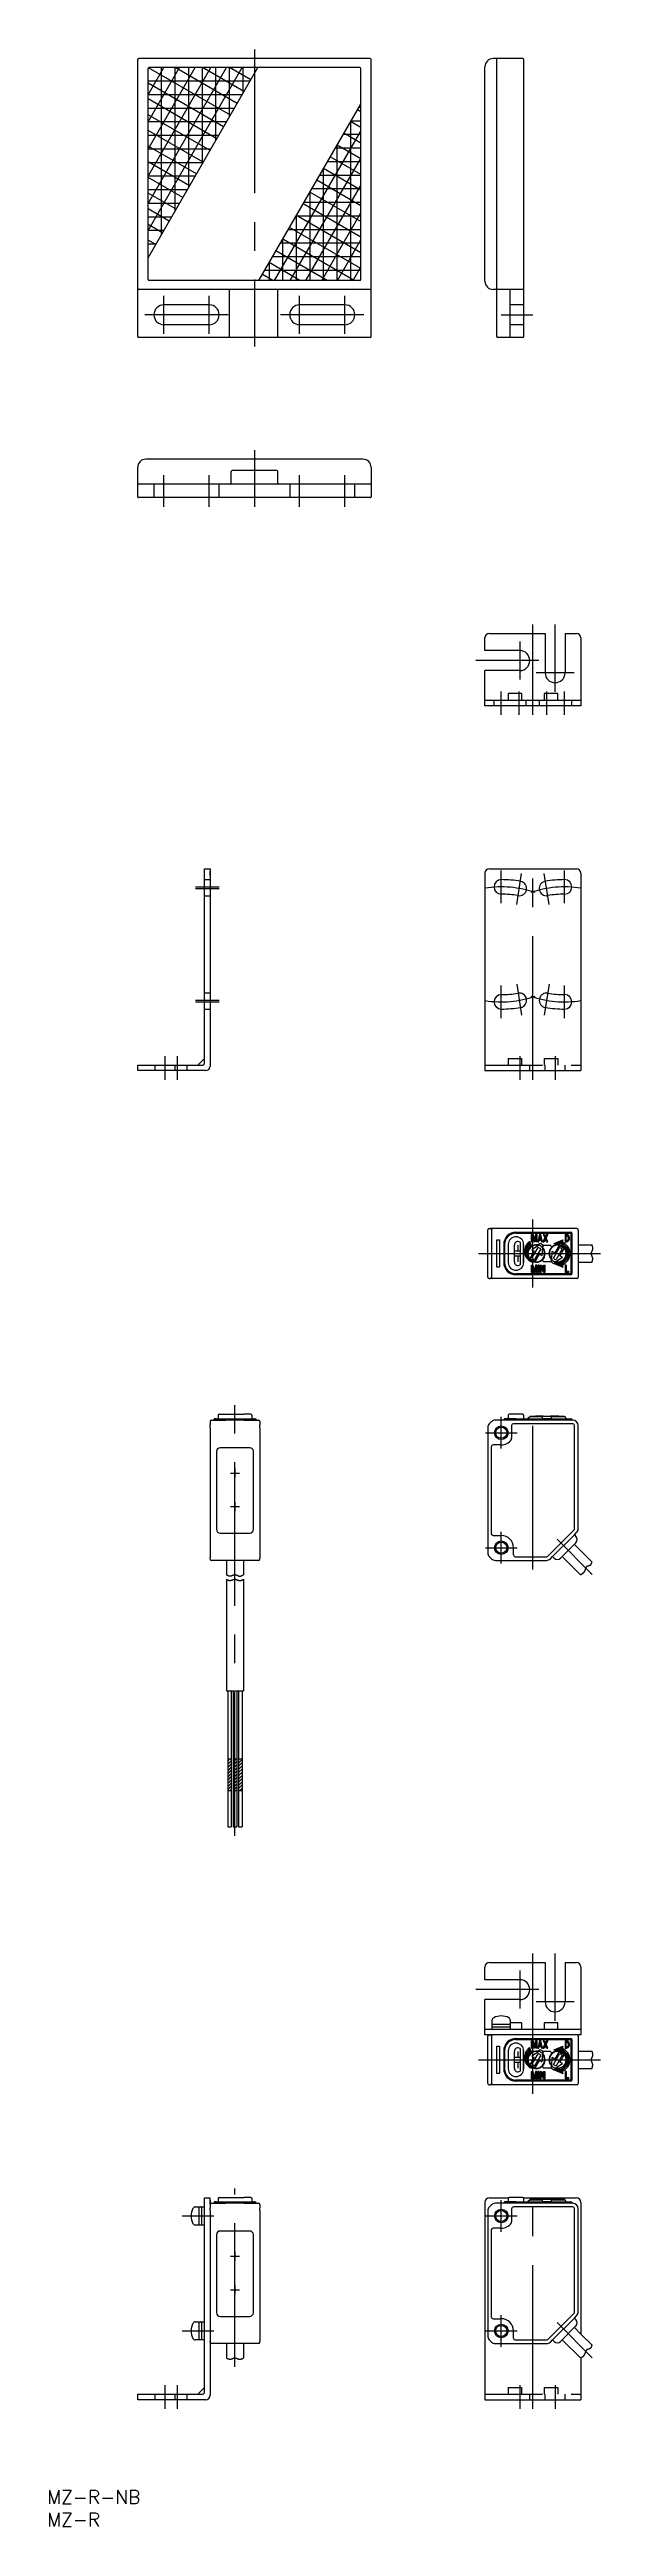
# Model space of a CAD drawing. Extents: x -19 to 102, y -28 to 519.
import ezdxf

# ---------------------------------------------------------------- set-up
doc = ezdxf.new("R2010")
doc.units = 0
doc.linetypes.add('CENTER', pattern=[50.8, 31.75, -6.35, 6.35, -6.35])
doc.linetypes.add('DASHED', pattern=[19.05, 12.7, -6.35])
doc.layers.get('0').update_dxf_attribs({"linetype": 'CONTINUOUS'})
doc.layers.add('CENTER', color=1, linetype='CONTINUOUS')
doc.styles.get("Standard").update_dxf_attribs({"font": 'txt.shx', "height": 3, "bigfont": 'bigfont.shx'})

msp = doc.modelspace()

# ---------------------------------------------------------------- texts
at = {"color": 7, "linetype": 'CONTINUOUS'}
for s, p in [('MZ-R-NB', (-20, -23)), ('MZ-R', (-20, -28))]:
    msp.add_text(s, height=3, dxfattribs=at).set_placement(p)

# ---------------------------------------------------------------- blocks, each defined once
blk = doc.blocks.new('*U2')
at = {"color": 3, "linetype": 'CONTINUOUS'}
for points in [[(88.82, 257.41), (88.43, 255.84), (88.96, 257.07)], [(88.96, 257.07), (89.1, 257.41), (88.82, 257.41)], [(89.1, 257.41), (88.96, 257.07), (89.49, 255.84)], [(88.96, 257.07), (88.43, 255.84), (88.81, 256.41)], [(88.81, 256.41), (88.43, 255.84), (88.75, 256.18)], [(88.75, 256.18), (88.43, 255.84), (88.69, 255.84)], [(88.75, 256.18), (89.11, 256.41), (88.81, 256.41)], [(89.11, 256.41), (88.75, 256.18), (89.17, 256.18)], [(88.96, 257.07), (89.11, 256.41), (89.49, 255.84)], [(89.11, 256.41), (89.17, 256.18), (89.49, 255.84)], [(89.17, 256.18), (89.23, 255.84), (89.49, 255.84)]]:
    blk.add_solid(points, dxfattribs=at)
blk = doc.blocks.new('*U3')
at = {"color": 3, "linetype": 'CONTINUOUS'}
for points in [[(90.14, 256.96), (89.91, 257.41), (89.63, 257.41)], [(89.63, 257.41), (89.98, 256.68), (90.14, 256.96)], [(90.14, 256.96), (90.62, 257.41), (90.33, 257.41)], [(90.62, 257.41), (90.14, 256.96), (90.27, 256.68)], [(89.98, 256.68), (89.59, 255.84), (90.14, 256.38)], [(90.14, 256.38), (89.59, 255.84), (89.88, 255.84)], [(90.14, 256.96), (89.98, 256.68), (90.27, 256.68)], [(89.98, 256.68), (90.14, 256.38), (90.27, 256.68)], [(90.27, 256.68), (90.14, 256.38), (90.65, 255.84)], [(90.14, 256.38), (90.38, 255.84), (90.65, 255.84)]]:
    blk.add_solid(points, dxfattribs=at)
blk = doc.blocks.new('*U4')
at = {"color": 3, "linetype": 'CONTINUOUS', "extrusion": (0, 0, -1)}
for points in [[(-87.06, 257.41), (-87.29, 256.96), (-87.06, 255.84)], [(-87.29, 256.96), (-87.06, 257.41), (-87.41, 257.41)], [(-87.41, 257.41), (-87.67, 256.26), (-87.29, 256.96)], [(-87.92, 257.41), (-88.03, 256.96), (-87.67, 256.26)], [(-88.03, 256.96), (-87.92, 257.41), (-88.27, 257.41)], [(-88.27, 257.41), (-88.27, 255.84), (-88.03, 256.96)], [(-87.29, 256.96), (-87.29, 255.84), (-87.06, 255.84)], [(-87.29, 256.96), (-87.67, 256.26), (-87.53, 255.84)], [(-87.67, 256.26), (-87.79, 255.84), (-87.53, 255.84)], [(-88.03, 256.96), (-87.79, 255.84), (-87.67, 256.26)], [(-88.03, 256.96), (-88.27, 255.84), (-88.03, 255.84)]]:
    blk.add_solid(points, dxfattribs=at)
blk = doc.blocks.new('*U5')
at = {"color": 3, "linetype": 'CONTINUOUS', "extrusion": (0, 0, -1)}
for points in [[(-88.96, 250.64), (-89.2, 250.16), (-88.96, 249.07)], [(-89.2, 250.16), (-88.96, 250.64), (-89.23, 250.64)], [(-89.2, 250.16), (-89.2, 249.07), (-88.96, 249.07)], [(-89.23, 250.64), (-89.73, 249.58), (-89.2, 250.16)], [(-89.2, 250.16), (-89.73, 249.58), (-89.72, 249.07)], [(-89.73, 249.58), (-89.97, 249.07), (-89.72, 249.07)], [(-89.73, 249.58), (-89.73, 250.64), (-89.97, 250.64)], [(-89.97, 250.64), (-89.97, 249.07), (-89.73, 249.58)]]:
    blk.add_solid(points, dxfattribs=at)
blk = doc.blocks.new('*U6')
at = {"color": 3, "linetype": 'CONTINUOUS'}
for points in [[(88.61, 249.86), (88.74, 250.65), (88.49, 250.65)], [(88.61, 249.86), (88.49, 250.65), (88.49, 249.07)], [(88.61, 249.86), (88.49, 249.07), (88.74, 249.07)], [(88.61, 249.86), (88.74, 249.07), (88.74, 250.65)]]:
    blk.add_solid(points, dxfattribs=at)
blk = doc.blocks.new('*U7')
at = {"color": 3, "linetype": 'CONTINUOUS'}
for points in [[(87.06, 250.64), (87.06, 249.07), (87.29, 250.19)], [(87.29, 250.19), (87.41, 250.64), (87.06, 250.64)], [(87.29, 250.19), (87.06, 249.07), (87.29, 249.07)], [(87.41, 250.64), (87.29, 250.19), (87.67, 249.49)], [(87.29, 250.19), (87.53, 249.07), (87.67, 249.49)], [(87.67, 249.49), (87.53, 249.07), (87.79, 249.07)], [(87.92, 250.64), (87.67, 249.49), (88.03, 250.19)], [(88.03, 250.19), (87.67, 249.49), (87.79, 249.07)], [(88.03, 250.19), (88.27, 250.64), (87.92, 250.64)], [(88.27, 250.64), (88.03, 250.19), (88.27, 249.07)], [(88.03, 250.19), (88.03, 249.07), (88.27, 249.07)]]:
    blk.add_solid(points, dxfattribs=at)
blk = doc.blocks.new('*U8')
at = {"color": 3, "linetype": 'CONTINUOUS'}
for points in [[(94.94, 257.42), (94.85, 257.43), (94.46, 257.43)], [(94.46, 257.43), (94.69, 257.18), (94.94, 257.42)], [(94.46, 257.43), (94.46, 255.84), (94.69, 257.18)], [(94.94, 257.42), (94.69, 257.18), (95.02, 257.4)], [(95.02, 257.4), (94.69, 257.18), (95.1, 257.37)], [(95.1, 257.37), (94.69, 257.18), (95.17, 257.32)], [(95.17, 257.32), (94.69, 257.18), (95.24, 257.26)], [(95.24, 257.26), (94.69, 257.18), (95.31, 257.18)], [(94.69, 257.18), (94.46, 255.84), (94.69, 256.09)], [(95.31, 256.09), (94.46, 255.84), (95.24, 256.01)], [(94.84, 256.09), (94.46, 255.84), (95.31, 256.09)], [(94.46, 255.84), (94.84, 256.09), (94.69, 256.09)], [(95.24, 256.01), (94.46, 255.84), (95.17, 255.95)], [(95.17, 255.95), (94.46, 255.84), (95.1, 255.9)], [(95.1, 255.9), (94.46, 255.84), (95.02, 255.87)], [(95.02, 255.87), (94.46, 255.84), (94.93, 255.85)], [(94.93, 255.85), (94.46, 255.84), (94.84, 255.84)], [(95.31, 257.18), (94.69, 257.18), (94.84, 257.18)], [(95.31, 257.18), (94.84, 257.18), (94.89, 257.17)], [(94.89, 256.1), (94.84, 256.09), (95.31, 256.09)], [(95.31, 257.18), (94.89, 257.17), (95.36, 257.07)], [(94.89, 257.17), (94.94, 257.16), (95.36, 257.07)], [(94.94, 256.11), (94.89, 256.1), (95.31, 256.09)], [(94.94, 257.16), (94.99, 257.14), (95.36, 257.07)], [(94.99, 256.13), (94.94, 256.11), (95.31, 256.09)], [(94.99, 257.14), (95.03, 257.11), (95.36, 257.07)], [(95.03, 256.16), (94.99, 256.13), (95.31, 256.09)], [(95.03, 257.11), (95.07, 257.07), (95.36, 257.07)], [(95.36, 256.2), (95.03, 256.16), (95.31, 256.09)], [(95.07, 256.2), (95.03, 256.16), (95.36, 256.2)], [(95.07, 257.07), (95.11, 257.02), (95.39, 256.95)], [(95.36, 257.07), (95.07, 257.07), (95.39, 256.95)], [(95.11, 256.25), (95.07, 256.2), (95.36, 256.2)], [(95.11, 257.02), (95.14, 256.95), (95.39, 256.95)], [(95.14, 256.32), (95.11, 256.25), (95.36, 256.2)], [(95.14, 256.95), (95.16, 256.86), (95.39, 256.95)], [(95.16, 256.41), (95.14, 256.32), (95.39, 256.32)], [(95.39, 256.32), (95.14, 256.32), (95.36, 256.2)], [(95.39, 256.95), (95.16, 256.86), (95.42, 256.8)], [(95.16, 256.86), (95.18, 256.76), (95.42, 256.8)], [(95.18, 256.51), (95.16, 256.41), (95.42, 256.47)], [(95.42, 256.47), (95.16, 256.41), (95.39, 256.32)], [(95.42, 256.8), (95.18, 256.76), (95.42, 256.64)], [(95.18, 256.76), (95.18, 256.64), (95.42, 256.64)], [(95.42, 256.64), (95.18, 256.51), (95.42, 256.47)], [(95.18, 256.64), (95.18, 256.51), (95.42, 256.64)]]:
    blk.add_solid(points, dxfattribs=at)
blk = doc.blocks.new('*U9')
at = {"color": 3, "linetype": 'CONTINUOUS'}
for points in [[(94.7, 249.33), (94.7, 250.64), (94.46, 250.64)], [(94.46, 250.64), (94.46, 249.07), (94.7, 249.33)], [(95.33, 249.33), (94.46, 249.07), (95.33, 249.07)], [(94.46, 249.07), (95.33, 249.33), (94.7, 249.33)]]:
    blk.add_solid(points, dxfattribs=at)
blk = doc.blocks.new('*U10')
at = {"color": 3, "linetype": 'CONTINUOUS', "extrusion": (0, 0, -1)}
for points in [[(-93.96, 256.24), (-93.79, 255.78), (-92.05, 255.47)], [(-93.79, 255.78), (-93.76, 255.25), (-92.05, 255.47)], [(-92.05, 255.47), (-93.76, 255.25), (-92.11, 255.31)], [(-93.79, 255.78), (-95.34, 254.31), (-93.76, 255.25)], [(-93.76, 255.25), (-95.34, 254.31), (-94.9, 254.07)], [(-94.9, 252.42), (-95.34, 252.17), (-93.76, 251.23)], [(-95.34, 252.17), (-93.79, 250.71), (-93.76, 251.23)], [(-95.34, 254.31), (-95.34, 252.17), (-94.9, 254.07)], [(-94.9, 254.07), (-95.34, 252.17), (-94.9, 252.42)], [(-92.11, 251.18), (-93.79, 250.71), (-92.05, 251.02)], [(-92.05, 251.02), (-93.79, 250.71), (-93.96, 250.24)], [(-93.76, 251.23), (-93.79, 250.71), (-92.11, 251.18)]]:
    blk.add_solid(points, dxfattribs=at)
blk = doc.blocks.new('*U11')
at = {"color": 3, "linetype": 'CONTINUOUS'}
for points in [[(86.6, 255.86), (85.6, 254.39), (87.06, 255.06)], [(87.06, 255.06), (85.6, 254.39), (86.14, 253.96)], [(85.6, 254.39), (85.77, 252.62), (86.14, 253.96)], [(86.14, 253.96), (85.77, 252.62), (86.14, 252.53)], [(85.77, 252.62), (87.04, 251.38), (86.14, 252.53)], [(86.14, 252.53), (87.04, 251.38), (87.06, 251.42)]]:
    blk.add_solid(points, dxfattribs=at)
blk = doc.blocks.new('*U12')
at = {"color": 3, "linetype": 'CONTINUOUS'}
for points in [[(86.6, 77.72), (85.6, 76.25), (87.06, 76.92)], [(87.06, 76.92), (85.6, 76.25), (86.14, 75.82)], [(85.6, 76.25), (85.77, 74.48), (86.14, 75.82)], [(86.14, 75.82), (85.77, 74.48), (86.14, 74.38)], [(85.77, 74.48), (87.04, 73.23), (86.14, 74.38)], [(86.14, 74.38), (87.04, 73.23), (87.06, 73.28)]]:
    blk.add_solid(points, dxfattribs=at)
blk = doc.blocks.new('*U13')
at = {"color": 3, "linetype": 'CONTINUOUS', "extrusion": (0, 0, -1)}
for points in [[(-93.96, 78.1), (-93.79, 77.64), (-92.05, 77.32)], [(-93.79, 77.64), (-93.76, 77.11), (-92.05, 77.32)], [(-92.05, 77.32), (-93.76, 77.11), (-92.11, 77.17)], [(-93.79, 77.64), (-95.34, 76.17), (-93.76, 77.11)], [(-93.76, 77.11), (-95.34, 76.17), (-94.9, 75.92)], [(-92.11, 73.03), (-93.79, 72.56), (-92.05, 72.88)], [(-92.05, 72.88), (-93.79, 72.56), (-93.96, 72.1)], [(-93.76, 73.09), (-93.79, 72.56), (-92.11, 73.03)], [(-94.9, 74.28), (-95.34, 74.03), (-93.76, 73.09)], [(-95.34, 74.03), (-93.79, 72.56), (-93.76, 73.09)], [(-95.34, 76.17), (-95.34, 74.03), (-94.9, 75.92)], [(-94.9, 75.92), (-95.34, 74.03), (-94.9, 74.28)]]:
    blk.add_solid(points, dxfattribs=at)
blk = doc.blocks.new('*U14')
at = {"color": 3, "linetype": 'CONTINUOUS'}
for points in [[(94.7, 71.18), (94.7, 72.5), (94.46, 72.5)], [(94.46, 72.5), (94.46, 70.93), (94.7, 71.18)], [(95.33, 71.18), (94.46, 70.93), (95.33, 70.93)], [(94.46, 70.93), (95.33, 71.18), (94.7, 71.18)]]:
    blk.add_solid(points, dxfattribs=at)
blk = doc.blocks.new('*U15')
at = {"color": 3, "linetype": 'CONTINUOUS'}
for points in [[(94.94, 79.28), (94.85, 79.28), (94.46, 79.28)], [(94.46, 79.28), (94.69, 79.03), (94.94, 79.28)], [(94.46, 79.28), (94.46, 77.7), (94.69, 79.03)], [(94.69, 79.03), (94.46, 77.7), (94.69, 77.95)], [(95.31, 77.95), (94.46, 77.7), (95.24, 77.87)], [(94.84, 77.95), (94.46, 77.7), (95.31, 77.95)], [(94.46, 77.7), (94.84, 77.95), (94.69, 77.95)], [(95.24, 77.87), (94.46, 77.7), (95.17, 77.81)], [(95.17, 77.81), (94.46, 77.7), (95.1, 77.76)], [(95.1, 77.76), (94.46, 77.7), (95.02, 77.73)], [(95.02, 77.73), (94.46, 77.7), (94.93, 77.71)], [(94.93, 77.71), (94.46, 77.7), (94.84, 77.7)], [(94.94, 79.28), (94.69, 79.03), (95.02, 79.26)], [(95.02, 79.26), (94.69, 79.03), (95.1, 79.22)], [(95.1, 79.22), (94.69, 79.03), (95.17, 79.18)], [(95.17, 79.18), (94.69, 79.03), (95.24, 79.12)], [(95.24, 79.12), (94.69, 79.03), (95.31, 79.03)], [(95.31, 79.03), (94.69, 79.03), (94.84, 79.03)], [(95.31, 79.03), (94.84, 79.03), (94.89, 79.03)], [(94.89, 77.96), (94.84, 77.95), (95.31, 77.95)], [(94.89, 79.03), (94.94, 79.02), (95.36, 78.93)], [(95.31, 79.03), (94.89, 79.03), (95.36, 78.93)], [(94.94, 77.97), (94.89, 77.96), (95.31, 77.95)], [(94.94, 79.02), (94.99, 78.99), (95.36, 78.93)], [(94.99, 77.99), (94.94, 77.97), (95.31, 77.95)], [(94.99, 78.99), (95.03, 78.96), (95.36, 78.93)], [(95.03, 78.02), (94.99, 77.99), (95.31, 77.95)], [(95.03, 78.96), (95.07, 78.93), (95.36, 78.93)], [(95.36, 78.06), (95.03, 78.02), (95.31, 77.95)], [(95.07, 78.06), (95.03, 78.02), (95.36, 78.06)], [(95.07, 78.93), (95.11, 78.87), (95.39, 78.8)], [(95.36, 78.93), (95.07, 78.93), (95.39, 78.8)], [(95.11, 78.11), (95.07, 78.06), (95.36, 78.06)], [(95.11, 78.87), (95.14, 78.81), (95.39, 78.8)], [(95.14, 78.18), (95.11, 78.11), (95.36, 78.06)], [(95.14, 78.81), (95.16, 78.72), (95.39, 78.8)], [(95.16, 78.27), (95.14, 78.18), (95.39, 78.18)], [(95.39, 78.18), (95.14, 78.18), (95.36, 78.06)], [(95.39, 78.8), (95.16, 78.72), (95.42, 78.66)], [(95.16, 78.72), (95.18, 78.61), (95.42, 78.66)], [(95.18, 78.37), (95.16, 78.27), (95.42, 78.33)], [(95.42, 78.33), (95.16, 78.27), (95.39, 78.18)], [(95.42, 78.66), (95.18, 78.61), (95.42, 78.49)], [(95.18, 78.61), (95.18, 78.49), (95.42, 78.49)], [(95.42, 78.49), (95.18, 78.37), (95.42, 78.33)], [(95.18, 78.49), (95.18, 78.37), (95.42, 78.49)]]:
    blk.add_solid(points, dxfattribs=at)
blk = doc.blocks.new('*U16')
at = {"color": 3, "linetype": 'CONTINUOUS'}
for points in [[(87.06, 72.5), (87.06, 70.93), (87.29, 72.05)], [(87.29, 72.05), (87.41, 72.5), (87.06, 72.5)], [(87.29, 72.05), (87.06, 70.93), (87.29, 70.93)], [(87.41, 72.5), (87.29, 72.05), (87.67, 71.35)], [(87.29, 72.05), (87.53, 70.93), (87.67, 71.35)], [(87.67, 71.35), (87.53, 70.93), (87.79, 70.93)], [(87.92, 72.5), (87.67, 71.35), (88.03, 72.05)], [(88.03, 72.05), (87.67, 71.35), (87.79, 70.93)], [(88.03, 72.05), (88.27, 72.5), (87.92, 72.5)], [(88.27, 72.5), (88.03, 72.05), (88.27, 70.93)], [(88.03, 72.05), (88.03, 70.93), (88.27, 70.93)]]:
    blk.add_solid(points, dxfattribs=at)
blk = doc.blocks.new('*U17')
at = {"color": 3, "linetype": 'CONTINUOUS'}
for points in [[(88.61, 71.72), (88.74, 72.51), (88.49, 72.51)], [(88.61, 71.72), (88.49, 72.51), (88.49, 70.92)], [(88.61, 71.72), (88.49, 70.92), (88.74, 70.92)], [(88.61, 71.72), (88.74, 70.92), (88.74, 72.51)]]:
    blk.add_solid(points, dxfattribs=at)
blk = doc.blocks.new('*U18')
at = {"color": 3, "linetype": 'CONTINUOUS', "extrusion": (0, 0, -1)}
for points in [[(-88.96, 72.5), (-89.2, 72.02), (-88.96, 70.93)], [(-89.2, 72.02), (-88.96, 72.5), (-89.23, 72.5)], [(-89.2, 72.02), (-89.2, 70.93), (-88.96, 70.93)], [(-89.23, 72.5), (-89.73, 71.43), (-89.2, 72.02)], [(-89.2, 72.02), (-89.73, 71.43), (-89.72, 70.93)], [(-89.73, 71.43), (-89.97, 70.93), (-89.72, 70.93)], [(-89.73, 71.43), (-89.73, 72.5), (-89.97, 72.5)], [(-89.97, 72.5), (-89.97, 70.93), (-89.73, 71.43)]]:
    blk.add_solid(points, dxfattribs=at)
blk = doc.blocks.new('*U19')
at = {"color": 3, "linetype": 'CONTINUOUS'}
for points in [[(88.82, 79.27), (88.43, 77.7), (88.96, 78.93)], [(88.96, 78.93), (88.43, 77.7), (88.81, 78.27)], [(88.81, 78.27), (88.43, 77.7), (88.75, 78.04)], [(88.75, 78.04), (88.43, 77.7), (88.69, 77.7)], [(88.75, 78.04), (89.11, 78.27), (88.81, 78.27)], [(89.11, 78.27), (88.75, 78.04), (89.17, 78.04)], [(88.96, 78.93), (89.1, 79.27), (88.82, 79.27)], [(89.1, 79.27), (88.96, 78.93), (89.49, 77.7)], [(88.96, 78.93), (89.11, 78.27), (89.49, 77.7)], [(89.11, 78.27), (89.17, 78.04), (89.49, 77.7)], [(89.17, 78.04), (89.23, 77.7), (89.49, 77.7)]]:
    blk.add_solid(points, dxfattribs=at)
blk = doc.blocks.new('*U20')
at = {"color": 3, "linetype": 'CONTINUOUS', "extrusion": (0, 0, -1)}
for points in [[(-87.06, 79.27), (-87.29, 78.82), (-87.06, 77.7)], [(-87.29, 78.82), (-87.06, 79.27), (-87.41, 79.27)], [(-87.29, 78.82), (-87.29, 77.7), (-87.06, 77.7)], [(-87.41, 79.27), (-87.67, 78.12), (-87.29, 78.82)], [(-87.29, 78.82), (-87.67, 78.12), (-87.53, 77.7)], [(-87.67, 78.12), (-87.79, 77.7), (-87.53, 77.7)], [(-87.92, 79.27), (-88.03, 78.82), (-87.67, 78.12)], [(-88.03, 78.82), (-87.79, 77.7), (-87.67, 78.12)], [(-88.03, 78.82), (-87.92, 79.27), (-88.27, 79.27)], [(-88.27, 79.27), (-88.27, 77.7), (-88.03, 78.82)], [(-88.03, 78.82), (-88.27, 77.7), (-88.03, 77.7)]]:
    blk.add_solid(points, dxfattribs=at)
blk = doc.blocks.new('*U21')
at = {"color": 3, "linetype": 'CONTINUOUS'}
for points in [[(89.98, 78.54), (89.59, 77.7), (90.14, 78.24)], [(90.14, 78.24), (89.59, 77.7), (89.88, 77.7)], [(90.14, 78.82), (89.91, 79.27), (89.63, 79.27)], [(89.63, 79.27), (89.98, 78.54), (90.14, 78.82)], [(90.14, 78.82), (89.98, 78.54), (90.27, 78.54)], [(89.98, 78.54), (90.14, 78.24), (90.27, 78.54)], [(90.14, 78.82), (90.62, 79.27), (90.33, 79.27)], [(90.62, 79.27), (90.14, 78.82), (90.27, 78.54)], [(90.27, 78.54), (90.14, 78.24), (90.65, 77.7)], [(90.14, 78.24), (90.38, 77.7), (90.65, 77.7)]]:
    blk.add_solid(points, dxfattribs=at)

# ---------------------------------------------------------------- linework, layer by layer
at = {"color": 7, "linetype": 'CONTINUOUS'}
for p, q in [((0, 455.84), (0, 517.04)), ((51.4, 517.24), (0.2, 517.24)), ((2.3, 503.24), (9.23, 515.24)), ((2.3, 497.24), (12.69, 515.24)), ((2.3, 491.24), (16.16, 515.24)), ((2.3, 485.24), (19.62, 515.24)), ((2.3, 479.24), (23.08, 515.24)), ((2.3, 473.24), (26.55, 515.24)), ((2.3, 509.24), (5.76, 515.24)), ((2.3, 468.44), (2.3, 515.04)), ((20.49, 504.74), (2.38, 515.2)), ((49.1, 515.24), (2.5, 515.24)), ((5.3, 478.44), (5.3, 515.24)), ((8.3, 483.64), (8.3, 515.24)), ((21.99, 507.34), (8.3, 515.24)), ((11.3, 488.83), (11.3, 515.24)), ((14.3, 494.03), (14.3, 515.24)), ((23.49, 509.94), (14.3, 515.24)), ((17.3, 499.22), (17.3, 515.24)), ((20.3, 504.42), (20.3, 515.24)), ((24.99, 512.54), (20.3, 515.24)), ((23.3, 509.62), (23.3, 515.24)), ((49.3, 468.44), (49.3, 515.04)), ((51.6, 455.84), (51.6, 517.04)), ((76.76, 468.04), (76.76, 515.44)), ((85.16, 517.24), (78.56, 517.24)), ((79.36, 455.84), (79.36, 517.24)), ((85.36, 455.84), (85.36, 517.04)), ((24.82, 512.24), (2.3, 512.24)), ((18.99, 502.15), (2.3, 511.78)), ((23.08, 509.24), (2.3, 509.24)), ((17.49, 499.55), (2.3, 508.32)), ((21.35, 506.24), (2.3, 506.24)), ((15.99, 496.95), (2.3, 504.85)), ((26.81, 468.24), (49.3, 507.2)), ((49.3, 505.51), (48.57, 505.93)), ((49.3, 506.44), (48.87, 506.44)), ((19.62, 503.24), (2.3, 503.24)), ((14.49, 494.35), (2.3, 501.39)), ((17.89, 500.24), (2.3, 500.24)), ((30.27, 468.24), (49.3, 501.2)), ((49.3, 495.12), (44.07, 498.14)), ((44.1, 468.24), (44.1, 498.19)), ((49.3, 500.44), (45.4, 500.44)), ((49.3, 498.58), (45.57, 500.74)), ((49.3, 502.05), (47.07, 503.34)), ((47.1, 468.24), (47.1, 503.39)), ((49.3, 503.44), (47.13, 503.44)), ((12.99, 491.75), (2.3, 497.92)), ((16.16, 497.24), (2.3, 497.24)), ((11.49, 489.15), (2.3, 494.46)), ((14.42, 494.24), (2.3, 494.24)), ((33.74, 468.24), (49.3, 495.2)), ((49.3, 488.19), (41.07, 492.94)), ((41.1, 468.24), (41.1, 492.99)), ((49.3, 494.44), (41.94, 494.44)), ((49.3, 491.66), (42.57, 495.54)), ((49.3, 497.44), (43.67, 497.44)), ((12.69, 491.24), (2.3, 491.24)), ((9.99, 486.56), (2.3, 490.99)), ((10.96, 488.24), (2.3, 488.24)), ((8.49, 483.96), (2.3, 487.53)), ((37.2, 468.24), (49.3, 489.2)), ((49.3, 481.26), (38.07, 487.75)), ((38.1, 468.24), (38.1, 487.8)), ((49.3, 488.44), (38.47, 488.44)), ((49.3, 484.73), (39.57, 490.35)), ((49.3, 491.44), (40.21, 491.44)), ((9.23, 485.24), (2.3, 485.24)), ((6.99, 481.36), (2.3, 484.07)), ((7.5, 482.24), (2.3, 482.24)), ((49.3, 482.44), (35.01, 482.44)), ((49.3, 474.34), (35.07, 482.55)), ((35.1, 468.24), (35.1, 482.6)), ((49.3, 477.8), (36.57, 485.15)), ((49.3, 485.44), (36.74, 485.44)), ((40.67, 468.24), (49.3, 483.2)), ((5.49, 478.76), (2.3, 480.6)), ((5.76, 479.24), (2.3, 479.24)), ((3.99, 476.16), (2.3, 477.14)), ((4.03, 476.24), (2.3, 476.24)), ((49.3, 476.44), (31.54, 476.44)), ((47.85, 468.24), (32.07, 477.35)), ((32.1, 468.24), (32.1, 477.4)), ((49.3, 479.44), (33.28, 479.44)), ((49.3, 470.87), (33.57, 479.95)), ((44.13, 468.24), (49.3, 477.2)), ((35.85, 468.24), (29.07, 472.16)), ((29.1, 468.24), (29.1, 472.21)), ((49.3, 473.44), (29.81, 473.44)), ((41.85, 468.24), (30.57, 474.76)), ((47.6, 468.24), (49.3, 471.2)), ((51.4, 466.24), (0.2, 466.24)), ((49.1, 468.24), (2.5, 468.24)), ((20.3, 455.64), (20.3, 466.24)), ((29.85, 468.24), (27.57, 469.56)), ((49.3, 470.44), (28.08, 470.44)), ((30.95, 455.64), (30.95, 466.24)), ((79.36, 466.24), (78.56, 466.24)), ((85.36, 466.24), (79.36, 466.24)), ((82.36, 455.64), (82.36, 466.24)), ((15.8, 462.84), (5.8, 462.84)), ((45.8, 462.84), (35.8, 462.84)), ((51.4, 455.64), (0.2, 455.64)), ((15.8, 458.44), (5.8, 458.44)), ((45.8, 458.44), (35.8, 458.44)), ((85.16, 455.64), (79.56, 455.64)), ((0, 420.44), (0, 426.94)), ((49.8, 428.74), (1.8, 428.74)), ((51.6, 426.94), (51.6, 420.44)), ((51.4, 423.24), (0.2, 423.24)), ((20.65, 423.44), (20.65, 426.04)), ((30.75, 426.24), (20.85, 426.24)), ((30.95, 423.44), (30.95, 426.04)), ((51.4, 420.24), (0.2, 420.24)), ((76.76, 386.44), (76.76, 389.24)), ((77.76, 390.24), (90.06, 390.24)), ((90.06, 390.24), (90.06, 381.54)), ((94.46, 390.24), (96.96, 390.24)), ((94.46, 390.24), (94.46, 381.54)), ((97.96, 389.24), (97.96, 375.44)), ((84.46, 386.44), (76.76, 386.44)), ((76.76, 375.44), (76.76, 382.04)), ((84.46, 382.04), (76.76, 382.04)), ((97.96, 375.44), (76.76, 375.44)), ((76.76, 374.24), (76.76, 375.44)), ((97.96, 374.24), (76.76, 374.24)), ((97.96, 374.24), (76.76, 374.24)), ((84.86, 376.94), (81.86, 376.94)), ((81.86, 376.94), (81.86, 375.44)), ((84.86, 376.94), (84.86, 375.44)), ((92.86, 376.94), (89.86, 376.94)), ((89.86, 376.94), (89.86, 375.44)), ((92.86, 375.44), (92.86, 376.94)), ((97.96, 375.44), (97.96, 374.24)), ((14.8, 295.34), (14.8, 338.24)), ((14.8, 338.24), (16, 338.24)), ((16, 338.24), (16, 294.64)), ((16, 337.74), (16, 336.74)), ((16, 336.74), (16, 337.74)), ((76.76, 337.24), (76.76, 314.04)), ((77.76, 338.24), (96.96, 338.24)), ((97.96, 337.24), (97.96, 293.64)), ((80.36, 332.66), (80.36, 332.65)), ((94.36, 332.66), (94.36, 332.65)), ((76.76, 314.04), (76.76, 293.64)), ((80.36, 310.43), (80.36, 310.44)), ((94.36, 310.43), (94.36, 310.44)), ((13.3, 294.84), (14.8, 296.34)), ((14.8, 295.34), (14.8, 296.34)), ((0, 294.84), (3.8, 294.84)), ((0, 293.64), (0, 294.84)), ((3.8, 293.64), (0, 293.64)), ((3.8, 294.84), (8.2, 294.84)), ((3.8, 294.84), (3.8, 293.64)), ((8.2, 293.64), (3.8, 293.64)), ((8.2, 294.84), (13.3, 294.84)), ((8.2, 294.84), (8.2, 293.64)), ((15, 293.64), (8.2, 293.64)), ((13.3, 294.84), (14.3, 294.84)), ((76.76, 293.64), (97.96, 293.64)), ((77.36, 248.04), (77.36, 258.44)), ((77.66, 258.74), (77.93, 258.74)), ((78.42, 258.74), (77.93, 258.74)), ((78.21, 258.44), (78.21, 248.04)), ((79.06, 258.74), (78.42, 258.74)), ((96.16, 258.74), (79.06, 258.74)), ((83.61, 257.94), (95.71, 257.94)), ((83.61, 257.74), (95.71, 257.74)), ((87.06, 257.41), (87.41, 257.41)), ((87.06, 255.84), (87.06, 257.41)), ((87.41, 257.41), (87.67, 256.26)), ((87.92, 257.41), (87.67, 256.26)), ((88.27, 257.41), (87.92, 257.41)), ((88.27, 255.84), (88.27, 257.41)), ((88.82, 257.41), (88.43, 255.84)), ((89.1, 257.41), (88.82, 257.41)), ((89.49, 255.84), (89.1, 257.41)), ((89.91, 257.41), (89.63, 257.41)), ((89.63, 257.41), (89.98, 256.68)), ((89.91, 257.41), (90.14, 256.96)), ((90.33, 257.41), (90.14, 256.96)), ((90.62, 257.41), (90.27, 256.68)), ((90.33, 257.41), (90.62, 257.41)), ((94.85, 257.43), (94.46, 257.43)), ((94.46, 257.43), (94.46, 255.84)), ((94.94, 257.42), (94.85, 257.43)), ((95.02, 257.4), (94.94, 257.42)), ((95.1, 257.37), (95.02, 257.4)), ((95.17, 257.32), (95.1, 257.37)), ((95.24, 257.26), (95.17, 257.32)), ((95.31, 257.18), (95.24, 257.26)), ((95.81, 248.84), (95.81, 257.64)), ((96.01, 248.84), (96.01, 257.64)), ((97.06, 258.74), (96.16, 258.74)), ((97.36, 258.44), (97.36, 248.04)), ((79.36, 256.24), (79.96, 256.24)), ((79.36, 250.24), (79.36, 256.24)), ((79.96, 256.24), (79.96, 250.24)), ((80.91, 255.24), (80.91, 251.24)), ((81.11, 255.24), (81.11, 251.24)), ((81.91, 255.24), (81.91, 251.24)), ((81.91, 255.24), (81.91, 251.24)), ((83.26, 253.74), (83.26, 255.09)), ((83.26, 252.74), (83.26, 253.74)), ((84.06, 253.74), (83.26, 253.74)), ((83.26, 251.39), (83.26, 252.74)), ((83.26, 252.74), (84.06, 252.74)), ((84.06, 255.09), (84.06, 253.74)), ((84.51, 253.74), (84.06, 253.74)), ((84.06, 252.74), (84.06, 251.39)), ((84.06, 252.74), (84.51, 252.74)), ((84.51, 255.75), (84.51, 253.74)), ((84.51, 253.74), (84.51, 252.74)), ((84.51, 252.74), (84.51, 250.73)), ((85.31, 251.24), (85.31, 255.24)), ((85.31, 255.24), (85.31, 251.24)), ((87.06, 255.06), (86.6, 255.86)), ((86.7, 252.1), (86.63, 252.14)), ((86.7, 252.1), (87.65, 253.74)), ((87.83, 251.45), (86.7, 252.1)), ((87.06, 255.84), (87.29, 255.84)), ((88.56, 255.04), (87.09, 254.07)), ((87.09, 254.07), (87.65, 253.74)), ((87.14, 252.24), (88.49, 254.59)), ((87.29, 256.96), (87.29, 255.84)), ((87.53, 255.84), (87.29, 256.96)), ((87.79, 255.84), (87.53, 255.84)), ((89.1, 254.24), (87.74, 251.9)), ((87.79, 255.84), (88.03, 256.96)), ((87.83, 251.45), (88.78, 253.09)), ((88.03, 256.96), (88.03, 255.84)), ((88.27, 255.84), (88.03, 255.84)), ((88.43, 255.84), (88.69, 255.84)), ((88.62, 255.02), (88.84, 255.39)), ((88.69, 255.84), (88.75, 256.18)), ((88.75, 256.18), (89.17, 256.18)), ((88.78, 253.09), (89.34, 252.77)), ((88.81, 256.41), (88.96, 257.07)), ((89.11, 256.41), (88.81, 256.41)), ((88.96, 257.07), (89.11, 256.41)), ((89.17, 256.18), (89.23, 255.84)), ((89.23, 255.84), (89.49, 255.84)), ((89.44, 254.53), (89.34, 252.77)), ((89.61, 254.94), (89.4, 254.57)), ((89.64, 254.99), (89.49, 254.73)), ((89.49, 251.76), (89.64, 251.49)), ((89.59, 255.84), (89.98, 256.68)), ((89.59, 255.84), (89.88, 255.84)), ((91.25, 255.04), (89.73, 255.04)), ((90.14, 256.38), (89.88, 255.84)), ((90.38, 255.84), (90.14, 256.38)), ((90.65, 255.84), (90.27, 256.68)), ((90.38, 255.84), (90.65, 255.84)), ((91.33, 254.99), (91.49, 254.73)), ((91.33, 251.49), (91.49, 251.76)), ((91.36, 251.54), (91.58, 251.91)), ((91.53, 251.96), (91.64, 253.72)), ((92.2, 253.4), (91.64, 253.72)), ((91.88, 252.24), (93.24, 254.59)), ((92.05, 255.47), (93.96, 256.24)), ((92.11, 255.31), (92.05, 255.47)), ((93.15, 255.04), (92.2, 253.4)), ((92.41, 251.45), (93.89, 252.42)), ((93.84, 254.24), (92.49, 251.89)), ((93.08, 255.08), (93.15, 255.04)), ((93.15, 255.04), (94.28, 254.39)), ((94.28, 254.39), (93.33, 252.75)), ((93.89, 252.42), (93.33, 252.75)), ((93.96, 256.24), (93.79, 255.78)), ((94.28, 254.39), (94.35, 254.35)), ((94.46, 255.84), (94.84, 255.84)), ((94.69, 257.18), (94.84, 257.18)), ((94.69, 256.09), (94.69, 257.18)), ((94.84, 256.09), (94.69, 256.09)), ((94.84, 257.18), (94.89, 257.17)), ((94.89, 256.1), (94.84, 256.09)), ((94.84, 255.84), (94.93, 255.85)), ((94.94, 257.16), (94.89, 257.17)), ((94.94, 256.11), (94.89, 256.1)), ((95.02, 255.87), (94.93, 255.85)), ((94.94, 257.16), (94.99, 257.14)), ((94.99, 256.13), (94.94, 256.11)), ((94.99, 257.14), (95.03, 257.11)), ((95.03, 256.16), (94.99, 256.13)), ((95.1, 255.9), (95.02, 255.87)), ((95.03, 257.11), (95.07, 257.07)), ((95.07, 256.2), (95.03, 256.16)), ((95.07, 257.07), (95.11, 257.02)), ((95.11, 256.25), (95.07, 256.2)), ((95.1, 255.9), (95.17, 255.95)), ((95.11, 257.02), (95.14, 256.95)), ((95.11, 256.25), (95.14, 256.32)), ((95.14, 256.95), (95.16, 256.86)), ((95.16, 256.41), (95.14, 256.32)), ((95.18, 256.76), (95.16, 256.86)), ((95.18, 256.51), (95.16, 256.41)), ((95.17, 255.95), (95.24, 256.01)), ((95.18, 256.76), (95.18, 256.64)), ((95.18, 256.64), (95.18, 256.51)), ((95.31, 256.09), (95.24, 256.01)), ((95.31, 257.18), (95.36, 257.07)), ((95.31, 256.09), (95.36, 256.2)), ((95.39, 256.95), (95.36, 257.07)), ((95.36, 256.2), (95.39, 256.32)), ((95.42, 256.8), (95.39, 256.95)), ((95.42, 256.47), (95.39, 256.32)), ((95.42, 256.64), (95.42, 256.8)), ((95.42, 256.47), (95.42, 256.64)), ((97.36, 255.14), (100.42, 255.14)), ((77.66, 247.74), (77.93, 247.74)), ((78.42, 247.74), (77.93, 247.74)), ((79.06, 247.74), (78.42, 247.74)), ((96.16, 247.74), (79.06, 247.74)), ((79.96, 250.24), (79.36, 250.24)), ((95.71, 248.74), (83.61, 248.74)), ((95.71, 248.54), (83.61, 248.54)), ((87.06, 251.42), (87.04, 251.38)), ((87.06, 250.64), (87.41, 250.64)), ((87.06, 249.07), (87.06, 250.64)), ((87.29, 249.07), (87.06, 249.07)), ((87.29, 249.07), (87.29, 250.19)), ((87.29, 250.19), (87.53, 249.07)), ((87.67, 249.49), (87.41, 250.64)), ((87.79, 249.07), (87.53, 249.07)), ((87.92, 250.64), (87.67, 249.49)), ((88.03, 250.19), (87.79, 249.07)), ((87.9, 251.41), (87.83, 251.45)), ((88.27, 250.64), (87.92, 250.64)), ((88.03, 249.07), (88.03, 250.19)), ((88.27, 249.07), (88.03, 249.07)), ((88.27, 250.64), (88.27, 249.07)), ((88.74, 250.65), (88.49, 250.65)), ((88.49, 250.65), (88.49, 249.07)), ((88.49, 249.07), (88.74, 249.07)), ((88.74, 249.07), (88.74, 250.65)), ((88.96, 250.64), (89.23, 250.64)), ((88.96, 250.64), (88.96, 249.07)), ((89.2, 249.07), (88.96, 249.07)), ((89.2, 249.07), (89.2, 250.16)), ((89.72, 249.07), (89.2, 250.16)), ((89.23, 250.64), (89.73, 249.58)), ((89.97, 249.07), (89.72, 249.07)), ((89.73, 251.44), (91.25, 251.44)), ((89.73, 249.58), (89.73, 250.64)), ((89.73, 250.64), (89.97, 250.64)), ((89.97, 250.64), (89.97, 249.07)), ((92.11, 251.18), (92.05, 251.02)), ((92.05, 251.02), (93.96, 250.24)), ((92.36, 251.46), (92.14, 251.09)), ((93.79, 250.71), (93.96, 250.24)), ((94.46, 250.64), (94.46, 249.07)), ((94.7, 250.64), (94.46, 250.64)), ((94.46, 249.07), (95.33, 249.07)), ((94.7, 250.64), (94.7, 249.33)), ((94.7, 249.33), (95.33, 249.33)), ((95.33, 249.07), (95.33, 249.33)), ((97.06, 247.74), (96.16, 247.74)), ((97.36, 251.34), (100.42, 251.34)), ((16, 216.14), (16, 215.88)), ((16, 215.88), (16, 215.38)), ((16, 214.75), (16, 215.38)), ((16, 214.75), (16, 187.14)), ((16.3, 216.44), (16.8, 216.44)), ((17, 216.74), (16.8, 216.54)), ((16.8, 216.44), (16.8, 216.54)), ((19.5, 216.54), (16.8, 216.54)), ((16.8, 216.44), (19.5, 216.44)), ((17.32, 216.74), (17, 216.74)), ((17.32, 216.74), (17.8, 216.74)), ((17.8, 217.54), (17.8, 216.74)), ((17.8, 216.74), (19.75, 216.74)), ((18, 217.74), (19.5, 217.74)), ((19.5, 217.74), (23.5, 217.74)), ((19.5, 216.54), (23.5, 216.54)), ((23.5, 216.44), (19.5, 216.44)), ((19.75, 216.74), (20.01, 216.74)), ((20.01, 216.74), (20.13, 216.74)), ((20.13, 216.74), (22.87, 216.74)), ((22.87, 216.74), (22.99, 216.74)), ((22.99, 216.74), (23.25, 216.74)), ((23.25, 216.74), (25.2, 216.74)), ((25, 217.74), (23.5, 217.74)), ((26.2, 216.54), (23.5, 216.54)), ((23.5, 216.44), (26.2, 216.44)), ((25.2, 217.54), (25.2, 216.74)), ((25.2, 216.74), (25.68, 216.74)), ((26, 216.74), (25.68, 216.74)), ((26, 216.74), (26.2, 216.54)), ((26.2, 216.54), (26.2, 216.44)), ((26.2, 216.44), (26.7, 216.44)), ((27, 216.14), (27, 215.88)), ((27, 215.88), (27, 215.38)), ((27, 214.75), (27, 215.38)), ((27, 214.75), (27, 187.14)), ((77.36, 214.75), (77.36, 187.14)), ((78.21, 216.09), (77.72, 215.59)), ((80.91, 216.44), (79.06, 216.44)), ((81.11, 216.74), (80.91, 216.54)), ((83.61, 216.54), (80.91, 216.54)), ((80.91, 216.54), (80.91, 216.44)), ((83.61, 216.44), (80.91, 216.44)), ((83.61, 216.74), (81.11, 216.74)), ((81.91, 217.54), (81.91, 216.74)), ((85.11, 217.74), (82.11, 217.74)), ((82.66, 215.24), (82.66, 212.35)), ((96.16, 215.64), (83.06, 215.64)), ((83.61, 216.74), (86.26, 216.74)), ((95.71, 216.54), (83.61, 216.54)), ((95.71, 216.44), (83.61, 216.44)), ((85.31, 217.54), (85.31, 216.74)), ((86.26, 216.84), (86.26, 216.74)), ((86.33, 216.84), (86.26, 216.84)), ((86.26, 216.74), (94.71, 216.74)), ((86.7, 217.34), (86.7, 217.14)), ((86.7, 217.34), (87.91, 217.34)), ((89.48, 217.14), (86.74, 217.14)), ((89.64, 217.34), (87.91, 217.34)), ((89.48, 216.74), (89.48, 217.24)), ((89.49, 216.74), (89.48, 216.74)), ((89.64, 216.74), (89.49, 216.74)), ((89.58, 217.34), (89.73, 217.34)), ((89.73, 216.74), (89.64, 216.74)), ((89.73, 217.34), (91.25, 217.34)), ((91.25, 216.74), (89.73, 216.74)), ((91.4, 217.34), (91.25, 217.34)), ((91.33, 216.74), (91.25, 216.74)), ((91.49, 216.74), (91.33, 216.74)), ((93.06, 217.34), (91.39, 217.34)), ((91.5, 216.74), (91.49, 216.74)), ((91.5, 216.74), (91.5, 217.24)), ((94.24, 217.14), (91.5, 217.14)), ((93.06, 217.34), (94.35, 217.34)), ((94.35, 217.34), (94.35, 217.13)), ((94.71, 216.84), (94.64, 216.84)), ((94.71, 216.84), (94.71, 216.74)), ((94.71, 216.74), (95.33, 216.74)), ((95.33, 216.74), (95.76, 216.74)), ((96.01, 216.54), (95.71, 216.54)), ((96.01, 216.44), (95.71, 216.44)), ((95.81, 216.74), (95.76, 216.74)), ((95.81, 216.74), (96.01, 216.54)), ((96.01, 216.44), (96.01, 216.54)), ((96.16, 216.44), (96.01, 216.44)), ((96.56, 192.44), (96.56, 215.24)), ((97.36, 192.44), (97.36, 215.24)), ((17.42, 209.52), (17.42, 192.27)), ((20, 210.32), (18.22, 210.32)), ((24.77, 210.32), (20, 210.32)), ((25.57, 192.27), (25.57, 209.52)), ((78.16, 210.54), (78.16, 191.34)), ((80.36, 210.94), (78.56, 210.94)), ((96.45, 192.16), (90.65, 186.36)), ((96.52, 191.1), (97.01, 191.59)), ((16, 187.14), (16, 186.5)), ((16, 186.5), (16, 186.01)), ((18.22, 191.47), (24.77, 191.47)), ((27, 187.14), (27, 186.5)), ((27, 186.5), (27, 186.01)), ((77.72, 186.29), (78.21, 185.79)), ((78.56, 190.94), (80.36, 190.94)), ((83.06, 186.64), (83.06, 188.24)), ((83.46, 186.24), (90.37, 186.24)), ((91.22, 185.79), (91.71, 186.29)), ((91.71, 186.29), (96.52, 191.1)), ((91.71, 186.29), (92.06, 185.94)), ((96.87, 189.33), (93.48, 185.94)), ((93.83, 186.29), (97.85, 182.27)), ((96.52, 191.1), (96.87, 190.74)), ((96.52, 188.98), (97.96, 187.53)), ((97.96, 187.53), (100.42, 185.07)), ((16, 185.74), (16, 186.01)), ((26.7, 185.44), (16.3, 185.44)), ((19.6, 185.44), (16.3, 185.44)), ((23.4, 185.44), (19.6, 185.44)), ((19.6, 185.44), (19.6, 182.27)), ((19.6, 181.27), (19.6, 156.6)), ((23.4, 185.44), (23.4, 182.27)), ((23.4, 181.27), (23.4, 156.6)), ((27, 185.74), (27, 186.01)), ((79.06, 185.44), (90.37, 185.44)), ((19.6, 156.6), (23.4, 156.6)), ((19.9, 156.6), (19.9, 141.6)), ((20.7, 156.6), (20.7, 141.6)), ((21.1, 156.6), (21.1, 141.6)), ((21.9, 156.6), (21.9, 141.6)), ((22.3, 156.6), (22.3, 141.6)), ((23.1, 156.6), (23.1, 141.6)), ((19.9, 141.6), (19.9, 134.6)), ((19.9, 141.6), (20.7, 141.6)), ((20.7, 141.6), (20.7, 134.6)), ((21.1, 141.6), (21.1, 134.6)), ((21.1, 141.6), (21.9, 141.6)), ((21.9, 141.6), (21.9, 134.6)), ((22.3, 141.6), (22.3, 134.6)), ((22.3, 141.6), (23.1, 141.6)), ((23.1, 141.6), (23.1, 134.6)), ((19.9, 134.6), (19.9, 126.6)), ((19.9, 134.6), (20.7, 134.6)), ((20.7, 134.6), (20.7, 126.6)), ((21.1, 134.6), (21.1, 126.6)), ((21.1, 134.6), (21.9, 134.6)), ((21.9, 134.6), (21.9, 126.6)), ((22.3, 134.6), (22.3, 126.6)), ((22.3, 134.6), (23.1, 134.6)), ((23.1, 134.6), (23.1, 126.6)), ((19.9, 126.6), (20.7, 126.6)), ((21.1, 126.6), (21.9, 126.6)), ((22.3, 126.6), (23.1, 126.6)), ((76.76, 92.8), (76.76, 95.6)), ((77.76, 96.6), (90.06, 96.6)), ((90.06, 96.6), (90.06, 87.9)), ((94.46, 96.6), (94.46, 87.9)), ((94.46, 96.6), (96.96, 96.6)), ((97.96, 95.6), (97.96, 81.8)), ((84.46, 92.8), (76.76, 92.8)), ((84.46, 88.4), (76.76, 88.4)), ((76.76, 81.8), (76.76, 88.4)), ((78.36, 83), (78.36, 83.86)), ((78.36, 82.4), (78.36, 83)), ((78.36, 83), (82.36, 83)), ((78.36, 82.4), (82.36, 82.4)), ((78.36, 81.8), (78.36, 82.4)), ((82.36, 83.86), (82.36, 83)), ((84.86, 83.3), (82.36, 83.3)), ((82.36, 83), (82.36, 82.8)), ((82.36, 82.73), (82.36, 82.8)), ((82.36, 82.73), (82.36, 82.4)), ((82.36, 82.4), (82.36, 81.8)), ((84.86, 83.3), (84.86, 81.8)), ((92.86, 83.3), (89.86, 83.3)), ((89.86, 83.3), (89.86, 81.8)), ((92.86, 81.8), (92.86, 83.3)), ((76.76, 80.6), (76.76, 81.8)), ((84.86, 81.8), (76.76, 81.8)), ((97.96, 80.6), (76.76, 80.6)), ((97.96, 80.6), (76.76, 80.6)), ((77.36, 69.9), (77.36, 80.3)), ((77.66, 80.6), (77.93, 80.6)), ((78.42, 80.6), (77.93, 80.6)), ((78.21, 80.3), (78.21, 69.9)), ((79.06, 80.6), (78.42, 80.6)), ((96.16, 80.6), (79.06, 80.6)), ((79.36, 72.1), (79.36, 78.1)), ((79.36, 78.1), (79.96, 78.1)), ((79.96, 78.1), (79.96, 72.1)), ((80.91, 77.1), (80.91, 73.1)), ((81.11, 77.1), (81.11, 73.1)), ((81.91, 77.1), (81.91, 73.1)), ((81.91, 77.1), (81.91, 73.1)), ((83.26, 75.6), (83.26, 76.95)), ((83.61, 79.8), (95.71, 79.8)), ((83.61, 79.6), (95.71, 79.6)), ((84.06, 76.95), (84.06, 75.6)), ((84.51, 77.61), (84.51, 75.6)), ((89.86, 81.8), (84.86, 81.8)), ((85.31, 77.1), (85.31, 73.1)), ((85.31, 73.1), (85.31, 77.1)), ((87.06, 76.92), (86.6, 77.72)), ((87.06, 77.7), (87.06, 79.27)), ((87.06, 79.27), (87.41, 79.27)), ((87.06, 77.7), (87.29, 77.7)), ((88.56, 76.89), (87.09, 75.92)), ((87.53, 77.7), (87.29, 78.82)), ((87.29, 78.82), (87.29, 77.7)), ((87.41, 79.27), (87.67, 78.12)), ((87.79, 77.7), (87.53, 77.7)), ((87.92, 79.27), (87.67, 78.12)), ((87.79, 77.7), (88.03, 78.82)), ((88.27, 79.27), (87.92, 79.27)), ((88.03, 78.82), (88.03, 77.7)), ((88.27, 77.7), (88.03, 77.7)), ((88.27, 77.7), (88.27, 79.27)), ((88.82, 79.27), (88.43, 77.7)), ((88.43, 77.7), (88.69, 77.7)), ((88.62, 76.88), (88.84, 77.25)), ((88.69, 77.7), (88.75, 78.04)), ((88.75, 78.04), (89.17, 78.04)), ((88.81, 78.27), (88.96, 78.93)), ((89.11, 78.27), (88.81, 78.27)), ((89.1, 79.27), (88.82, 79.27)), ((88.96, 78.93), (89.11, 78.27)), ((89.49, 77.7), (89.1, 79.27)), ((89.17, 78.04), (89.23, 77.7)), ((89.23, 77.7), (89.49, 77.7)), ((89.61, 76.8), (89.4, 76.43)), ((89.64, 76.85), (89.49, 76.59)), ((89.59, 77.7), (89.98, 78.54)), ((89.59, 77.7), (89.88, 77.7)), ((89.63, 79.27), (89.98, 78.54)), ((89.91, 79.27), (89.63, 79.27)), ((91.25, 76.9), (89.73, 76.9)), ((92.86, 81.8), (89.86, 81.8)), ((90.14, 78.24), (89.88, 77.7)), ((89.91, 79.27), (90.14, 78.82)), ((90.33, 79.27), (90.14, 78.82)), ((90.38, 77.7), (90.14, 78.24)), ((90.62, 79.27), (90.27, 78.54)), ((90.65, 77.7), (90.27, 78.54)), ((90.33, 79.27), (90.62, 79.27)), ((90.38, 77.7), (90.65, 77.7)), ((91.33, 76.85), (91.49, 76.59)), ((92.05, 77.32), (93.96, 78.1)), ((92.11, 77.17), (92.05, 77.32)), ((93.15, 76.9), (92.2, 75.25)), ((97.96, 81.8), (92.86, 81.8)), ((93.08, 76.94), (93.15, 76.9)), ((93.15, 76.9), (94.28, 76.25)), ((93.96, 78.1), (93.79, 77.64)), ((94.46, 79.28), (94.46, 77.7)), ((94.85, 79.28), (94.46, 79.28)), ((94.46, 77.7), (94.84, 77.7)), ((94.69, 77.95), (94.69, 79.03)), ((94.69, 79.03), (94.84, 79.03)), ((94.84, 77.95), (94.69, 77.95)), ((94.84, 79.03), (94.89, 79.03)), ((94.89, 77.96), (94.84, 77.95)), ((94.84, 77.7), (94.93, 77.71)), ((94.94, 79.28), (94.85, 79.28)), ((94.94, 79.02), (94.89, 79.03)), ((94.94, 77.97), (94.89, 77.96)), ((95.02, 77.73), (94.93, 77.71)), ((95.02, 79.26), (94.94, 79.28)), ((94.94, 79.02), (94.99, 78.99)), ((94.99, 77.99), (94.94, 77.97)), ((94.99, 78.99), (95.03, 78.96)), ((95.03, 78.02), (94.99, 77.99)), ((95.1, 79.22), (95.02, 79.26)), ((95.1, 77.76), (95.02, 77.73)), ((95.03, 78.96), (95.07, 78.93)), ((95.07, 78.06), (95.03, 78.02)), ((95.07, 78.93), (95.11, 78.87)), ((95.11, 78.11), (95.07, 78.06)), ((95.17, 79.18), (95.1, 79.22)), ((95.1, 77.76), (95.17, 77.81)), ((95.11, 78.87), (95.14, 78.81)), ((95.11, 78.11), (95.14, 78.18)), ((95.14, 78.81), (95.16, 78.72)), ((95.16, 78.27), (95.14, 78.18)), ((95.18, 78.61), (95.16, 78.72)), ((95.18, 78.37), (95.16, 78.27)), ((95.24, 79.12), (95.17, 79.18)), ((95.17, 77.81), (95.24, 77.87)), ((95.18, 78.61), (95.18, 78.49)), ((95.18, 78.49), (95.18, 78.37)), ((95.31, 79.03), (95.24, 79.12)), ((95.31, 77.95), (95.24, 77.87)), ((95.31, 79.03), (95.36, 78.93)), ((95.31, 77.95), (95.36, 78.06)), ((95.39, 78.8), (95.36, 78.93)), ((95.36, 78.06), (95.39, 78.18)), ((95.42, 78.66), (95.39, 78.8)), ((95.42, 78.33), (95.39, 78.18)), ((95.42, 78.49), (95.42, 78.66)), ((95.42, 78.33), (95.42, 78.49)), ((95.81, 70.7), (95.81, 79.5)), ((96.01, 70.7), (96.01, 79.5)), ((97.06, 80.6), (96.16, 80.6)), ((97.36, 80.3), (97.36, 69.9)), ((97.36, 77), (100.42, 77)), ((97.96, 81.8), (97.96, 80.6)), ((79.96, 72.1), (79.36, 72.1)), ((84.06, 75.6), (83.26, 75.6)), ((83.26, 74.6), (83.26, 75.6)), ((83.26, 74.6), (84.06, 74.6)), ((83.26, 73.25), (83.26, 74.6)), ((84.51, 75.6), (84.06, 75.6)), ((84.06, 74.6), (84.51, 74.6)), ((84.06, 74.6), (84.06, 73.25)), ((84.51, 75.6), (84.51, 74.6)), ((84.51, 74.6), (84.51, 72.59)), ((86.7, 73.95), (86.63, 73.99)), ((86.7, 73.95), (87.65, 75.6)), ((87.83, 73.3), (86.7, 73.95)), ((87.06, 73.28), (87.04, 73.23)), ((87.06, 70.93), (87.06, 72.5)), ((87.06, 72.5), (87.41, 72.5)), ((87.09, 75.92), (87.65, 75.6)), ((87.14, 74.1), (88.49, 76.45)), ((87.29, 72.05), (87.53, 70.93)), ((87.29, 70.93), (87.29, 72.05)), ((87.67, 71.35), (87.41, 72.5)), ((87.92, 72.5), (87.67, 71.35)), ((89.1, 76.1), (87.74, 73.75)), ((88.03, 72.05), (87.79, 70.93)), ((87.83, 73.3), (88.78, 74.95)), ((87.9, 73.26), (87.83, 73.3)), ((88.27, 72.5), (87.92, 72.5)), ((88.03, 70.93), (88.03, 72.05)), ((88.27, 72.5), (88.27, 70.93)), ((88.49, 72.51), (88.49, 70.92)), ((88.74, 72.51), (88.49, 72.51)), ((88.74, 70.92), (88.74, 72.51)), ((88.78, 74.95), (89.34, 74.62)), ((88.96, 72.5), (88.96, 70.93)), ((88.96, 72.5), (89.23, 72.5)), ((89.72, 70.93), (89.2, 72.02)), ((89.2, 70.93), (89.2, 72.02)), ((89.23, 72.5), (89.73, 71.43)), ((89.44, 76.39), (89.34, 74.62)), ((89.49, 73.61), (89.64, 73.35)), ((89.73, 73.3), (91.25, 73.3)), ((89.73, 72.5), (89.97, 72.5)), ((89.73, 71.43), (89.73, 72.5)), ((89.97, 72.5), (89.97, 70.93)), ((91.33, 73.35), (91.49, 73.61)), ((91.36, 73.4), (91.58, 73.77)), ((91.53, 73.81), (91.64, 75.58)), ((92.2, 75.25), (91.64, 75.58)), ((91.88, 74.1), (93.24, 76.45)), ((92.11, 73.03), (92.05, 72.88)), ((92.05, 72.88), (93.96, 72.1)), ((92.36, 73.32), (92.14, 72.95)), ((92.41, 73.31), (93.89, 74.28)), ((93.84, 76.1), (92.49, 73.75)), ((94.28, 76.25), (93.33, 74.6)), ((93.89, 74.28), (93.33, 74.6)), ((93.79, 72.56), (93.96, 72.1)), ((94.28, 76.25), (94.35, 76.21)), ((94.7, 72.5), (94.46, 72.5)), ((94.46, 72.5), (94.46, 70.93)), ((94.7, 72.5), (94.7, 71.18)), ((94.7, 71.18), (95.33, 71.18)), ((95.33, 70.93), (95.33, 71.18)), ((97.36, 73.2), (100.42, 73.2)), ((77.66, 69.6), (77.93, 69.6)), ((78.42, 69.6), (77.93, 69.6)), ((79.06, 69.6), (78.42, 69.6)), ((96.16, 69.6), (79.06, 69.6)), ((95.71, 70.6), (83.61, 70.6)), ((95.71, 70.4), (83.61, 70.4)), ((87.29, 70.93), (87.06, 70.93)), ((87.79, 70.93), (87.53, 70.93)), ((88.27, 70.93), (88.03, 70.93)), ((88.49, 70.92), (88.74, 70.92)), ((89.2, 70.93), (88.96, 70.93)), ((89.97, 70.93), (89.72, 70.93)), ((94.46, 70.93), (95.33, 70.93)), ((97.06, 69.6), (96.16, 69.6)), ((14.8, 34), (14.8, 44.6)), ((14.8, 44.6), (16, 44.6)), ((16, 43.7), (16, 44.6)), ((16, 44.1), (16, 43.1)), ((16, 43.1), (16, 44.1)), ((17.8, 44.5), (17.8, 43.7)), ((18, 44.7), (19.5, 44.7)), ((19.5, 44.7), (23.5, 44.7)), ((25, 44.7), (23.5, 44.7)), ((25.2, 44.5), (25.2, 43.7)), ((77.76, 44.6), (81.94, 44.6)), ((81.91, 44.5), (81.91, 43.7)), ((85.11, 44.7), (82.11, 44.7)), ((85.29, 44.6), (96.96, 44.6)), ((85.31, 44.5), (85.31, 44.1)), ((85.31, 44.1), (85.31, 43.7)), ((86.33, 43.8), (86.26, 43.8)), ((86.26, 43.8), (86.26, 43.7)), ((86.7, 44.3), (86.7, 44.1)), ((86.7, 44.3), (87.91, 44.3)), ((86.7, 44.1), (86.7, 44.1)), ((89.48, 44.1), (86.74, 44.1)), ((89.64, 44.3), (87.91, 44.3)), ((89.48, 43.7), (89.48, 44.2)), ((89.58, 44.3), (89.73, 44.3)), ((89.73, 44.3), (91.25, 44.3)), ((91.4, 44.3), (91.25, 44.3)), ((93.06, 44.3), (91.39, 44.3)), ((91.5, 43.7), (91.5, 44.2)), ((94.24, 44.1), (91.5, 44.1)), ((93.06, 44.3), (94.35, 44.3)), ((94.35, 44.3), (94.35, 44.1)), ((94.35, 44.1), (94.35, 44.09)), ((94.71, 43.8), (94.64, 43.8)), ((94.71, 43.8), (94.71, 43.7)), ((12.74, 42.6), (13.6, 42.6)), ((13.6, 38.6), (12.74, 38.6)), ((13.6, 38.6), (13.6, 42.6)), ((13.6, 42.6), (13.8, 42.6)), ((14.2, 38.6), (13.6, 38.6)), ((13.87, 42.6), (13.8, 42.6)), ((13.87, 42.6), (14.2, 42.6)), ((14.2, 38.6), (14.2, 42.6)), ((14.2, 42.6), (14.8, 42.6)), ((14.8, 38.6), (14.2, 38.6)), ((16, 43.1), (16, 42.84)), ((16, 42.84), (16, 42.34)), ((16, 41.7), (16, 42.34)), ((16, 41.7), (16, 14.1)), ((16.3, 43.4), (16.8, 43.4)), ((17, 43.7), (16.8, 43.5)), ((19.5, 43.5), (16.8, 43.5)), ((16.8, 43.4), (16.8, 43.5)), ((16.8, 43.4), (19.5, 43.4)), ((17.32, 43.7), (17, 43.7)), ((17.32, 43.7), (17.8, 43.7)), ((17.8, 43.7), (19.75, 43.7)), ((19.5, 43.5), (23.5, 43.5)), ((23.5, 43.4), (19.5, 43.4)), ((19.75, 43.7), (20.01, 43.7)), ((20.01, 43.7), (20.13, 43.7)), ((20.13, 43.7), (22.87, 43.7)), ((22.87, 43.7), (22.99, 43.7)), ((22.99, 43.7), (23.25, 43.7)), ((23.25, 43.7), (25.2, 43.7)), ((26.2, 43.5), (23.5, 43.5)), ((23.5, 43.4), (26.2, 43.4)), ((25.2, 43.7), (25.68, 43.7)), ((26, 43.7), (25.68, 43.7)), ((26, 43.7), (26.2, 43.5)), ((26.2, 43.5), (26.2, 43.4)), ((26.2, 43.4), (26.7, 43.4)), ((27, 43.1), (27, 42.84)), ((27, 42.84), (27, 42.34)), ((27, 41.7), (27, 42.34)), ((27, 41.7), (27, 14.1)), ((76.76, 43.6), (76.76, 20.4)), ((77.36, 41.7), (77.36, 14.1)), ((78.21, 43.05), (77.72, 42.55)), ((80.91, 43.4), (79.06, 43.4)), ((81.11, 43.7), (80.91, 43.5)), ((80.91, 43.5), (80.91, 43.4)), ((83.61, 43.5), (80.91, 43.5)), ((83.61, 43.4), (80.91, 43.4)), ((83.61, 43.7), (81.11, 43.7)), ((82.66, 42.2), (82.66, 39.3)), ((96.16, 42.6), (83.06, 42.6)), ((83.61, 43.7), (86.26, 43.7)), ((95.71, 43.5), (83.61, 43.5)), ((95.71, 43.4), (83.61, 43.4)), ((86.26, 43.7), (94.71, 43.7)), ((89.49, 43.7), (89.48, 43.7)), ((89.64, 43.7), (89.49, 43.7)), ((89.73, 43.7), (89.64, 43.7)), ((91.25, 43.7), (89.73, 43.7)), ((91.33, 43.7), (91.25, 43.7)), ((91.49, 43.7), (91.33, 43.7)), ((91.5, 43.7), (91.49, 43.7)), ((94.71, 43.7), (95.33, 43.7)), ((95.33, 43.7), (95.76, 43.7)), ((96.01, 43.5), (95.71, 43.5)), ((96.01, 43.4), (95.71, 43.4)), ((95.81, 43.7), (95.76, 43.7)), ((95.81, 43.7), (96.01, 43.5)), ((96.01, 43.4), (96.01, 43.5)), ((96.16, 43.4), (96.01, 43.4)), ((96.56, 19.4), (96.56, 42.2)), ((97.36, 19.4), (97.36, 42.2)), ((97.96, 43.6), (97.96, 20.4)), ((14.8, 12.4), (14.8, 36.6)), ((14.8, 21.2), (14.8, 34)), ((17.42, 36.47), (17.42, 19.22)), ((20, 37.27), (18.22, 37.27)), ((24.77, 37.27), (20, 37.27)), ((25.57, 19.22), (25.57, 36.47)), ((78.16, 37.5), (78.16, 18.3)), ((80.36, 37.9), (78.56, 37.9)), ((12.74, 17.2), (13.6, 17.2)), ((13.6, 13.2), (13.6, 17.2)), ((13.6, 17.2), (13.8, 17.2)), ((13.87, 17.2), (13.8, 17.2)), ((13.87, 17.2), (14.2, 17.2)), ((14.2, 13.2), (14.2, 17.2)), ((14.2, 17.2), (14.8, 17.2)), ((14.8, 2.7), (14.8, 21.2)), ((16, 21.2), (16, 1)), ((18.22, 18.42), (24.77, 18.42)), ((76.76, 20.4), (76.76, 0)), ((78.56, 17.9), (80.36, 17.9)), ((96.45, 19.11), (90.65, 13.32)), ((91.71, 13.25), (96.52, 18.05)), ((96.52, 18.05), (97.01, 18.55)), ((96.52, 18.05), (96.87, 17.7)), ((97.96, 20.4), (97.96, 14.59)), ((13.6, 13.2), (12.74, 13.2)), ((14.2, 13.2), (13.6, 13.2)), ((14.8, 13.2), (14.2, 13.2)), ((16, 14.1), (16, 13.46)), ((16, 13.46), (16, 12.96)), ((16, 12.7), (16, 12.96)), ((26.7, 12.4), (16.3, 12.4)), ((19.6, 12.4), (19.6, 9.23)), ((23.4, 12.4), (23.4, 9.23)), ((27, 14.1), (27, 13.46)), ((27, 13.46), (27, 12.96)), ((27, 12.7), (27, 12.96)), ((77.72, 13.25), (78.21, 12.75)), ((79.06, 12.4), (90.37, 12.4)), ((83.06, 13.6), (83.06, 15.2)), ((83.46, 13.2), (90.37, 13.2)), ((91.22, 12.75), (91.71, 13.25)), ((91.71, 13.25), (92.06, 12.89)), ((96.87, 16.29), (93.48, 12.89)), ((93.83, 13.25), (97.85, 9.23)), ((96.52, 15.93), (97.96, 14.49)), ((97.96, 14.49), (100.42, 12.03)), ((97.96, 9.23), (97.96, 0)), ((0, 0), (0, 1.2)), ((0, 1.2), (3.8, 1.2)), ((3.8, 0), (0, 0)), ((3.8, 1.2), (3.8, 0)), ((3.8, 1.2), (8.2, 1.2)), ((8.2, 0), (3.8, 0)), ((8.2, 1.2), (13.3, 1.2)), ((8.2, 1.2), (8.2, 0)), ((15, 0), (8.2, 0)), ((13.3, 1.2), (14.8, 2.7)), ((13.3, 1.2), (14.3, 1.2)), ((14.8, 1.7), (14.8, 2.7)), ((76.76, 0), (97.96, 0))]:
    msp.add_line(p, q, dxfattribs=at)
at = {"color": 3, "linetype": 'DASHED'}
for p, q in [((85.36, 462.84), (82.36, 462.84)), ((85.36, 458.44), (82.36, 458.44)), ((3.6, 423.24), (3.6, 420.24)), ((18, 420.24), (18, 423.24)), ((33.6, 423.24), (33.6, 420.24)), ((48, 420.24), (48, 423.24)), ((78.76, 374.24), (78.76, 375.44)), ((85.89, 374.24), (85.89, 375.44)), ((88.84, 374.24), (88.84, 375.44)), ((95.96, 374.24), (95.96, 375.44)), ((14.8, 335.84), (16, 335.84)), ((14.8, 332.29), (16, 332.29)), ((14.8, 310.8), (16, 310.8)), ((14.8, 307.25), (16, 307.25)), ((81.86, 296.34), (84.86, 296.34)), ((81.86, 296.34), (81.86, 294.84)), ((84.86, 296.34), (84.86, 294.84)), ((89.86, 296.34), (92.86, 296.34)), ((89.86, 296.34), (89.86, 294.84)), ((92.86, 296.34), (92.86, 294.84)), ((10.9, 294.84), (10.9, 293.64)), ((76.76, 294.84), (97.96, 294.84)), ((86.66, 293.64), (86.66, 294.84)), ((90.06, 293.64), (90.06, 294.84)), ((94.46, 293.64), (94.46, 294.84)), ((20.5, 204.74), (22.5, 204.74)), ((21.5, 205.74), (21.5, 203.74)), ((20.5, 197.34), (22.5, 197.34)), ((21.5, 198.34), (21.5, 196.34)), ((20.5, 31.7), (22.5, 31.7)), ((21.5, 32.7), (21.5, 30.7)), ((20.5, 24.3), (22.5, 24.3)), ((21.5, 25.3), (21.5, 23.3)), ((10.9, 1.2), (10.9, 0)), ((76.76, 1.2), (97.96, 1.2)), ((81.86, 2.7), (84.86, 2.7)), ((81.86, 2.7), (81.86, 1.2)), ((84.86, 2.7), (84.86, 1.2)), ((86.66, 0), (86.66, 1.2)), ((89.86, 2.7), (89.86, 1.2)), ((89.86, 2.7), (92.86, 2.7)), ((90.06, 0), (90.06, 1.2)), ((92.86, 2.7), (92.86, 1.2)), ((94.46, 0), (94.46, 1.2))]:
    msp.add_line(p, q, dxfattribs=at)
at = {"color": 3, "linetype": 'CONTINUOUS'}
for p, q in [((19.9, 141.1), (20.4, 141.6)), ((19.9, 140.39), (20.7, 141.19)), ((19.9, 139.69), (20.7, 140.49)), ((19.9, 138.98), (20.7, 139.78)), ((19.9, 138.27), (20.7, 139.07)), ((19.9, 137.57), (20.7, 138.37)), ((19.9, 136.86), (20.7, 137.66)), ((19.9, 136.15), (20.7, 136.95)), ((21.1, 141.59), (21.11, 141.6)), ((21.1, 140.89), (21.81, 141.6)), ((21.1, 140.18), (21.9, 140.98)), ((21.1, 139.47), (21.9, 140.27)), ((21.1, 138.77), (21.9, 139.57)), ((21.1, 138.06), (21.9, 138.86)), ((21.1, 137.35), (21.9, 138.15)), ((21.1, 136.64), (21.9, 137.44)), ((22.3, 141.38), (22.52, 141.6)), ((22.3, 140.67), (23.1, 141.47)), ((22.3, 139.97), (23.1, 140.77)), ((22.3, 139.26), (23.1, 140.06)), ((22.3, 138.55), (23.1, 139.35)), ((22.3, 137.84), (23.1, 138.64)), ((22.3, 137.14), (23.1, 137.94)), ((22.3, 136.43), (23.1, 137.23)), ((19.9, 135.44), (20.7, 136.24)), ((19.9, 134.74), (20.7, 135.54)), ((20.47, 134.6), (20.7, 134.83)), ((21.1, 135.94), (21.9, 136.74)), ((21.1, 135.23), (21.9, 136.03)), ((21.18, 134.6), (21.9, 135.32)), ((21.88, 134.6), (21.9, 134.62)), ((22.3, 135.72), (23.1, 136.52)), ((22.3, 135.02), (23.1, 135.82)), ((22.59, 134.6), (23.1, 135.11))]:
    msp.add_line(p, q, dxfattribs=at)
at = {"color": 7}
for points in [[(78.21, 258.44, 0), (78.21, 258.44, 0), (78.21, 258.45, 0), (78.21, 258.45, 0), (78.21, 258.45, 0), (78.21, 258.45, 0), (78.21, 258.45, 0), (78.21, 258.46, 0), (78.21, 258.46, 0), (78.21, 258.46, 0), (78.21, 258.46, 0), (78.21, 258.46, 0), (78.21, 258.46, 0), (78.21, 258.47, 0), (78.21, 258.47, 0), (78.21, 258.47, 0), (78.21, 258.47, 0), (78.21, 258.47, 0), (78.22, 258.48, 0), (78.22, 258.48, 0), (78.22, 258.48, 0), (78.22, 258.48, 0), (78.22, 258.48, 0), (78.22, 258.49, 0), (78.22, 258.49, 0), (78.22, 258.49, 0), (78.22, 258.49, 0), (78.22, 258.49, 0), (78.22, 258.49, 0), (78.22, 258.5, 0), (78.22, 258.5, 0), (78.22, 258.5, 0), (78.22, 258.5, 0), (78.22, 258.5, 0), (78.22, 258.5, 0), (78.22, 258.51, 0), (78.22, 258.51, 0), (78.22, 258.51, 0), (78.22, 258.51, 0), (78.22, 258.51, 0), (78.22, 258.52, 0), (78.22, 258.52, 0), (78.22, 258.52, 0), (78.22, 258.52, 0), (78.22, 258.52, 0), (78.22, 258.52, 0), (78.22, 258.53, 0), (78.22, 258.53, 0), (78.22, 258.53, 0), (78.22, 258.53, 0), (78.22, 258.53, 0), (78.22, 258.54, 0), (78.22, 258.54, 0), (78.22, 258.54, 0), (78.22, 258.54, 0), (78.22, 258.54, 0), (78.22, 258.54, 0), (78.23, 258.55, 0), (78.23, 258.55, 0), (78.23, 258.55, 0), (78.23, 258.55, 0), (78.23, 258.55, 0), (78.23, 258.55, 0), (78.23, 258.56, 0), (78.23, 258.56, 0), (78.23, 258.56, 0), (78.23, 258.56, 0), (78.23, 258.56, 0), (78.23, 258.56, 0), (78.23, 258.57, 0), (78.23, 258.57, 0), (78.23, 258.57, 0), (78.23, 258.57, 0), (78.23, 258.57, 0), (78.23, 258.57, 0), (78.23, 258.58, 0), (78.23, 258.58, 0), (78.24, 258.58, 0), (78.24, 258.58, 0), (78.24, 258.58, 0), (78.24, 258.58, 0), (78.24, 258.59, 0), (78.24, 258.59, 0), (78.24, 258.59, 0), (78.24, 258.59, 0), (78.24, 258.59, 0), (78.24, 258.6, 0), (78.24, 258.6, 0), (78.24, 258.6, 0), (78.24, 258.6, 0), (78.24, 258.6, 0), (78.24, 258.6, 0), (78.25, 258.61, 0), (78.25, 258.61, 0), (78.25, 258.61, 0), (78.25, 258.61, 0), (78.25, 258.61, 0), (78.25, 258.61, 0), (78.25, 258.62, 0), (78.25, 258.62, 0), (78.25, 258.62, 0), (78.25, 258.62, 0), (78.25, 258.62, 0), (78.25, 258.62, 0), (78.26, 258.62, 0), (78.26, 258.63, 0), (78.26, 258.63, 0), (78.26, 258.63, 0), (78.26, 258.63, 0), (78.26, 258.63, 0), (78.26, 258.63, 0), (78.26, 258.64, 0), (78.26, 258.64, 0), (78.26, 258.64, 0), (78.26, 258.64, 0), (78.27, 258.64, 0), (78.27, 258.64, 0), (78.27, 258.64, 0), (78.27, 258.65, 0), (78.27, 258.65, 0), (78.27, 258.65, 0), (78.27, 258.65, 0), (78.27, 258.65, 0), (78.27, 258.65, 0), (78.27, 258.66, 0), (78.28, 258.66, 0), (78.28, 258.66, 0), (78.28, 258.66, 0), (78.28, 258.66, 0), (78.28, 258.66, 0), (78.28, 258.67, 0), (78.28, 258.67, 0), (78.28, 258.67, 0), (78.28, 258.67, 0), (78.29, 258.67, 0), (78.29, 258.67, 0), (78.29, 258.67, 0), (78.29, 258.68, 0), (78.29, 258.68, 0), (78.29, 258.68, 0), (78.29, 258.68, 0), (78.29, 258.68, 0), (78.3, 258.68, 0), (78.3, 258.68, 0), (78.3, 258.69, 0), (78.3, 258.69, 0), (78.3, 258.69, 0), (78.3, 258.69, 0), (78.3, 258.69, 0), (78.3, 258.69, 0), (78.31, 258.69, 0), (78.31, 258.69, 0), (78.31, 258.69, 0), (78.31, 258.7, 0), (78.31, 258.7, 0), (78.31, 258.7, 0), (78.31, 258.7, 0), (78.31, 258.7, 0), (78.32, 258.7, 0), (78.32, 258.7, 0), (78.32, 258.7, 0), (78.32, 258.71, 0), (78.32, 258.71, 0), (78.32, 258.71, 0), (78.32, 258.71, 0), (78.33, 258.71, 0), (78.33, 258.71, 0), (78.33, 258.71, 0), (78.33, 258.71, 0), (78.33, 258.71, 0), (78.33, 258.71, 0), (78.33, 258.72, 0), (78.34, 258.72, 0), (78.34, 258.72, 0), (78.34, 258.72, 0), (78.34, 258.72, 0), (78.34, 258.72, 0), (78.34, 258.72, 0), (78.35, 258.72, 0), (78.35, 258.72, 0), (78.35, 258.72, 0), (78.35, 258.72, 0), (78.35, 258.73, 0), (78.35, 258.73, 0), (78.36, 258.73, 0), (78.36, 258.73, 0), (78.36, 258.73, 0), (78.36, 258.73, 0), (78.36, 258.73, 0), (78.36, 258.73, 0), (78.37, 258.73, 0), (78.37, 258.73, 0), (78.37, 258.73, 0), (78.37, 258.73, 0), (78.37, 258.73, 0), (78.37, 258.73, 0), (78.38, 258.73, 0), (78.38, 258.73, 0), (78.38, 258.73, 0), (78.38, 258.74, 0), (78.38, 258.74, 0), (78.38, 258.74, 0), (78.39, 258.74, 0), (78.39, 258.74, 0), (78.39, 258.74, 0), (78.39, 258.74, 0), (78.39, 258.74, 0), (78.4, 258.74, 0), (78.4, 258.74, 0), (78.4, 258.74, 0), (78.4, 258.74, 0), (78.4, 258.74, 0), (78.4, 258.74, 0), (78.41, 258.74, 0), (78.41, 258.74, 0), (78.41, 258.74, 0), (78.41, 258.74, 0), (78.41, 258.74, 0), (78.42, 258.74, 0), (78.42, 258.74, 0), (78.42, 258.74, 0), (78.42, 258.74, 0), (78.42, 258.74, 0), (78.42, 258.74, 0)], [(78.42, 247.74, 0), (78.42, 247.74, 0), (78.42, 247.74, 0), (78.42, 247.74, 0), (78.42, 247.75, 0), (78.42, 247.75, 0), (78.41, 247.75, 0), (78.41, 247.75, 0), (78.41, 247.75, 0), (78.41, 247.75, 0), (78.41, 247.75, 0), (78.4, 247.75, 0), (78.4, 247.75, 0), (78.4, 247.75, 0), (78.4, 247.75, 0), (78.4, 247.75, 0), (78.4, 247.75, 0), (78.39, 247.75, 0), (78.39, 247.75, 0), (78.39, 247.75, 0), (78.39, 247.75, 0), (78.39, 247.75, 0), (78.38, 247.75, 0), (78.38, 247.75, 0), (78.38, 247.75, 0), (78.38, 247.75, 0), (78.38, 247.75, 0), (78.38, 247.75, 0), (78.37, 247.75, 0), (78.37, 247.75, 0), (78.37, 247.75, 0), (78.37, 247.76, 0), (78.37, 247.76, 0), (78.37, 247.76, 0), (78.36, 247.76, 0), (78.36, 247.76, 0), (78.36, 247.76, 0), (78.36, 247.76, 0), (78.36, 247.76, 0), (78.36, 247.76, 0), (78.35, 247.76, 0), (78.35, 247.76, 0), (78.35, 247.76, 0), (78.35, 247.76, 0), (78.35, 247.76, 0), (78.35, 247.76, 0), (78.34, 247.77, 0), (78.34, 247.77, 0), (78.34, 247.77, 0), (78.34, 247.77, 0), (78.34, 247.77, 0), (78.34, 247.77, 0), (78.33, 247.77, 0), (78.33, 247.77, 0), (78.33, 247.77, 0), (78.33, 247.77, 0), (78.33, 247.78, 0), (78.33, 247.78, 0), (78.33, 247.78, 0), (78.32, 247.78, 0), (78.32, 247.78, 0), (78.32, 247.78, 0), (78.32, 247.78, 0), (78.32, 247.78, 0), (78.32, 247.78, 0), (78.32, 247.78, 0), (78.31, 247.79, 0), (78.31, 247.79, 0), (78.31, 247.79, 0), (78.31, 247.79, 0), (78.31, 247.79, 0), (78.31, 247.79, 0), (78.31, 247.79, 0), (78.31, 247.79, 0), (78.3, 247.8, 0), (78.3, 247.8, 0), (78.3, 247.8, 0), (78.3, 247.8, 0), (78.3, 247.8, 0), (78.3, 247.8, 0), (78.3, 247.8, 0), (78.3, 247.81, 0), (78.29, 247.81, 0), (78.29, 247.81, 0), (78.29, 247.81, 0), (78.29, 247.81, 0), (78.29, 247.81, 0), (78.29, 247.81, 0), (78.29, 247.81, 0), (78.29, 247.82, 0), (78.28, 247.82, 0), (78.28, 247.82, 0), (78.28, 247.82, 0), (78.28, 247.82, 0), (78.28, 247.82, 0), (78.28, 247.82, 0), (78.28, 247.83, 0), (78.28, 247.83, 0), (78.28, 247.83, 0), (78.27, 247.83, 0), (78.27, 247.83, 0), (78.27, 247.83, 0), (78.27, 247.84, 0), (78.27, 247.84, 0), (78.27, 247.84, 0), (78.27, 247.84, 0), (78.27, 247.84, 0), (78.27, 247.84, 0), (78.27, 247.84, 0), (78.26, 247.85, 0), (78.26, 247.85, 0), (78.26, 247.85, 0), (78.26, 247.85, 0), (78.26, 247.85, 0), (78.26, 247.85, 0), (78.26, 247.86, 0), (78.26, 247.86, 0), (78.26, 247.86, 0), (78.26, 247.86, 0), (78.26, 247.86, 0), (78.25, 247.86, 0), (78.25, 247.87, 0), (78.25, 247.87, 0), (78.25, 247.87, 0), (78.25, 247.87, 0), (78.25, 247.87, 0), (78.25, 247.87, 0), (78.25, 247.88, 0), (78.25, 247.88, 0), (78.25, 247.88, 0), (78.25, 247.88, 0), (78.25, 247.88, 0), (78.24, 247.88, 0), (78.24, 247.88, 0), (78.24, 247.89, 0), (78.24, 247.89, 0), (78.24, 247.89, 0), (78.24, 247.89, 0), (78.24, 247.89, 0), (78.24, 247.9, 0), (78.24, 247.9, 0), (78.24, 247.9, 0), (78.24, 247.9, 0), (78.24, 247.9, 0), (78.24, 247.9, 0), (78.24, 247.91, 0), (78.24, 247.91, 0), (78.23, 247.91, 0), (78.23, 247.91, 0), (78.23, 247.91, 0), (78.23, 247.91, 0), (78.23, 247.91, 0), (78.23, 247.92, 0), (78.23, 247.92, 0), (78.23, 247.92, 0), (78.23, 247.92, 0), (78.23, 247.92, 0), (78.23, 247.93, 0), (78.23, 247.93, 0), (78.23, 247.93, 0), (78.23, 247.93, 0), (78.23, 247.93, 0), (78.23, 247.93, 0), (78.23, 247.94, 0), (78.23, 247.94, 0), (78.23, 247.94, 0), (78.23, 247.94, 0), (78.22, 247.94, 0), (78.22, 247.94, 0), (78.22, 247.95, 0), (78.22, 247.95, 0), (78.22, 247.95, 0), (78.22, 247.95, 0), (78.22, 247.95, 0), (78.22, 247.96, 0), (78.22, 247.96, 0), (78.22, 247.96, 0), (78.22, 247.96, 0), (78.22, 247.96, 0), (78.22, 247.96, 0), (78.22, 247.97, 0), (78.22, 247.97, 0), (78.22, 247.97, 0), (78.22, 247.97, 0), (78.22, 247.97, 0), (78.22, 247.97, 0), (78.22, 247.98, 0), (78.22, 247.98, 0), (78.22, 247.98, 0), (78.22, 247.98, 0), (78.22, 247.98, 0), (78.22, 247.99, 0), (78.22, 247.99, 0), (78.22, 247.99, 0), (78.22, 247.99, 0), (78.22, 247.99, 0), (78.22, 248, 0), (78.22, 248, 0), (78.22, 248, 0), (78.22, 248, 0), (78.22, 248, 0), (78.22, 248, 0), (78.22, 248, 0), (78.22, 248.01, 0), (78.22, 248.01, 0), (78.22, 248.01, 0), (78.21, 248.01, 0), (78.21, 248.01, 0), (78.21, 248.02, 0), (78.21, 248.02, 0), (78.21, 248.02, 0), (78.21, 248.02, 0), (78.21, 248.02, 0), (78.21, 248.03, 0), (78.21, 248.03, 0), (78.21, 248.03, 0), (78.21, 248.03, 0), (78.21, 248.03, 0), (78.21, 248.03, 0), (78.21, 248.04, 0), (78.21, 248.04, 0), (78.21, 248.04, 0), (78.21, 248.04, 0), (78.21, 248.04, 0)], [(86.33, 216.84, 0), (86.33, 216.84, 0), (86.33, 216.85, 0), (86.33, 216.85, 0), (86.33, 216.85, 0), (86.33, 216.85, 0), (86.33, 216.85, 0), (86.34, 216.85, 0), (86.34, 216.85, 0), (86.34, 216.85, 0), (86.34, 216.85, 0), (86.34, 216.85, 0), (86.34, 216.86, 0), (86.34, 216.86, 0), (86.34, 216.86, 0), (86.34, 216.86, 0), (86.34, 216.86, 0), (86.34, 216.86, 0), (86.34, 216.86, 0), (86.34, 216.86, 0), (86.34, 216.87, 0), (86.34, 216.87, 0), (86.34, 216.87, 0), (86.34, 216.87, 0), (86.34, 216.87, 0), (86.34, 216.87, 0), (86.34, 216.87, 0), (86.34, 216.87, 0), (86.34, 216.87, 0), (86.34, 216.88, 0), (86.34, 216.88, 0), (86.34, 216.88, 0), (86.34, 216.88, 0), (86.34, 216.88, 0), (86.34, 216.88, 0), (86.34, 216.88, 0), (86.34, 216.88, 0), (86.34, 216.88, 0), (86.34, 216.88, 0), (86.34, 216.89, 0), (86.34, 216.89, 0), (86.34, 216.89, 0), (86.34, 216.89, 0), (86.34, 216.89, 0), (86.34, 216.89, 0), (86.34, 216.89, 0), (86.34, 216.89, 0), (86.34, 216.89, 0), (86.34, 216.9, 0), (86.34, 216.9, 0), (86.34, 216.9, 0), (86.34, 216.9, 0), (86.34, 216.9, 0), (86.34, 216.9, 0), (86.34, 216.9, 0), (86.34, 216.9, 0), (86.34, 216.9, 0), (86.34, 216.91, 0), (86.34, 216.91, 0), (86.34, 216.91, 0), (86.34, 216.91, 0), (86.34, 216.91, 0), (86.34, 216.91, 0), (86.34, 216.91, 0), (86.34, 216.91, 0), (86.34, 216.91, 0), (86.35, 216.91, 0), (86.35, 216.91, 0), (86.35, 216.92, 0), (86.35, 216.92, 0), (86.35, 216.92, 0), (86.35, 216.92, 0), (86.35, 216.92, 0), (86.35, 216.92, 0), (86.35, 216.92, 0), (86.35, 216.92, 0), (86.35, 216.93, 0), (86.35, 216.93, 0), (86.35, 216.93, 0), (86.35, 216.93, 0), (86.35, 216.93, 0), (86.35, 216.93, 0), (86.35, 216.93, 0), (86.35, 216.93, 0), (86.35, 216.93, 0), (86.35, 216.93, 0), (86.35, 216.94, 0), (86.35, 216.94, 0), (86.35, 216.94, 0), (86.35, 216.94, 0), (86.35, 216.94, 0), (86.35, 216.94, 0), (86.35, 216.94, 0), (86.36, 216.94, 0), (86.36, 216.94, 0), (86.36, 216.94, 0), (86.36, 216.94, 0), (86.36, 216.95, 0), (86.36, 216.95, 0), (86.36, 216.95, 0), (86.36, 216.95, 0), (86.36, 216.95, 0), (86.36, 216.95, 0), (86.36, 216.95, 0), (86.36, 216.95, 0), (86.36, 216.95, 0), (86.36, 216.96, 0), (86.36, 216.96, 0), (86.36, 216.96, 0), (86.36, 216.96, 0), (86.36, 216.96, 0), (86.36, 216.96, 0), (86.36, 216.96, 0), (86.36, 216.96, 0), (86.36, 216.96, 0), (86.37, 216.96, 0), (86.37, 216.97, 0), (86.37, 216.97, 0), (86.37, 216.97, 0), (86.37, 216.97, 0), (86.37, 216.97, 0), (86.37, 216.97, 0), (86.37, 216.97, 0), (86.37, 216.97, 0), (86.37, 216.97, 0), (86.37, 216.97, 0), (86.37, 216.97, 0), (86.37, 216.97, 0), (86.37, 216.98, 0), (86.37, 216.98, 0), (86.37, 216.98, 0), (86.37, 216.98, 0), (86.37, 216.98, 0), (86.38, 216.98, 0), (86.38, 216.98, 0), (86.38, 216.98, 0), (86.38, 216.98, 0), (86.38, 216.98, 0), (86.38, 216.99, 0), (86.38, 216.99, 0), (86.38, 216.99, 0), (86.38, 216.99, 0), (86.38, 216.99, 0), (86.38, 216.99, 0), (86.38, 216.99, 0), (86.38, 216.99, 0), (86.38, 216.99, 0), (86.38, 216.99, 0), (86.38, 216.99, 0), (86.39, 217, 0), (86.39, 217, 0), (86.39, 217, 0), (86.39, 217, 0), (86.39, 217, 0), (86.39, 217, 0), (86.39, 217, 0), (86.39, 217, 0), (86.39, 217, 0), (86.39, 217, 0), (86.39, 217, 0), (86.39, 217, 0), (86.39, 217.01, 0), (86.39, 217.01, 0), (86.39, 217.01, 0), (86.4, 217.01, 0), (86.4, 217.01, 0), (86.4, 217.01, 0), (86.4, 217.01, 0), (86.4, 217.01, 0), (86.4, 217.01, 0), (86.4, 217.01, 0), (86.4, 217.01, 0), (86.4, 217.01, 0), (86.4, 217.02, 0), (86.4, 217.02, 0), (86.4, 217.02, 0), (86.4, 217.02, 0), (86.4, 217.02, 0), (86.41, 217.02, 0), (86.41, 217.02, 0), (86.41, 217.02, 0), (86.41, 217.02, 0), (86.41, 217.02, 0), (86.41, 217.02, 0), (86.41, 217.02, 0), (86.41, 217.03, 0), (86.41, 217.03, 0), (86.41, 217.03, 0), (86.41, 217.03, 0), (86.41, 217.03, 0), (86.41, 217.03, 0), (86.41, 217.03, 0), (86.42, 217.03, 0), (86.42, 217.03, 0), (86.42, 217.03, 0), (86.42, 217.03, 0), (86.42, 217.03, 0), (86.42, 217.03, 0), (86.42, 217.03, 0), (86.42, 217.04, 0), (86.42, 217.04, 0), (86.42, 217.04, 0), (86.42, 217.04, 0), (86.42, 217.04, 0), (86.43, 217.04, 0), (86.43, 217.04, 0), (86.43, 217.04, 0), (86.43, 217.04, 0), (86.43, 217.04, 0), (86.43, 217.04, 0), (86.43, 217.04, 0), (86.43, 217.04, 0), (86.43, 217.05, 0), (86.43, 217.05, 0), (86.43, 217.05, 0), (86.43, 217.05, 0), (86.44, 217.05, 0), (86.44, 217.05, 0), (86.44, 217.05, 0), (86.44, 217.05, 0), (86.44, 217.05, 0), (86.44, 217.05, 0), (86.44, 217.05, 0), (86.44, 217.05, 0), (86.44, 217.05, 0), (86.44, 217.06, 0), (86.44, 217.06, 0), (86.44, 217.06, 0), (86.45, 217.06, 0), (86.45, 217.06, 0), (86.45, 217.06, 0), (86.45, 217.06, 0), (86.45, 217.06, 0), (86.45, 217.06, 0), (86.45, 217.06, 0), (86.45, 217.06, 0), (86.45, 217.06, 0), (86.45, 217.06, 0), (86.45, 217.06, 0), (86.45, 217.06, 0), (86.46, 217.06, 0), (86.46, 217.06, 0), (86.46, 217.07, 0), (86.46, 217.07, 0), (86.46, 217.07, 0), (86.46, 217.07, 0), (86.46, 217.07, 0), (86.46, 217.07, 0), (86.46, 217.07, 0), (86.46, 217.07, 0), (86.46, 217.07, 0), (86.47, 217.07, 0), (86.47, 217.07, 0), (86.47, 217.07, 0), (86.47, 217.07, 0), (86.47, 217.07, 0), (86.47, 217.07, 0), (86.47, 217.07, 0), (86.47, 217.08, 0), (86.47, 217.08, 0), (86.47, 217.08, 0), (86.47, 217.08, 0), (86.48, 217.08, 0), (86.48, 217.08, 0), (86.48, 217.08, 0), (86.48, 217.08, 0), (86.48, 217.08, 0), (86.48, 217.08, 0), (86.48, 217.08, 0), (86.48, 217.08, 0), (86.48, 217.08, 0), (86.48, 217.08, 0), (86.48, 217.08, 0), (86.49, 217.08, 0), (86.49, 217.09, 0), (86.49, 217.09, 0), (86.49, 217.09, 0), (86.49, 217.09, 0), (86.49, 217.09, 0), (86.49, 217.09, 0), (86.49, 217.09, 0), (86.49, 217.09, 0), (86.49, 217.09, 0), (86.5, 217.09, 0), (86.5, 217.09, 0), (86.5, 217.09, 0), (86.5, 217.09, 0), (86.5, 217.09, 0), (86.5, 217.09, 0), (86.5, 217.09, 0), (86.5, 217.09, 0), (86.5, 217.09, 0), (86.5, 217.09, 0), (86.51, 217.09, 0), (86.51, 217.09, 0), (86.51, 217.09, 0), (86.51, 217.1, 0), (86.51, 217.1, 0), (86.51, 217.1, 0), (86.51, 217.1, 0), (86.51, 217.1, 0), (86.51, 217.1, 0), (86.51, 217.1, 0), (86.51, 217.1, 0), (86.52, 217.1, 0), (86.52, 217.1, 0), (86.52, 217.1, 0), (86.52, 217.1, 0), (86.52, 217.1, 0), (86.52, 217.1, 0), (86.52, 217.1, 0), (86.52, 217.1, 0), (86.52, 217.1, 0), (86.52, 217.1, 0), (86.53, 217.1, 0), (86.53, 217.1, 0), (86.53, 217.1, 0), (86.53, 217.1, 0), (86.53, 217.11, 0), (86.53, 217.11, 0), (86.53, 217.11, 0), (86.53, 217.11, 0), (86.53, 217.11, 0), (86.53, 217.11, 0), (86.54, 217.11, 0), (86.54, 217.11, 0), (86.54, 217.11, 0), (86.54, 217.11, 0), (86.54, 217.11, 0), (86.54, 217.11, 0), (86.54, 217.11, 0), (86.54, 217.11, 0), (86.54, 217.11, 0), (86.55, 217.11, 0), (86.55, 217.11, 0), (86.55, 217.11, 0), (86.55, 217.11, 0), (86.55, 217.11, 0), (86.55, 217.11, 0), (86.55, 217.11, 0), (86.55, 217.11, 0), (86.55, 217.12, 0), (86.55, 217.12, 0), (86.56, 217.12, 0), (86.56, 217.12, 0), (86.56, 217.12, 0), (86.56, 217.12, 0), (86.56, 217.12, 0), (86.56, 217.12, 0), (86.56, 217.12, 0), (86.56, 217.12, 0), (86.56, 217.12, 0), (86.56, 217.12, 0), (86.57, 217.12, 0), (86.57, 217.12, 0), (86.57, 217.12, 0), (86.57, 217.12, 0), (86.57, 217.12, 0), (86.57, 217.12, 0), (86.57, 217.12, 0), (86.57, 217.12, 0), (86.57, 217.12, 0), (86.58, 217.12, 0), (86.58, 217.12, 0), (86.58, 217.12, 0), (86.58, 217.12, 0), (86.58, 217.12, 0), (86.58, 217.12, 0), (86.58, 217.12, 0), (86.58, 217.12, 0), (86.58, 217.12, 0), (86.58, 217.12, 0), (86.59, 217.12, 0), (86.59, 217.12, 0), (86.59, 217.12, 0), (86.59, 217.13, 0), (86.59, 217.13, 0), (86.59, 217.13, 0), (86.59, 217.13, 0), (86.59, 217.13, 0), (86.59, 217.13, 0), (86.6, 217.13, 0), (86.6, 217.13, 0), (86.6, 217.13, 0), (86.6, 217.13, 0), (86.6, 217.13, 0), (86.6, 217.13, 0), (86.6, 217.13, 0), (86.6, 217.13, 0), (86.6, 217.13, 0), (86.6, 217.13, 0), (86.61, 217.13, 0), (86.61, 217.13, 0), (86.61, 217.13, 0), (86.61, 217.13, 0), (86.61, 217.13, 0), (86.61, 217.13, 0), (86.61, 217.13, 0), (86.61, 217.13, 0), (86.61, 217.13, 0), (86.62, 217.13, 0), (86.62, 217.13, 0), (86.62, 217.13, 0), (86.62, 217.13, 0), (86.62, 217.13, 0), (86.62, 217.13, 0), (86.62, 217.13, 0), (86.62, 217.13, 0), (86.62, 217.13, 0), (86.63, 217.13, 0), (86.63, 217.13, 0), (86.63, 217.13, 0), (86.63, 217.13, 0), (86.63, 217.13, 0), (86.63, 217.13, 0), (86.63, 217.13, 0), (86.63, 217.13, 0), (86.63, 217.13, 0), (86.63, 217.13, 0), (86.64, 217.14, 0), (86.64, 217.14, 0), (86.64, 217.14, 0), (86.64, 217.14, 0), (86.64, 217.14, 0), (86.64, 217.14, 0), (86.64, 217.14, 0), (86.64, 217.14, 0), (86.64, 217.14, 0), (86.65, 217.14, 0), (86.65, 217.14, 0), (86.65, 217.14, 0), (86.65, 217.14, 0), (86.65, 217.14, 0), (86.65, 217.14, 0), (86.65, 217.14, 0), (86.65, 217.14, 0), (86.65, 217.14, 0), (86.66, 217.14, 0), (86.66, 217.14, 0), (86.66, 217.14, 0), (86.66, 217.14, 0), (86.66, 217.14, 0), (86.66, 217.14, 0), (86.66, 217.14, 0), (86.66, 217.14, 0), (86.66, 217.14, 0), (86.67, 217.14, 0), (86.67, 217.14, 0), (86.67, 217.14, 0), (86.67, 217.14, 0), (86.67, 217.14, 0), (86.67, 217.14, 0), (86.67, 217.14, 0), (86.67, 217.14, 0), (86.67, 217.14, 0), (86.67, 217.14, 0), (86.68, 217.14, 0), (86.68, 217.14, 0), (86.68, 217.14, 0), (86.68, 217.14, 0), (86.68, 217.14, 0), (86.68, 217.14, 0), (86.68, 217.14, 0), (86.68, 217.14, 0), (86.68, 217.14, 0), (86.69, 217.14, 0), (86.69, 217.14, 0), (86.69, 217.14, 0), (86.69, 217.14, 0), (86.69, 217.14, 0), (86.69, 217.14, 0), (86.69, 217.14, 0), (86.69, 217.14, 0), (86.69, 217.14, 0), (86.7, 217.14, 0), (86.7, 217.14, 0), (86.7, 217.14, 0), (86.7, 217.14, 0), (86.7, 217.14, 0), (86.7, 217.14, 0)], [(86.7, 217.14, 0), (86.7, 217.14, 0), (86.7, 217.14, 0), (86.7, 217.14, 0), (86.7, 217.14, 0), (86.7, 217.14, 0), (86.7, 217.14, 0), (86.7, 217.14, 0), (86.7, 217.14, 0), (86.7, 217.14, 0), (86.7, 217.14, 0), (86.7, 217.14, 0), (86.7, 217.14, 0), (86.7, 217.14, 0), (86.7, 217.14, 0), (86.7, 217.14, 0), (86.7, 217.14, 0), (86.7, 217.14, 0), (86.7, 217.14, 0), (86.7, 217.14, 0), (86.71, 217.14, 0), (86.71, 217.14, 0), (86.71, 217.14, 0), (86.71, 217.14, 0), (86.71, 217.14, 0), (86.71, 217.14, 0), (86.71, 217.14, 0), (86.71, 217.14, 0), (86.71, 217.14, 0), (86.71, 217.14, 0), (86.71, 217.14, 0), (86.71, 217.14, 0), (86.71, 217.14, 0), (86.71, 217.14, 0), (86.71, 217.14, 0), (86.71, 217.14, 0), (86.71, 217.14, 0), (86.71, 217.14, 0), (86.71, 217.14, 0), (86.71, 217.14, 0), (86.71, 217.14, 0), (86.71, 217.14, 0), (86.71, 217.14, 0), (86.71, 217.14, 0), (86.71, 217.14, 0), (86.71, 217.14, 0), (86.71, 217.14, 0), (86.71, 217.14, 0), (86.71, 217.14, 0), (86.71, 217.14, 0), (86.71, 217.14, 0), (86.71, 217.14, 0), (86.71, 217.14, 0), (86.71, 217.14, 0), (86.71, 217.14, 0), (86.71, 217.14, 0), (86.71, 217.14, 0), (86.71, 217.14, 0), (86.71, 217.14, 0), (86.71, 217.14, 0), (86.71, 217.14, 0), (86.71, 217.14, 0), (86.71, 217.14, 0), (86.71, 217.14, 0), (86.71, 217.14, 0), (86.71, 217.14, 0), (86.72, 217.14, 0), (86.72, 217.14, 0), (86.72, 217.14, 0), (86.72, 217.14, 0), (86.72, 217.14, 0), (86.72, 217.14, 0), (86.72, 217.14, 0), (86.72, 217.14, 0), (86.72, 217.14, 0), (86.72, 217.14, 0), (86.72, 217.14, 0), (86.72, 217.14, 0), (86.72, 217.14, 0), (86.72, 217.14, 0), (86.72, 217.14, 0), (86.72, 217.14, 0), (86.72, 217.14, 0), (86.72, 217.14, 0), (86.72, 217.14, 0), (86.72, 217.14, 0), (86.72, 217.14, 0), (86.72, 217.14, 0), (86.72, 217.14, 0), (86.72, 217.14, 0), (86.72, 217.14, 0), (86.72, 217.14, 0), (86.72, 217.14, 0), (86.72, 217.14, 0), (86.72, 217.14, 0), (86.72, 217.14, 0), (86.72, 217.14, 0), (86.72, 217.14, 0), (86.72, 217.14, 0), (86.72, 217.14, 0), (86.72, 217.14, 0), (86.72, 217.14, 0), (86.72, 217.14, 0), (86.72, 217.14, 0), (86.72, 217.14, 0), (86.72, 217.14, 0), (86.72, 217.14, 0), (86.72, 217.14, 0), (86.72, 217.14, 0), (86.72, 217.14, 0), (86.72, 217.14, 0), (86.72, 217.14, 0), (86.73, 217.14, 0), (86.73, 217.14, 0), (86.73, 217.14, 0), (86.73, 217.14, 0), (86.73, 217.14, 0), (86.73, 217.14, 0), (86.73, 217.14, 0), (86.73, 217.14, 0), (86.73, 217.14, 0), (86.73, 217.14, 0), (86.73, 217.14, 0), (86.73, 217.14, 0), (86.73, 217.14, 0), (86.73, 217.14, 0), (86.73, 217.14, 0), (86.73, 217.14, 0), (86.73, 217.14, 0), (86.73, 217.14, 0), (86.73, 217.14, 0), (86.73, 217.14, 0), (86.73, 217.14, 0), (86.73, 217.14, 0), (86.73, 217.14, 0), (86.73, 217.14, 0), (86.73, 217.14, 0), (86.73, 217.14, 0), (86.73, 217.14, 0), (86.73, 217.14, 0), (86.73, 217.14, 0), (86.73, 217.14, 0), (86.73, 217.14, 0), (86.73, 217.14, 0), (86.73, 217.14, 0), (86.73, 217.14, 0), (86.73, 217.14, 0), (86.73, 217.14, 0), (86.73, 217.14, 0), (86.73, 217.14, 0), (86.73, 217.14, 0), (86.73, 217.14, 0), (86.73, 217.14, 0), (86.73, 217.14, 0), (86.73, 217.14, 0), (86.73, 217.14, 0), (86.73, 217.14, 0), (86.73, 217.14, 0), (86.73, 217.14, 0), (86.74, 217.14, 0)], [(94.35, 217.13, 0), (94.35, 217.13, 0), (94.34, 217.13, 0), (94.34, 217.13, 0), (94.34, 217.13, 0), (94.34, 217.13, 0), (94.34, 217.13, 0), (94.34, 217.13, 0), (94.34, 217.14, 0), (94.34, 217.14, 0), (94.34, 217.14, 0), (94.34, 217.14, 0), (94.34, 217.14, 0), (94.34, 217.14, 0), (94.34, 217.14, 0), (94.34, 217.14, 0), (94.34, 217.14, 0), (94.34, 217.14, 0), (94.34, 217.14, 0), (94.34, 217.14, 0), (94.34, 217.14, 0), (94.34, 217.14, 0), (94.34, 217.14, 0), (94.34, 217.14, 0), (94.33, 217.14, 0), (94.33, 217.14, 0), (94.33, 217.14, 0), (94.33, 217.14, 0), (94.33, 217.14, 0), (94.33, 217.14, 0), (94.33, 217.14, 0), (94.33, 217.14, 0), (94.33, 217.14, 0), (94.33, 217.14, 0), (94.33, 217.14, 0), (94.33, 217.14, 0), (94.33, 217.14, 0), (94.33, 217.14, 0), (94.33, 217.14, 0), (94.33, 217.14, 0), (94.33, 217.14, 0), (94.33, 217.14, 0), (94.33, 217.14, 0), (94.33, 217.14, 0), (94.33, 217.14, 0), (94.33, 217.14, 0), (94.32, 217.14, 0), (94.32, 217.14, 0), (94.32, 217.14, 0), (94.32, 217.14, 0), (94.32, 217.14, 0), (94.32, 217.14, 0), (94.32, 217.14, 0), (94.32, 217.14, 0), (94.32, 217.14, 0), (94.32, 217.14, 0), (94.32, 217.14, 0), (94.32, 217.14, 0), (94.32, 217.14, 0), (94.32, 217.14, 0), (94.32, 217.14, 0), (94.32, 217.14, 0), (94.32, 217.14, 0), (94.32, 217.14, 0), (94.32, 217.14, 0), (94.32, 217.14, 0), (94.32, 217.14, 0), (94.31, 217.14, 0), (94.31, 217.14, 0), (94.31, 217.14, 0), (94.31, 217.14, 0), (94.31, 217.14, 0), (94.31, 217.14, 0), (94.31, 217.14, 0), (94.31, 217.14, 0), (94.31, 217.14, 0), (94.31, 217.14, 0), (94.31, 217.14, 0), (94.31, 217.14, 0), (94.31, 217.14, 0), (94.31, 217.14, 0), (94.31, 217.14, 0), (94.31, 217.14, 0), (94.31, 217.14, 0), (94.31, 217.14, 0), (94.31, 217.14, 0), (94.31, 217.14, 0), (94.31, 217.14, 0), (94.31, 217.14, 0), (94.3, 217.14, 0), (94.3, 217.14, 0), (94.3, 217.14, 0), (94.3, 217.14, 0), (94.3, 217.14, 0), (94.3, 217.14, 0), (94.3, 217.14, 0), (94.3, 217.14, 0), (94.3, 217.14, 0), (94.3, 217.14, 0), (94.3, 217.14, 0), (94.3, 217.14, 0), (94.3, 217.14, 0), (94.3, 217.14, 0), (94.3, 217.14, 0), (94.3, 217.14, 0), (94.3, 217.14, 0), (94.3, 217.14, 0), (94.3, 217.14, 0), (94.3, 217.14, 0), (94.3, 217.14, 0), (94.29, 217.14, 0), (94.29, 217.14, 0), (94.29, 217.14, 0), (94.29, 217.14, 0), (94.29, 217.14, 0), (94.29, 217.14, 0), (94.29, 217.14, 0), (94.29, 217.14, 0), (94.29, 217.14, 0), (94.29, 217.14, 0), (94.29, 217.14, 0), (94.29, 217.14, 0), (94.29, 217.14, 0), (94.29, 217.14, 0), (94.29, 217.14, 0), (94.29, 217.14, 0), (94.29, 217.14, 0), (94.29, 217.14, 0), (94.29, 217.14, 0), (94.29, 217.14, 0), (94.29, 217.14, 0), (94.29, 217.14, 0), (94.28, 217.14, 0), (94.28, 217.14, 0), (94.28, 217.14, 0), (94.28, 217.14, 0), (94.28, 217.14, 0), (94.28, 217.14, 0), (94.28, 217.14, 0), (94.28, 217.14, 0), (94.28, 217.14, 0), (94.28, 217.14, 0), (94.28, 217.14, 0), (94.28, 217.14, 0), (94.28, 217.14, 0), (94.28, 217.14, 0), (94.28, 217.14, 0), (94.28, 217.14, 0), (94.28, 217.14, 0), (94.28, 217.14, 0), (94.28, 217.14, 0), (94.28, 217.14, 0), (94.28, 217.14, 0), (94.27, 217.14, 0), (94.27, 217.14, 0), (94.27, 217.14, 0), (94.27, 217.14, 0), (94.27, 217.14, 0), (94.27, 217.14, 0), (94.27, 217.14, 0), (94.27, 217.14, 0), (94.27, 217.14, 0), (94.27, 217.14, 0), (94.27, 217.14, 0), (94.27, 217.14, 0), (94.27, 217.14, 0), (94.27, 217.14, 0), (94.27, 217.14, 0), (94.27, 217.14, 0), (94.27, 217.14, 0), (94.27, 217.14, 0), (94.27, 217.14, 0), (94.27, 217.14, 0), (94.27, 217.14, 0), (94.27, 217.14, 0), (94.26, 217.14, 0), (94.26, 217.14, 0), (94.26, 217.14, 0), (94.26, 217.14, 0), (94.26, 217.14, 0), (94.26, 217.14, 0), (94.26, 217.14, 0), (94.26, 217.14, 0), (94.26, 217.14, 0), (94.26, 217.14, 0), (94.26, 217.14, 0), (94.26, 217.14, 0), (94.26, 217.14, 0), (94.26, 217.14, 0), (94.26, 217.14, 0), (94.26, 217.14, 0), (94.26, 217.14, 0), (94.26, 217.14, 0), (94.26, 217.14, 0), (94.26, 217.14, 0), (94.26, 217.14, 0), (94.25, 217.14, 0), (94.25, 217.14, 0), (94.25, 217.14, 0), (94.25, 217.14, 0), (94.25, 217.14, 0), (94.25, 217.14, 0), (94.25, 217.14, 0), (94.25, 217.14, 0), (94.25, 217.14, 0), (94.25, 217.14, 0), (94.25, 217.14, 0), (94.25, 217.14, 0), (94.25, 217.14, 0), (94.25, 217.14, 0), (94.25, 217.14, 0), (94.25, 217.14, 0), (94.25, 217.14, 0), (94.25, 217.14, 0), (94.25, 217.14, 0), (94.25, 217.14, 0), (94.25, 217.14, 0), (94.25, 217.14, 0), (94.24, 217.14, 0), (94.24, 217.14, 0), (94.24, 217.14, 0), (94.24, 217.14, 0), (94.24, 217.14, 0), (94.24, 217.14, 0)], [(94.64, 216.84, 0), (94.64, 216.84, 0), (94.64, 216.85, 0), (94.64, 216.85, 0), (94.64, 216.85, 0), (94.64, 216.85, 0), (94.64, 216.85, 0), (94.64, 216.85, 0), (94.64, 216.85, 0), (94.64, 216.85, 0), (94.64, 216.85, 0), (94.64, 216.85, 0), (94.64, 216.86, 0), (94.64, 216.86, 0), (94.64, 216.86, 0), (94.64, 216.86, 0), (94.64, 216.86, 0), (94.64, 216.86, 0), (94.64, 216.86, 0), (94.64, 216.86, 0), (94.64, 216.87, 0), (94.64, 216.87, 0), (94.64, 216.87, 0), (94.64, 216.87, 0), (94.64, 216.87, 0), (94.64, 216.87, 0), (94.64, 216.87, 0), (94.64, 216.87, 0), (94.64, 216.87, 0), (94.64, 216.88, 0), (94.64, 216.88, 0), (94.64, 216.88, 0), (94.64, 216.88, 0), (94.64, 216.88, 0), (94.64, 216.88, 0), (94.64, 216.88, 0), (94.64, 216.88, 0), (94.64, 216.88, 0), (94.64, 216.88, 0), (94.64, 216.89, 0), (94.64, 216.89, 0), (94.64, 216.89, 0), (94.64, 216.89, 0), (94.64, 216.89, 0), (94.64, 216.89, 0), (94.64, 216.89, 0), (94.64, 216.89, 0), (94.64, 216.89, 0), (94.64, 216.9, 0), (94.64, 216.9, 0), (94.64, 216.9, 0), (94.64, 216.9, 0), (94.64, 216.9, 0), (94.64, 216.9, 0), (94.64, 216.9, 0), (94.64, 216.9, 0), (94.64, 216.9, 0), (94.63, 216.91, 0), (94.63, 216.91, 0), (94.63, 216.91, 0), (94.63, 216.91, 0), (94.63, 216.91, 0), (94.63, 216.91, 0), (94.63, 216.91, 0), (94.63, 216.91, 0), (94.63, 216.91, 0), (94.63, 216.91, 0), (94.63, 216.92, 0), (94.63, 216.92, 0), (94.63, 216.92, 0), (94.63, 216.92, 0), (94.63, 216.92, 0), (94.63, 216.92, 0), (94.63, 216.92, 0), (94.63, 216.92, 0), (94.63, 216.92, 0), (94.63, 216.93, 0), (94.63, 216.93, 0), (94.63, 216.93, 0), (94.63, 216.93, 0), (94.63, 216.93, 0), (94.63, 216.93, 0), (94.63, 216.93, 0), (94.63, 216.93, 0), (94.63, 216.93, 0), (94.63, 216.93, 0), (94.63, 216.94, 0), (94.62, 216.94, 0), (94.62, 216.94, 0), (94.62, 216.94, 0), (94.62, 216.94, 0), (94.62, 216.94, 0), (94.62, 216.94, 0), (94.62, 216.94, 0), (94.62, 216.94, 0), (94.62, 216.94, 0), (94.62, 216.94, 0), (94.62, 216.95, 0), (94.62, 216.95, 0), (94.62, 216.95, 0), (94.62, 216.95, 0), (94.62, 216.95, 0), (94.62, 216.95, 0), (94.62, 216.95, 0), (94.62, 216.95, 0), (94.62, 216.95, 0), (94.62, 216.96, 0), (94.62, 216.96, 0), (94.62, 216.96, 0), (94.61, 216.96, 0), (94.61, 216.96, 0), (94.61, 216.96, 0), (94.61, 216.96, 0), (94.61, 216.96, 0), (94.61, 216.96, 0), (94.61, 216.96, 0), (94.61, 216.97, 0), (94.61, 216.97, 0), (94.61, 216.97, 0), (94.61, 216.97, 0), (94.61, 216.97, 0), (94.61, 216.97, 0), (94.61, 216.97, 0), (94.61, 216.97, 0), (94.61, 216.97, 0), (94.61, 216.97, 0), (94.61, 216.97, 0), (94.61, 216.97, 0), (94.6, 216.98, 0), (94.6, 216.98, 0), (94.6, 216.98, 0), (94.6, 216.98, 0), (94.6, 216.98, 0), (94.6, 216.98, 0), (94.6, 216.98, 0), (94.6, 216.98, 0), (94.6, 216.98, 0), (94.6, 216.98, 0), (94.6, 216.99, 0), (94.6, 216.99, 0), (94.6, 216.99, 0), (94.6, 216.99, 0), (94.6, 216.99, 0), (94.6, 216.99, 0), (94.6, 216.99, 0), (94.59, 216.99, 0), (94.59, 216.99, 0), (94.59, 216.99, 0), (94.59, 216.99, 0), (94.59, 217, 0), (94.59, 217, 0), (94.59, 217, 0), (94.59, 217, 0), (94.59, 217, 0), (94.59, 217, 0), (94.59, 217, 0), (94.59, 217, 0), (94.59, 217, 0), (94.59, 217, 0), (94.59, 217, 0), (94.58, 217, 0), (94.58, 217.01, 0), (94.58, 217.01, 0), (94.58, 217.01, 0), (94.58, 217.01, 0), (94.58, 217.01, 0), (94.58, 217.01, 0), (94.58, 217.01, 0), (94.58, 217.01, 0), (94.58, 217.01, 0), (94.58, 217.01, 0), (94.58, 217.01, 0), (94.58, 217.01, 0), (94.58, 217.02, 0), (94.58, 217.02, 0), (94.57, 217.02, 0), (94.57, 217.02, 0), (94.57, 217.02, 0), (94.57, 217.02, 0), (94.57, 217.02, 0), (94.57, 217.02, 0), (94.57, 217.02, 0), (94.57, 217.02, 0), (94.57, 217.02, 0), (94.57, 217.03, 0), (94.57, 217.03, 0), (94.57, 217.03, 0), (94.57, 217.03, 0), (94.56, 217.03, 0), (94.56, 217.03, 0), (94.56, 217.03, 0), (94.56, 217.03, 0), (94.56, 217.03, 0), (94.56, 217.03, 0), (94.56, 217.03, 0), (94.56, 217.03, 0), (94.56, 217.03, 0), (94.56, 217.03, 0), (94.56, 217.03, 0), (94.56, 217.04, 0), (94.56, 217.04, 0), (94.55, 217.04, 0), (94.55, 217.04, 0), (94.55, 217.04, 0), (94.55, 217.04, 0), (94.55, 217.04, 0), (94.55, 217.04, 0), (94.55, 217.04, 0), (94.55, 217.04, 0), (94.55, 217.04, 0), (94.55, 217.04, 0), (94.55, 217.04, 0), (94.55, 217.05, 0), (94.54, 217.05, 0), (94.54, 217.05, 0), (94.54, 217.05, 0), (94.54, 217.05, 0), (94.54, 217.05, 0), (94.54, 217.05, 0), (94.54, 217.05, 0), (94.54, 217.05, 0), (94.54, 217.05, 0), (94.54, 217.05, 0), (94.54, 217.05, 0), (94.54, 217.05, 0), (94.53, 217.06, 0), (94.53, 217.06, 0), (94.53, 217.06, 0), (94.53, 217.06, 0), (94.53, 217.06, 0), (94.53, 217.06, 0), (94.53, 217.06, 0), (94.53, 217.06, 0), (94.53, 217.06, 0), (94.53, 217.06, 0), (94.53, 217.06, 0), (94.53, 217.06, 0), (94.52, 217.06, 0), (94.52, 217.06, 0), (94.52, 217.06, 0), (94.52, 217.06, 0), (94.52, 217.06, 0), (94.52, 217.07, 0), (94.52, 217.07, 0), (94.52, 217.07, 0), (94.52, 217.07, 0), (94.52, 217.07, 0), (94.52, 217.07, 0), (94.51, 217.07, 0), (94.51, 217.07, 0), (94.51, 217.07, 0), (94.51, 217.07, 0), (94.51, 217.07, 0), (94.51, 217.07, 0), (94.51, 217.07, 0), (94.51, 217.07, 0), (94.51, 217.07, 0), (94.51, 217.07, 0), (94.51, 217.08, 0), (94.5, 217.08, 0), (94.5, 217.08, 0), (94.5, 217.08, 0), (94.5, 217.08, 0), (94.5, 217.08, 0), (94.5, 217.08, 0), (94.5, 217.08, 0), (94.5, 217.08, 0), (94.5, 217.08, 0), (94.5, 217.08, 0), (94.5, 217.08, 0), (94.49, 217.08, 0), (94.49, 217.08, 0), (94.49, 217.08, 0), (94.49, 217.08, 0), (94.49, 217.09, 0), (94.49, 217.09, 0), (94.49, 217.09, 0), (94.49, 217.09, 0), (94.49, 217.09, 0), (94.49, 217.09, 0), (94.48, 217.09, 0), (94.48, 217.09, 0), (94.48, 217.09, 0), (94.48, 217.09, 0), (94.48, 217.09, 0), (94.48, 217.09, 0), (94.48, 217.09, 0), (94.48, 217.09, 0), (94.48, 217.09, 0), (94.48, 217.09, 0), (94.48, 217.09, 0), (94.47, 217.09, 0), (94.47, 217.09, 0), (94.47, 217.09, 0), (94.47, 217.09, 0), (94.47, 217.1, 0), (94.47, 217.1, 0), (94.47, 217.1, 0), (94.47, 217.1, 0), (94.47, 217.1, 0), (94.47, 217.1, 0), (94.46, 217.1, 0), (94.46, 217.1, 0), (94.46, 217.1, 0), (94.46, 217.1, 0), (94.46, 217.1, 0), (94.46, 217.1, 0), (94.46, 217.1, 0), (94.46, 217.1, 0), (94.46, 217.1, 0), (94.46, 217.1, 0), (94.45, 217.1, 0), (94.45, 217.1, 0), (94.45, 217.1, 0), (94.45, 217.1, 0), (94.45, 217.1, 0), (94.45, 217.1, 0), (94.45, 217.11, 0), (94.45, 217.11, 0), (94.45, 217.11, 0), (94.45, 217.11, 0), (94.44, 217.11, 0), (94.44, 217.11, 0), (94.44, 217.11, 0), (94.44, 217.11, 0), (94.44, 217.11, 0), (94.44, 217.11, 0), (94.44, 217.11, 0), (94.44, 217.11, 0), (94.44, 217.11, 0), (94.44, 217.11, 0), (94.43, 217.11, 0), (94.43, 217.11, 0), (94.43, 217.11, 0), (94.43, 217.11, 0), (94.43, 217.11, 0), (94.43, 217.11, 0), (94.43, 217.11, 0), (94.43, 217.11, 0), (94.43, 217.11, 0), (94.42, 217.11, 0), (94.42, 217.12, 0), (94.42, 217.12, 0), (94.42, 217.12, 0), (94.42, 217.12, 0), (94.42, 217.12, 0), (94.42, 217.12, 0), (94.42, 217.12, 0), (94.42, 217.12, 0), (94.42, 217.12, 0), (94.41, 217.12, 0), (94.41, 217.12, 0), (94.41, 217.12, 0), (94.41, 217.12, 0), (94.41, 217.12, 0), (94.41, 217.12, 0), (94.41, 217.12, 0), (94.41, 217.12, 0), (94.41, 217.12, 0), (94.41, 217.12, 0), (94.4, 217.12, 0), (94.4, 217.12, 0), (94.4, 217.12, 0), (94.4, 217.12, 0), (94.4, 217.12, 0), (94.4, 217.12, 0), (94.4, 217.12, 0), (94.4, 217.12, 0), (94.4, 217.12, 0), (94.39, 217.12, 0), (94.39, 217.12, 0), (94.39, 217.12, 0), (94.39, 217.12, 0), (94.39, 217.12, 0), (94.39, 217.12, 0), (94.39, 217.12, 0), (94.39, 217.12, 0), (94.39, 217.13, 0), (94.39, 217.13, 0), (94.38, 217.13, 0), (94.38, 217.13, 0), (94.38, 217.13, 0), (94.38, 217.13, 0), (94.38, 217.13, 0), (94.38, 217.13, 0), (94.38, 217.13, 0), (94.38, 217.13, 0), (94.38, 217.13, 0), (94.37, 217.13, 0), (94.37, 217.13, 0), (94.37, 217.13, 0), (94.37, 217.13, 0), (94.37, 217.13, 0), (94.37, 217.13, 0), (94.37, 217.13, 0), (94.37, 217.13, 0), (94.37, 217.13, 0), (94.36, 217.13, 0), (94.36, 217.13, 0), (94.36, 217.13, 0), (94.36, 217.13, 0), (94.36, 217.13, 0), (94.36, 217.13, 0), (94.36, 217.13, 0), (94.36, 217.13, 0), (94.36, 217.13, 0), (94.36, 217.13, 0), (94.35, 217.13, 0), (94.35, 217.13, 0), (94.35, 217.13, 0), (94.35, 217.13, 0), (94.35, 217.13, 0), (94.35, 217.13, 0), (94.35, 217.13, 0), (94.35, 217.13, 0), (94.35, 217.13, 0)], [(78.21, 80.3, 0), (78.21, 80.3, 0), (78.21, 80.3, 0), (78.21, 80.31, 0), (78.21, 80.31, 0), (78.21, 80.31, 0), (78.21, 80.31, 0), (78.21, 80.31, 0), (78.21, 80.31, 0), (78.21, 80.32, 0), (78.21, 80.32, 0), (78.21, 80.32, 0), (78.21, 80.32, 0), (78.21, 80.32, 0), (78.21, 80.33, 0), (78.21, 80.33, 0), (78.21, 80.33, 0), (78.21, 80.33, 0), (78.22, 80.33, 0), (78.22, 80.33, 0), (78.22, 80.34, 0), (78.22, 80.34, 0), (78.22, 80.34, 0), (78.22, 80.34, 0), (78.22, 80.34, 0), (78.22, 80.35, 0), (78.22, 80.35, 0), (78.22, 80.35, 0), (78.22, 80.35, 0), (78.22, 80.35, 0), (78.22, 80.35, 0), (78.22, 80.36, 0), (78.22, 80.36, 0), (78.22, 80.36, 0), (78.22, 80.36, 0), (78.22, 80.36, 0), (78.22, 80.36, 0), (78.22, 80.37, 0), (78.22, 80.37, 0), (78.22, 80.37, 0), (78.22, 80.37, 0), (78.22, 80.37, 0), (78.22, 80.38, 0), (78.22, 80.38, 0), (78.22, 80.38, 0), (78.22, 80.38, 0), (78.22, 80.38, 0), (78.22, 80.38, 0), (78.22, 80.39, 0), (78.22, 80.39, 0), (78.22, 80.39, 0), (78.22, 80.39, 0), (78.22, 80.39, 0), (78.22, 80.4, 0), (78.22, 80.4, 0), (78.22, 80.4, 0), (78.22, 80.4, 0), (78.23, 80.4, 0), (78.23, 80.4, 0), (78.23, 80.41, 0), (78.23, 80.41, 0), (78.23, 80.41, 0), (78.23, 80.41, 0), (78.23, 80.41, 0), (78.23, 80.41, 0), (78.23, 80.42, 0), (78.23, 80.42, 0), (78.23, 80.42, 0), (78.23, 80.42, 0), (78.23, 80.42, 0), (78.23, 80.42, 0), (78.23, 80.43, 0), (78.23, 80.43, 0), (78.23, 80.43, 0), (78.23, 80.43, 0), (78.23, 80.43, 0), (78.23, 80.44, 0), (78.24, 80.44, 0), (78.24, 80.44, 0), (78.24, 80.44, 0), (78.24, 80.44, 0), (78.24, 80.44, 0), (78.24, 80.45, 0), (78.24, 80.45, 0), (78.24, 80.45, 0), (78.24, 80.45, 0), (78.24, 80.45, 0), (78.24, 80.45, 0), (78.24, 80.46, 0), (78.24, 80.46, 0), (78.24, 80.46, 0), (78.24, 80.46, 0), (78.25, 80.46, 0), (78.25, 80.46, 0), (78.25, 80.47, 0), (78.25, 80.47, 0), (78.25, 80.47, 0), (78.25, 80.47, 0), (78.25, 80.47, 0), (78.25, 80.47, 0), (78.25, 80.47, 0), (78.25, 80.48, 0), (78.25, 80.48, 0), (78.25, 80.48, 0), (78.26, 80.48, 0), (78.26, 80.48, 0), (78.26, 80.48, 0), (78.26, 80.49, 0), (78.26, 80.49, 0), (78.26, 80.49, 0), (78.26, 80.49, 0), (78.26, 80.49, 0), (78.26, 80.49, 0), (78.26, 80.5, 0), (78.26, 80.5, 0), (78.27, 80.5, 0), (78.27, 80.5, 0), (78.27, 80.5, 0), (78.27, 80.5, 0), (78.27, 80.5, 0), (78.27, 80.51, 0), (78.27, 80.51, 0), (78.27, 80.51, 0), (78.27, 80.51, 0), (78.27, 80.51, 0), (78.28, 80.51, 0), (78.28, 80.52, 0), (78.28, 80.52, 0), (78.28, 80.52, 0), (78.28, 80.52, 0), (78.28, 80.52, 0), (78.28, 80.52, 0), (78.28, 80.52, 0), (78.28, 80.53, 0), (78.29, 80.53, 0), (78.29, 80.53, 0), (78.29, 80.53, 0), (78.29, 80.53, 0), (78.29, 80.53, 0), (78.29, 80.53, 0), (78.29, 80.54, 0), (78.29, 80.54, 0), (78.3, 80.54, 0), (78.3, 80.54, 0), (78.3, 80.54, 0), (78.3, 80.54, 0), (78.3, 80.54, 0), (78.3, 80.55, 0), (78.3, 80.55, 0), (78.3, 80.55, 0), (78.31, 80.55, 0), (78.31, 80.55, 0), (78.31, 80.55, 0), (78.31, 80.55, 0), (78.31, 80.55, 0), (78.31, 80.56, 0), (78.31, 80.56, 0), (78.31, 80.56, 0), (78.32, 80.56, 0), (78.32, 80.56, 0), (78.32, 80.56, 0), (78.32, 80.56, 0), (78.32, 80.56, 0), (78.32, 80.56, 0), (78.32, 80.57, 0), (78.33, 80.57, 0), (78.33, 80.57, 0), (78.33, 80.57, 0), (78.33, 80.57, 0), (78.33, 80.57, 0), (78.33, 80.57, 0), (78.33, 80.57, 0), (78.34, 80.57, 0), (78.34, 80.57, 0), (78.34, 80.58, 0), (78.34, 80.58, 0), (78.34, 80.58, 0), (78.34, 80.58, 0), (78.35, 80.58, 0), (78.35, 80.58, 0), (78.35, 80.58, 0), (78.35, 80.58, 0), (78.35, 80.58, 0), (78.35, 80.58, 0), (78.36, 80.58, 0), (78.36, 80.58, 0), (78.36, 80.58, 0), (78.36, 80.58, 0), (78.36, 80.59, 0), (78.36, 80.59, 0), (78.37, 80.59, 0), (78.37, 80.59, 0), (78.37, 80.59, 0), (78.37, 80.59, 0), (78.37, 80.59, 0), (78.37, 80.59, 0), (78.38, 80.59, 0), (78.38, 80.59, 0), (78.38, 80.59, 0), (78.38, 80.59, 0), (78.38, 80.59, 0), (78.38, 80.59, 0), (78.39, 80.59, 0), (78.39, 80.59, 0), (78.39, 80.59, 0), (78.39, 80.59, 0), (78.39, 80.59, 0), (78.4, 80.59, 0), (78.4, 80.59, 0), (78.4, 80.6, 0), (78.4, 80.6, 0), (78.4, 80.6, 0), (78.4, 80.6, 0), (78.41, 80.6, 0), (78.41, 80.6, 0), (78.41, 80.6, 0), (78.41, 80.6, 0), (78.41, 80.6, 0), (78.42, 80.6, 0), (78.42, 80.6, 0), (78.42, 80.6, 0), (78.42, 80.6, 0), (78.42, 80.6, 0), (78.42, 80.6, 0)], [(78.42, 69.6, 0), (78.42, 69.6, 0), (78.42, 69.6, 0), (78.42, 69.6, 0), (78.42, 69.6, 0), (78.42, 69.6, 0), (78.41, 69.6, 0), (78.41, 69.6, 0), (78.41, 69.6, 0), (78.41, 69.6, 0), (78.41, 69.6, 0), (78.4, 69.6, 0), (78.4, 69.6, 0), (78.4, 69.6, 0), (78.4, 69.6, 0), (78.4, 69.61, 0), (78.4, 69.61, 0), (78.39, 69.61, 0), (78.39, 69.61, 0), (78.39, 69.61, 0), (78.39, 69.61, 0), (78.39, 69.61, 0), (78.38, 69.61, 0), (78.38, 69.61, 0), (78.38, 69.61, 0), (78.38, 69.61, 0), (78.38, 69.61, 0), (78.38, 69.61, 0), (78.37, 69.61, 0), (78.37, 69.61, 0), (78.37, 69.61, 0), (78.37, 69.61, 0), (78.37, 69.61, 0), (78.37, 69.61, 0), (78.36, 69.61, 0), (78.36, 69.61, 0), (78.36, 69.62, 0), (78.36, 69.62, 0), (78.36, 69.62, 0), (78.36, 69.62, 0), (78.35, 69.62, 0), (78.35, 69.62, 0), (78.35, 69.62, 0), (78.35, 69.62, 0), (78.35, 69.62, 0), (78.35, 69.62, 0), (78.34, 69.62, 0), (78.34, 69.62, 0), (78.34, 69.62, 0), (78.34, 69.62, 0), (78.34, 69.63, 0), (78.34, 69.63, 0), (78.33, 69.63, 0), (78.33, 69.63, 0), (78.33, 69.63, 0), (78.33, 69.63, 0), (78.33, 69.63, 0), (78.33, 69.63, 0), (78.33, 69.63, 0), (78.32, 69.63, 0), (78.32, 69.64, 0), (78.32, 69.64, 0), (78.32, 69.64, 0), (78.32, 69.64, 0), (78.32, 69.64, 0), (78.32, 69.64, 0), (78.31, 69.64, 0), (78.31, 69.64, 0), (78.31, 69.64, 0), (78.31, 69.65, 0), (78.31, 69.65, 0), (78.31, 69.65, 0), (78.31, 69.65, 0), (78.31, 69.65, 0), (78.3, 69.65, 0), (78.3, 69.65, 0), (78.3, 69.65, 0), (78.3, 69.66, 0), (78.3, 69.66, 0), (78.3, 69.66, 0), (78.3, 69.66, 0), (78.3, 69.66, 0), (78.29, 69.66, 0), (78.29, 69.66, 0), (78.29, 69.67, 0), (78.29, 69.67, 0), (78.29, 69.67, 0), (78.29, 69.67, 0), (78.29, 69.67, 0), (78.29, 69.67, 0), (78.28, 69.67, 0), (78.28, 69.68, 0), (78.28, 69.68, 0), (78.28, 69.68, 0), (78.28, 69.68, 0), (78.28, 69.68, 0), (78.28, 69.68, 0), (78.28, 69.68, 0), (78.28, 69.69, 0), (78.27, 69.69, 0), (78.27, 69.69, 0), (78.27, 69.69, 0), (78.27, 69.69, 0), (78.27, 69.69, 0), (78.27, 69.7, 0), (78.27, 69.7, 0), (78.27, 69.7, 0), (78.27, 69.7, 0), (78.27, 69.7, 0), (78.26, 69.7, 0), (78.26, 69.7, 0), (78.26, 69.71, 0), (78.26, 69.71, 0), (78.26, 69.71, 0), (78.26, 69.71, 0), (78.26, 69.71, 0), (78.26, 69.71, 0), (78.26, 69.72, 0), (78.26, 69.72, 0), (78.26, 69.72, 0), (78.25, 69.72, 0), (78.25, 69.72, 0), (78.25, 69.72, 0), (78.25, 69.73, 0), (78.25, 69.73, 0), (78.25, 69.73, 0), (78.25, 69.73, 0), (78.25, 69.73, 0), (78.25, 69.73, 0), (78.25, 69.73, 0), (78.25, 69.74, 0), (78.25, 69.74, 0), (78.24, 69.74, 0), (78.24, 69.74, 0), (78.24, 69.74, 0), (78.24, 69.74, 0), (78.24, 69.75, 0), (78.24, 69.75, 0), (78.24, 69.75, 0), (78.24, 69.75, 0), (78.24, 69.75, 0), (78.24, 69.75, 0), (78.24, 69.76, 0), (78.24, 69.76, 0), (78.24, 69.76, 0), (78.24, 69.76, 0), (78.24, 69.76, 0), (78.23, 69.77, 0), (78.23, 69.77, 0), (78.23, 69.77, 0), (78.23, 69.77, 0), (78.23, 69.77, 0), (78.23, 69.77, 0), (78.23, 69.78, 0), (78.23, 69.78, 0), (78.23, 69.78, 0), (78.23, 69.78, 0), (78.23, 69.78, 0), (78.23, 69.78, 0), (78.23, 69.79, 0), (78.23, 69.79, 0), (78.23, 69.79, 0), (78.23, 69.79, 0), (78.23, 69.79, 0), (78.23, 69.79, 0), (78.23, 69.8, 0), (78.23, 69.8, 0), (78.22, 69.8, 0), (78.22, 69.8, 0), (78.22, 69.8, 0), (78.22, 69.8, 0), (78.22, 69.81, 0), (78.22, 69.81, 0), (78.22, 69.81, 0), (78.22, 69.81, 0), (78.22, 69.81, 0), (78.22, 69.82, 0), (78.22, 69.82, 0), (78.22, 69.82, 0), (78.22, 69.82, 0), (78.22, 69.82, 0), (78.22, 69.82, 0), (78.22, 69.83, 0), (78.22, 69.83, 0), (78.22, 69.83, 0), (78.22, 69.83, 0), (78.22, 69.83, 0), (78.22, 69.83, 0), (78.22, 69.84, 0), (78.22, 69.84, 0), (78.22, 69.84, 0), (78.22, 69.84, 0), (78.22, 69.84, 0), (78.22, 69.85, 0), (78.22, 69.85, 0), (78.22, 69.85, 0), (78.22, 69.85, 0), (78.22, 69.85, 0), (78.22, 69.85, 0), (78.22, 69.86, 0), (78.22, 69.86, 0), (78.22, 69.86, 0), (78.22, 69.86, 0), (78.22, 69.86, 0), (78.22, 69.87, 0), (78.22, 69.87, 0), (78.21, 69.87, 0), (78.21, 69.87, 0), (78.21, 69.87, 0), (78.21, 69.87, 0), (78.21, 69.88, 0), (78.21, 69.88, 0), (78.21, 69.88, 0), (78.21, 69.88, 0), (78.21, 69.88, 0), (78.21, 69.89, 0), (78.21, 69.89, 0), (78.21, 69.89, 0), (78.21, 69.89, 0), (78.21, 69.89, 0), (78.21, 69.89, 0), (78.21, 69.9, 0), (78.21, 69.9, 0), (78.21, 69.9, 0)], [(86.33, 43.8, 0), (86.33, 43.8, 0), (86.33, 43.8, 0), (86.33, 43.8, 0), (86.33, 43.8, 0), (86.33, 43.81, 0), (86.33, 43.81, 0), (86.34, 43.81, 0), (86.34, 43.81, 0), (86.34, 43.81, 0), (86.34, 43.81, 0), (86.34, 43.81, 0), (86.34, 43.81, 0), (86.34, 43.81, 0), (86.34, 43.82, 0), (86.34, 43.82, 0), (86.34, 43.82, 0), (86.34, 43.82, 0), (86.34, 43.82, 0), (86.34, 43.82, 0), (86.34, 43.82, 0), (86.34, 43.82, 0), (86.34, 43.82, 0), (86.34, 43.83, 0), (86.34, 43.83, 0), (86.34, 43.83, 0), (86.34, 43.83, 0), (86.34, 43.83, 0), (86.34, 43.83, 0), (86.34, 43.83, 0), (86.34, 43.83, 0), (86.34, 43.83, 0), (86.34, 43.83, 0), (86.34, 43.84, 0), (86.34, 43.84, 0), (86.34, 43.84, 0), (86.34, 43.84, 0), (86.34, 43.84, 0), (86.34, 43.84, 0), (86.34, 43.84, 0), (86.34, 43.84, 0), (86.34, 43.84, 0), (86.34, 43.85, 0), (86.34, 43.85, 0), (86.34, 43.85, 0), (86.34, 43.85, 0), (86.34, 43.85, 0), (86.34, 43.85, 0), (86.34, 43.85, 0), (86.34, 43.85, 0), (86.34, 43.85, 0), (86.34, 43.86, 0), (86.34, 43.86, 0), (86.34, 43.86, 0), (86.34, 43.86, 0), (86.34, 43.86, 0), (86.34, 43.86, 0), (86.34, 43.86, 0), (86.34, 43.86, 0), (86.34, 43.86, 0), (86.34, 43.86, 0), (86.34, 43.87, 0), (86.34, 43.87, 0), (86.34, 43.87, 0), (86.34, 43.87, 0), (86.34, 43.87, 0), (86.35, 43.87, 0), (86.35, 43.87, 0), (86.35, 43.87, 0), (86.35, 43.87, 0), (86.35, 43.88, 0), (86.35, 43.88, 0), (86.35, 43.88, 0), (86.35, 43.88, 0), (86.35, 43.88, 0), (86.35, 43.88, 0), (86.35, 43.88, 0), (86.35, 43.88, 0), (86.35, 43.88, 0), (86.35, 43.88, 0), (86.35, 43.89, 0), (86.35, 43.89, 0), (86.35, 43.89, 0), (86.35, 43.89, 0), (86.35, 43.89, 0), (86.35, 43.89, 0), (86.35, 43.89, 0), (86.35, 43.89, 0), (86.35, 43.89, 0), (86.35, 43.89, 0), (86.35, 43.9, 0), (86.35, 43.9, 0), (86.35, 43.9, 0), (86.36, 43.9, 0), (86.36, 43.9, 0), (86.36, 43.9, 0), (86.36, 43.9, 0), (86.36, 43.9, 0), (86.36, 43.9, 0), (86.36, 43.9, 0), (86.36, 43.91, 0), (86.36, 43.91, 0), (86.36, 43.91, 0), (86.36, 43.91, 0), (86.36, 43.91, 0), (86.36, 43.91, 0), (86.36, 43.91, 0), (86.36, 43.91, 0), (86.36, 43.91, 0), (86.36, 43.91, 0), (86.36, 43.92, 0), (86.36, 43.92, 0), (86.36, 43.92, 0), (86.36, 43.92, 0), (86.36, 43.92, 0), (86.37, 43.92, 0), (86.37, 43.92, 0), (86.37, 43.92, 0), (86.37, 43.92, 0), (86.37, 43.92, 0), (86.37, 43.92, 0), (86.37, 43.93, 0), (86.37, 43.93, 0), (86.37, 43.93, 0), (86.37, 43.93, 0), (86.37, 43.93, 0), (86.37, 43.93, 0), (86.37, 43.93, 0), (86.37, 43.93, 0), (86.37, 43.93, 0), (86.37, 43.93, 0), (86.37, 43.94, 0), (86.37, 43.94, 0), (86.38, 43.94, 0), (86.38, 43.94, 0), (86.38, 43.94, 0), (86.38, 43.94, 0), (86.38, 43.94, 0), (86.38, 43.94, 0), (86.38, 43.94, 0), (86.38, 43.94, 0), (86.38, 43.94, 0), (86.38, 43.95, 0), (86.38, 43.95, 0), (86.38, 43.95, 0), (86.38, 43.95, 0), (86.38, 43.95, 0), (86.38, 43.95, 0), (86.38, 43.95, 0), (86.39, 43.95, 0), (86.39, 43.95, 0), (86.39, 43.95, 0), (86.39, 43.95, 0), (86.39, 43.96, 0), (86.39, 43.96, 0), (86.39, 43.96, 0), (86.39, 43.96, 0), (86.39, 43.96, 0), (86.39, 43.96, 0), (86.39, 43.96, 0), (86.39, 43.96, 0), (86.39, 43.96, 0), (86.39, 43.96, 0), (86.39, 43.96, 0), (86.4, 43.96, 0), (86.4, 43.97, 0), (86.4, 43.97, 0), (86.4, 43.97, 0), (86.4, 43.97, 0), (86.4, 43.97, 0), (86.4, 43.97, 0), (86.4, 43.97, 0), (86.4, 43.97, 0), (86.4, 43.97, 0), (86.4, 43.97, 0), (86.4, 43.97, 0), (86.4, 43.97, 0), (86.4, 43.98, 0), (86.41, 43.98, 0), (86.41, 43.98, 0), (86.41, 43.98, 0), (86.41, 43.98, 0), (86.41, 43.98, 0), (86.41, 43.98, 0), (86.41, 43.98, 0), (86.41, 43.98, 0), (86.41, 43.98, 0), (86.41, 43.98, 0), (86.41, 43.98, 0), (86.41, 43.98, 0), (86.41, 43.99, 0), (86.41, 43.99, 0), (86.42, 43.99, 0), (86.42, 43.99, 0), (86.42, 43.99, 0), (86.42, 43.99, 0), (86.42, 43.99, 0), (86.42, 43.99, 0), (86.42, 43.99, 0), (86.42, 43.99, 0), (86.42, 43.99, 0), (86.42, 43.99, 0), (86.42, 43.99, 0), (86.42, 44, 0), (86.43, 44, 0), (86.43, 44, 0), (86.43, 44, 0), (86.43, 44, 0), (86.43, 44, 0), (86.43, 44, 0), (86.43, 44, 0), (86.43, 44, 0), (86.43, 44, 0), (86.43, 44, 0), (86.43, 44, 0), (86.43, 44, 0), (86.44, 44.01, 0), (86.44, 44.01, 0), (86.44, 44.01, 0), (86.44, 44.01, 0), (86.44, 44.01, 0), (86.44, 44.01, 0), (86.44, 44.01, 0), (86.44, 44.01, 0), (86.44, 44.01, 0), (86.44, 44.01, 0), (86.44, 44.01, 0), (86.44, 44.01, 0), (86.45, 44.01, 0), (86.45, 44.01, 0), (86.45, 44.01, 0), (86.45, 44.02, 0), (86.45, 44.02, 0), (86.45, 44.02, 0), (86.45, 44.02, 0), (86.45, 44.02, 0), (86.45, 44.02, 0), (86.45, 44.02, 0), (86.45, 44.02, 0), (86.45, 44.02, 0), (86.46, 44.02, 0), (86.46, 44.02, 0), (86.46, 44.02, 0), (86.46, 44.02, 0), (86.46, 44.02, 0), (86.46, 44.02, 0), (86.46, 44.02, 0), (86.46, 44.03, 0), (86.46, 44.03, 0), (86.46, 44.03, 0), (86.46, 44.03, 0), (86.47, 44.03, 0), (86.47, 44.03, 0), (86.47, 44.03, 0), (86.47, 44.03, 0), (86.47, 44.03, 0), (86.47, 44.03, 0), (86.47, 44.03, 0), (86.47, 44.03, 0), (86.47, 44.03, 0), (86.47, 44.03, 0), (86.47, 44.03, 0), (86.48, 44.03, 0), (86.48, 44.03, 0), (86.48, 44.04, 0), (86.48, 44.04, 0), (86.48, 44.04, 0), (86.48, 44.04, 0), (86.48, 44.04, 0), (86.48, 44.04, 0), (86.48, 44.04, 0), (86.48, 44.04, 0), (86.48, 44.04, 0), (86.49, 44.04, 0), (86.49, 44.04, 0), (86.49, 44.04, 0), (86.49, 44.04, 0), (86.49, 44.04, 0), (86.49, 44.04, 0), (86.49, 44.04, 0), (86.49, 44.04, 0), (86.49, 44.04, 0), (86.49, 44.05, 0), (86.5, 44.05, 0), (86.5, 44.05, 0), (86.5, 44.05, 0), (86.5, 44.05, 0), (86.5, 44.05, 0), (86.5, 44.05, 0), (86.5, 44.05, 0), (86.5, 44.05, 0), (86.5, 44.05, 0), (86.5, 44.05, 0), (86.51, 44.05, 0), (86.51, 44.05, 0), (86.51, 44.05, 0), (86.51, 44.05, 0), (86.51, 44.05, 0), (86.51, 44.05, 0), (86.51, 44.05, 0), (86.51, 44.05, 0), (86.51, 44.05, 0), (86.51, 44.06, 0), (86.51, 44.06, 0), (86.52, 44.06, 0), (86.52, 44.06, 0), (86.52, 44.06, 0), (86.52, 44.06, 0), (86.52, 44.06, 0), (86.52, 44.06, 0), (86.52, 44.06, 0), (86.52, 44.06, 0), (86.52, 44.06, 0), (86.52, 44.06, 0), (86.53, 44.06, 0), (86.53, 44.06, 0), (86.53, 44.06, 0), (86.53, 44.06, 0), (86.53, 44.06, 0), (86.53, 44.06, 0), (86.53, 44.06, 0), (86.53, 44.06, 0), (86.53, 44.06, 0), (86.53, 44.06, 0), (86.54, 44.06, 0), (86.54, 44.07, 0), (86.54, 44.07, 0), (86.54, 44.07, 0), (86.54, 44.07, 0), (86.54, 44.07, 0), (86.54, 44.07, 0), (86.54, 44.07, 0), (86.54, 44.07, 0), (86.55, 44.07, 0), (86.55, 44.07, 0), (86.55, 44.07, 0), (86.55, 44.07, 0), (86.55, 44.07, 0), (86.55, 44.07, 0), (86.55, 44.07, 0), (86.55, 44.07, 0), (86.55, 44.07, 0), (86.55, 44.07, 0), (86.56, 44.07, 0), (86.56, 44.07, 0), (86.56, 44.07, 0), (86.56, 44.07, 0), (86.56, 44.07, 0), (86.56, 44.07, 0), (86.56, 44.07, 0), (86.56, 44.07, 0), (86.56, 44.07, 0), (86.56, 44.08, 0), (86.57, 44.08, 0), (86.57, 44.08, 0), (86.57, 44.08, 0), (86.57, 44.08, 0), (86.57, 44.08, 0), (86.57, 44.08, 0), (86.57, 44.08, 0), (86.57, 44.08, 0), (86.57, 44.08, 0), (86.58, 44.08, 0), (86.58, 44.08, 0), (86.58, 44.08, 0), (86.58, 44.08, 0), (86.58, 44.08, 0), (86.58, 44.08, 0), (86.58, 44.08, 0), (86.58, 44.08, 0), (86.58, 44.08, 0), (86.58, 44.08, 0), (86.59, 44.08, 0), (86.59, 44.08, 0), (86.59, 44.08, 0), (86.59, 44.08, 0), (86.59, 44.08, 0), (86.59, 44.08, 0), (86.59, 44.08, 0), (86.59, 44.08, 0), (86.59, 44.08, 0), (86.6, 44.08, 0), (86.6, 44.08, 0), (86.6, 44.08, 0), (86.6, 44.08, 0), (86.6, 44.08, 0), (86.6, 44.09, 0), (86.6, 44.09, 0), (86.6, 44.09, 0), (86.6, 44.09, 0), (86.6, 44.09, 0), (86.61, 44.09, 0), (86.61, 44.09, 0), (86.61, 44.09, 0), (86.61, 44.09, 0), (86.61, 44.09, 0), (86.61, 44.09, 0), (86.61, 44.09, 0), (86.61, 44.09, 0), (86.61, 44.09, 0), (86.62, 44.09, 0), (86.62, 44.09, 0), (86.62, 44.09, 0), (86.62, 44.09, 0), (86.62, 44.09, 0), (86.62, 44.09, 0), (86.62, 44.09, 0), (86.62, 44.09, 0), (86.62, 44.09, 0), (86.63, 44.09, 0), (86.63, 44.09, 0), (86.63, 44.09, 0), (86.63, 44.09, 0), (86.63, 44.09, 0), (86.63, 44.09, 0), (86.63, 44.09, 0), (86.63, 44.09, 0), (86.63, 44.09, 0), (86.63, 44.09, 0), (86.64, 44.09, 0), (86.64, 44.09, 0), (86.64, 44.09, 0), (86.64, 44.09, 0), (86.64, 44.09, 0), (86.64, 44.09, 0), (86.64, 44.09, 0), (86.64, 44.09, 0), (86.64, 44.09, 0), (86.65, 44.09, 0), (86.65, 44.09, 0), (86.65, 44.09, 0), (86.65, 44.09, 0), (86.65, 44.09, 0), (86.65, 44.09, 0), (86.65, 44.09, 0), (86.65, 44.09, 0), (86.65, 44.09, 0), (86.66, 44.09, 0), (86.66, 44.1, 0), (86.66, 44.1, 0), (86.66, 44.1, 0), (86.66, 44.1, 0), (86.66, 44.1, 0), (86.66, 44.1, 0), (86.66, 44.1, 0), (86.66, 44.1, 0), (86.67, 44.1, 0), (86.67, 44.1, 0), (86.67, 44.1, 0), (86.67, 44.1, 0), (86.67, 44.1, 0), (86.67, 44.1, 0), (86.67, 44.1, 0), (86.67, 44.1, 0), (86.67, 44.1, 0), (86.67, 44.1, 0), (86.68, 44.1, 0), (86.68, 44.1, 0), (86.68, 44.1, 0), (86.68, 44.1, 0), (86.68, 44.1, 0), (86.68, 44.1, 0), (86.68, 44.1, 0), (86.68, 44.1, 0), (86.68, 44.1, 0), (86.69, 44.1, 0), (86.69, 44.1, 0), (86.69, 44.1, 0), (86.69, 44.1, 0), (86.69, 44.1, 0), (86.69, 44.1, 0), (86.69, 44.1, 0), (86.69, 44.1, 0), (86.69, 44.1, 0), (86.7, 44.1, 0), (86.7, 44.1, 0), (86.7, 44.1, 0), (86.7, 44.1, 0), (86.7, 44.1, 0), (86.7, 44.1, 0)], [(86.7, 44.1, 0), (86.7, 44.1, 0), (86.7, 44.1, 0), (86.7, 44.1, 0), (86.7, 44.1, 0), (86.7, 44.1, 0), (86.7, 44.1, 0), (86.7, 44.1, 0), (86.7, 44.1, 0), (86.7, 44.1, 0), (86.7, 44.1, 0), (86.7, 44.1, 0), (86.7, 44.1, 0), (86.7, 44.1, 0), (86.7, 44.1, 0), (86.7, 44.1, 0), (86.7, 44.1, 0), (86.7, 44.1, 0), (86.7, 44.1, 0), (86.7, 44.1, 0), (86.71, 44.1, 0), (86.71, 44.1, 0), (86.71, 44.1, 0), (86.71, 44.1, 0), (86.71, 44.1, 0), (86.71, 44.1, 0), (86.71, 44.1, 0), (86.71, 44.1, 0), (86.71, 44.1, 0), (86.71, 44.1, 0), (86.71, 44.1, 0), (86.71, 44.1, 0), (86.71, 44.1, 0), (86.71, 44.1, 0), (86.71, 44.1, 0), (86.71, 44.1, 0), (86.71, 44.1, 0), (86.71, 44.1, 0), (86.71, 44.1, 0), (86.71, 44.1, 0), (86.71, 44.1, 0), (86.71, 44.1, 0), (86.71, 44.1, 0), (86.71, 44.1, 0), (86.71, 44.1, 0), (86.71, 44.1, 0), (86.71, 44.1, 0), (86.71, 44.1, 0), (86.71, 44.1, 0), (86.71, 44.1, 0), (86.71, 44.1, 0), (86.71, 44.1, 0), (86.71, 44.1, 0), (86.71, 44.1, 0), (86.71, 44.1, 0), (86.71, 44.1, 0), (86.71, 44.1, 0), (86.71, 44.1, 0), (86.71, 44.1, 0), (86.71, 44.1, 0), (86.71, 44.1, 0), (86.71, 44.1, 0), (86.71, 44.1, 0), (86.71, 44.1, 0), (86.71, 44.1, 0), (86.71, 44.1, 0), (86.72, 44.1, 0), (86.72, 44.1, 0), (86.72, 44.1, 0), (86.72, 44.1, 0), (86.72, 44.1, 0), (86.72, 44.1, 0), (86.72, 44.1, 0), (86.72, 44.1, 0), (86.72, 44.1, 0), (86.72, 44.1, 0), (86.72, 44.1, 0), (86.72, 44.1, 0), (86.72, 44.1, 0), (86.72, 44.1, 0), (86.72, 44.1, 0), (86.72, 44.1, 0), (86.72, 44.1, 0), (86.72, 44.1, 0), (86.72, 44.1, 0), (86.72, 44.1, 0), (86.72, 44.1, 0), (86.72, 44.1, 0), (86.72, 44.1, 0), (86.72, 44.1, 0), (86.72, 44.1, 0), (86.72, 44.1, 0), (86.72, 44.1, 0), (86.72, 44.1, 0), (86.72, 44.1, 0), (86.72, 44.1, 0), (86.72, 44.1, 0), (86.72, 44.1, 0), (86.72, 44.1, 0), (86.72, 44.1, 0), (86.72, 44.1, 0), (86.72, 44.1, 0), (86.72, 44.1, 0), (86.72, 44.1, 0), (86.72, 44.1, 0), (86.72, 44.1, 0), (86.72, 44.1, 0), (86.72, 44.1, 0), (86.72, 44.1, 0), (86.72, 44.1, 0), (86.72, 44.1, 0), (86.72, 44.1, 0), (86.73, 44.1, 0), (86.73, 44.1, 0), (86.73, 44.1, 0), (86.73, 44.1, 0), (86.73, 44.1, 0), (86.73, 44.1, 0), (86.73, 44.1, 0), (86.73, 44.1, 0), (86.73, 44.1, 0), (86.73, 44.1, 0), (86.73, 44.1, 0), (86.73, 44.1, 0), (86.73, 44.1, 0), (86.73, 44.1, 0), (86.73, 44.1, 0), (86.73, 44.1, 0), (86.73, 44.1, 0), (86.73, 44.1, 0), (86.73, 44.1, 0), (86.73, 44.1, 0), (86.73, 44.1, 0), (86.73, 44.1, 0), (86.73, 44.1, 0), (86.73, 44.1, 0), (86.73, 44.1, 0), (86.73, 44.1, 0), (86.73, 44.1, 0), (86.73, 44.1, 0), (86.73, 44.1, 0), (86.73, 44.1, 0), (86.73, 44.1, 0), (86.73, 44.1, 0), (86.73, 44.1, 0), (86.73, 44.1, 0), (86.73, 44.1, 0), (86.73, 44.1, 0), (86.73, 44.1, 0), (86.73, 44.1, 0), (86.73, 44.1, 0), (86.73, 44.1, 0), (86.73, 44.1, 0), (86.73, 44.1, 0), (86.73, 44.1, 0), (86.73, 44.1, 0), (86.73, 44.1, 0), (86.73, 44.1, 0), (86.73, 44.1, 0), (86.74, 44.1, 0)], [(94.35, 44.09, 0), (94.35, 44.09, 0), (94.34, 44.09, 0), (94.34, 44.09, 0), (94.34, 44.09, 0), (94.34, 44.09, 0), (94.34, 44.09, 0), (94.34, 44.09, 0), (94.34, 44.09, 0), (94.34, 44.09, 0), (94.34, 44.09, 0), (94.34, 44.09, 0), (94.34, 44.09, 0), (94.34, 44.09, 0), (94.34, 44.09, 0), (94.34, 44.09, 0), (94.34, 44.09, 0), (94.34, 44.09, 0), (94.34, 44.09, 0), (94.34, 44.09, 0), (94.34, 44.09, 0), (94.34, 44.09, 0), (94.34, 44.09, 0), (94.34, 44.09, 0), (94.33, 44.09, 0), (94.33, 44.09, 0), (94.33, 44.09, 0), (94.33, 44.09, 0), (94.33, 44.09, 0), (94.33, 44.09, 0), (94.33, 44.09, 0), (94.33, 44.09, 0), (94.33, 44.09, 0), (94.33, 44.09, 0), (94.33, 44.09, 0), (94.33, 44.09, 0), (94.33, 44.09, 0), (94.33, 44.09, 0), (94.33, 44.09, 0), (94.33, 44.09, 0), (94.33, 44.09, 0), (94.33, 44.09, 0), (94.33, 44.09, 0), (94.33, 44.09, 0), (94.33, 44.09, 0), (94.33, 44.09, 0), (94.32, 44.09, 0), (94.32, 44.09, 0), (94.32, 44.09, 0), (94.32, 44.09, 0), (94.32, 44.09, 0), (94.32, 44.09, 0), (94.32, 44.1, 0), (94.32, 44.1, 0), (94.32, 44.1, 0), (94.32, 44.1, 0), (94.32, 44.1, 0), (94.32, 44.1, 0), (94.32, 44.1, 0), (94.32, 44.1, 0), (94.32, 44.1, 0), (94.32, 44.1, 0), (94.32, 44.1, 0), (94.32, 44.1, 0), (94.32, 44.1, 0), (94.32, 44.1, 0), (94.32, 44.1, 0), (94.31, 44.1, 0), (94.31, 44.1, 0), (94.31, 44.1, 0), (94.31, 44.1, 0), (94.31, 44.1, 0), (94.31, 44.1, 0), (94.31, 44.1, 0), (94.31, 44.1, 0), (94.31, 44.1, 0), (94.31, 44.1, 0), (94.31, 44.1, 0), (94.31, 44.1, 0), (94.31, 44.1, 0), (94.31, 44.1, 0), (94.31, 44.1, 0), (94.31, 44.1, 0), (94.31, 44.1, 0), (94.31, 44.1, 0), (94.31, 44.1, 0), (94.31, 44.1, 0), (94.31, 44.1, 0), (94.31, 44.1, 0), (94.3, 44.1, 0), (94.3, 44.1, 0), (94.3, 44.1, 0), (94.3, 44.1, 0), (94.3, 44.1, 0), (94.3, 44.1, 0), (94.3, 44.1, 0), (94.3, 44.1, 0), (94.3, 44.1, 0), (94.3, 44.1, 0), (94.3, 44.1, 0), (94.3, 44.1, 0), (94.3, 44.1, 0), (94.3, 44.1, 0), (94.3, 44.1, 0), (94.3, 44.1, 0), (94.3, 44.1, 0), (94.3, 44.1, 0), (94.3, 44.1, 0), (94.3, 44.1, 0), (94.3, 44.1, 0), (94.29, 44.1, 0), (94.29, 44.1, 0), (94.29, 44.1, 0), (94.29, 44.1, 0), (94.29, 44.1, 0), (94.29, 44.1, 0), (94.29, 44.1, 0), (94.29, 44.1, 0), (94.29, 44.1, 0), (94.29, 44.1, 0), (94.29, 44.1, 0), (94.29, 44.1, 0), (94.29, 44.1, 0), (94.29, 44.1, 0), (94.29, 44.1, 0), (94.29, 44.1, 0), (94.29, 44.1, 0), (94.29, 44.1, 0), (94.29, 44.1, 0), (94.29, 44.1, 0), (94.29, 44.1, 0), (94.29, 44.1, 0), (94.28, 44.1, 0), (94.28, 44.1, 0), (94.28, 44.1, 0), (94.28, 44.1, 0), (94.28, 44.1, 0), (94.28, 44.1, 0), (94.28, 44.1, 0), (94.28, 44.1, 0), (94.28, 44.1, 0), (94.28, 44.1, 0), (94.28, 44.1, 0), (94.28, 44.1, 0), (94.28, 44.1, 0), (94.28, 44.1, 0), (94.28, 44.1, 0), (94.28, 44.1, 0), (94.28, 44.1, 0), (94.28, 44.1, 0), (94.28, 44.1, 0), (94.28, 44.1, 0), (94.28, 44.1, 0), (94.27, 44.1, 0), (94.27, 44.1, 0), (94.27, 44.1, 0), (94.27, 44.1, 0), (94.27, 44.1, 0), (94.27, 44.1, 0), (94.27, 44.1, 0), (94.27, 44.1, 0), (94.27, 44.1, 0), (94.27, 44.1, 0), (94.27, 44.1, 0), (94.27, 44.1, 0), (94.27, 44.1, 0), (94.27, 44.1, 0), (94.27, 44.1, 0), (94.27, 44.1, 0), (94.27, 44.1, 0), (94.27, 44.1, 0), (94.27, 44.1, 0), (94.27, 44.1, 0), (94.27, 44.1, 0), (94.27, 44.1, 0), (94.26, 44.1, 0), (94.26, 44.1, 0), (94.26, 44.1, 0), (94.26, 44.1, 0), (94.26, 44.1, 0), (94.26, 44.1, 0), (94.26, 44.1, 0), (94.26, 44.1, 0), (94.26, 44.1, 0), (94.26, 44.1, 0), (94.26, 44.1, 0), (94.26, 44.1, 0), (94.26, 44.1, 0), (94.26, 44.1, 0), (94.26, 44.1, 0), (94.26, 44.1, 0), (94.26, 44.1, 0), (94.26, 44.1, 0), (94.26, 44.1, 0), (94.26, 44.1, 0), (94.26, 44.1, 0), (94.25, 44.1, 0), (94.25, 44.1, 0), (94.25, 44.1, 0), (94.25, 44.1, 0), (94.25, 44.1, 0), (94.25, 44.1, 0), (94.25, 44.1, 0), (94.25, 44.1, 0), (94.25, 44.1, 0), (94.25, 44.1, 0), (94.25, 44.1, 0), (94.25, 44.1, 0), (94.25, 44.1, 0), (94.25, 44.1, 0), (94.25, 44.1, 0), (94.25, 44.1, 0), (94.25, 44.1, 0), (94.25, 44.1, 0), (94.25, 44.1, 0), (94.25, 44.1, 0), (94.25, 44.1, 0), (94.25, 44.1, 0), (94.24, 44.1, 0), (94.24, 44.1, 0), (94.24, 44.1, 0), (94.24, 44.1, 0), (94.24, 44.1, 0), (94.24, 44.1, 0)], [(94.64, 43.8, 0), (94.64, 43.8, 0), (94.64, 43.8, 0), (94.64, 43.8, 0), (94.64, 43.8, 0), (94.64, 43.81, 0), (94.64, 43.81, 0), (94.64, 43.81, 0), (94.64, 43.81, 0), (94.64, 43.81, 0), (94.64, 43.81, 0), (94.64, 43.81, 0), (94.64, 43.81, 0), (94.64, 43.81, 0), (94.64, 43.82, 0), (94.64, 43.82, 0), (94.64, 43.82, 0), (94.64, 43.82, 0), (94.64, 43.82, 0), (94.64, 43.82, 0), (94.64, 43.82, 0), (94.64, 43.82, 0), (94.64, 43.82, 0), (94.64, 43.83, 0), (94.64, 43.83, 0), (94.64, 43.83, 0), (94.64, 43.83, 0), (94.64, 43.83, 0), (94.64, 43.83, 0), (94.64, 43.83, 0), (94.64, 43.83, 0), (94.64, 43.83, 0), (94.64, 43.83, 0), (94.64, 43.84, 0), (94.64, 43.84, 0), (94.64, 43.84, 0), (94.64, 43.84, 0), (94.64, 43.84, 0), (94.64, 43.84, 0), (94.64, 43.84, 0), (94.64, 43.84, 0), (94.64, 43.84, 0), (94.64, 43.85, 0), (94.64, 43.85, 0), (94.64, 43.85, 0), (94.64, 43.85, 0), (94.64, 43.85, 0), (94.64, 43.85, 0), (94.64, 43.85, 0), (94.64, 43.85, 0), (94.64, 43.85, 0), (94.64, 43.86, 0), (94.64, 43.86, 0), (94.64, 43.86, 0), (94.64, 43.86, 0), (94.64, 43.86, 0), (94.64, 43.86, 0), (94.63, 43.86, 0), (94.63, 43.86, 0), (94.63, 43.86, 0), (94.63, 43.86, 0), (94.63, 43.87, 0), (94.63, 43.87, 0), (94.63, 43.87, 0), (94.63, 43.87, 0), (94.63, 43.87, 0), (94.63, 43.87, 0), (94.63, 43.87, 0), (94.63, 43.87, 0), (94.63, 43.87, 0), (94.63, 43.88, 0), (94.63, 43.88, 0), (94.63, 43.88, 0), (94.63, 43.88, 0), (94.63, 43.88, 0), (94.63, 43.88, 0), (94.63, 43.88, 0), (94.63, 43.88, 0), (94.63, 43.88, 0), (94.63, 43.88, 0), (94.63, 43.89, 0), (94.63, 43.89, 0), (94.63, 43.89, 0), (94.63, 43.89, 0), (94.63, 43.89, 0), (94.63, 43.89, 0), (94.63, 43.89, 0), (94.62, 43.89, 0), (94.62, 43.89, 0), (94.62, 43.89, 0), (94.62, 43.9, 0), (94.62, 43.9, 0), (94.62, 43.9, 0), (94.62, 43.9, 0), (94.62, 43.9, 0), (94.62, 43.9, 0), (94.62, 43.9, 0), (94.62, 43.9, 0), (94.62, 43.9, 0), (94.62, 43.9, 0), (94.62, 43.91, 0), (94.62, 43.91, 0), (94.62, 43.91, 0), (94.62, 43.91, 0), (94.62, 43.91, 0), (94.62, 43.91, 0), (94.62, 43.91, 0), (94.62, 43.91, 0), (94.62, 43.91, 0), (94.61, 43.91, 0), (94.61, 43.92, 0), (94.61, 43.92, 0), (94.61, 43.92, 0), (94.61, 43.92, 0), (94.61, 43.92, 0), (94.61, 43.92, 0), (94.61, 43.92, 0), (94.61, 43.92, 0), (94.61, 43.92, 0), (94.61, 43.92, 0), (94.61, 43.93, 0), (94.61, 43.93, 0), (94.61, 43.93, 0), (94.61, 43.93, 0), (94.61, 43.93, 0), (94.61, 43.93, 0), (94.61, 43.93, 0), (94.61, 43.93, 0), (94.6, 43.93, 0), (94.6, 43.93, 0), (94.6, 43.93, 0), (94.6, 43.94, 0), (94.6, 43.94, 0), (94.6, 43.94, 0), (94.6, 43.94, 0), (94.6, 43.94, 0), (94.6, 43.94, 0), (94.6, 43.94, 0), (94.6, 43.94, 0), (94.6, 43.94, 0), (94.6, 43.94, 0), (94.6, 43.94, 0), (94.6, 43.95, 0), (94.6, 43.95, 0), (94.6, 43.95, 0), (94.59, 43.95, 0), (94.59, 43.95, 0), (94.59, 43.95, 0), (94.59, 43.95, 0), (94.59, 43.95, 0), (94.59, 43.95, 0), (94.59, 43.95, 0), (94.59, 43.95, 0), (94.59, 43.96, 0), (94.59, 43.96, 0), (94.59, 43.96, 0), (94.59, 43.96, 0), (94.59, 43.96, 0), (94.59, 43.96, 0), (94.59, 43.96, 0), (94.58, 43.96, 0), (94.58, 43.96, 0), (94.58, 43.96, 0), (94.58, 43.96, 0), (94.58, 43.96, 0), (94.58, 43.97, 0), (94.58, 43.97, 0), (94.58, 43.97, 0), (94.58, 43.97, 0), (94.58, 43.97, 0), (94.58, 43.97, 0), (94.58, 43.97, 0), (94.58, 43.97, 0), (94.58, 43.97, 0), (94.58, 43.97, 0), (94.57, 43.97, 0), (94.57, 43.97, 0), (94.57, 43.98, 0), (94.57, 43.98, 0), (94.57, 43.98, 0), (94.57, 43.98, 0), (94.57, 43.98, 0), (94.57, 43.98, 0), (94.57, 43.98, 0), (94.57, 43.98, 0), (94.57, 43.98, 0), (94.57, 43.98, 0), (94.57, 43.98, 0), (94.56, 43.98, 0), (94.56, 43.98, 0), (94.56, 43.99, 0), (94.56, 43.99, 0), (94.56, 43.99, 0), (94.56, 43.99, 0), (94.56, 43.99, 0), (94.56, 43.99, 0), (94.56, 43.99, 0), (94.56, 43.99, 0), (94.56, 43.99, 0), (94.56, 43.99, 0), (94.56, 43.99, 0), (94.55, 43.99, 0), (94.55, 43.99, 0), (94.55, 44, 0), (94.55, 44, 0), (94.55, 44, 0), (94.55, 44, 0), (94.55, 44, 0), (94.55, 44, 0), (94.55, 44, 0), (94.55, 44, 0), (94.55, 44, 0), (94.55, 44, 0), (94.54, 44, 0), (94.54, 44, 0), (94.54, 44, 0), (94.54, 44.01, 0), (94.54, 44.01, 0), (94.54, 44.01, 0), (94.54, 44.01, 0), (94.54, 44.01, 0), (94.54, 44.01, 0), (94.54, 44.01, 0), (94.54, 44.01, 0), (94.54, 44.01, 0), (94.53, 44.01, 0), (94.53, 44.01, 0), (94.53, 44.01, 0), (94.53, 44.01, 0), (94.53, 44.01, 0), (94.53, 44.01, 0), (94.53, 44.02, 0), (94.53, 44.02, 0), (94.53, 44.02, 0), (94.53, 44.02, 0), (94.53, 44.02, 0), (94.53, 44.02, 0), (94.52, 44.02, 0), (94.52, 44.02, 0), (94.52, 44.02, 0), (94.52, 44.02, 0), (94.52, 44.02, 0), (94.52, 44.02, 0), (94.52, 44.02, 0), (94.52, 44.02, 0), (94.52, 44.02, 0), (94.52, 44.02, 0), (94.52, 44.03, 0), (94.51, 44.03, 0), (94.51, 44.03, 0), (94.51, 44.03, 0), (94.51, 44.03, 0), (94.51, 44.03, 0), (94.51, 44.03, 0), (94.51, 44.03, 0), (94.51, 44.03, 0), (94.51, 44.03, 0), (94.51, 44.03, 0), (94.51, 44.03, 0), (94.5, 44.03, 0), (94.5, 44.03, 0), (94.5, 44.03, 0), (94.5, 44.03, 0), (94.5, 44.04, 0), (94.5, 44.04, 0), (94.5, 44.04, 0), (94.5, 44.04, 0), (94.5, 44.04, 0), (94.5, 44.04, 0), (94.5, 44.04, 0), (94.49, 44.04, 0), (94.49, 44.04, 0), (94.49, 44.04, 0), (94.49, 44.04, 0), (94.49, 44.04, 0), (94.49, 44.04, 0), (94.49, 44.04, 0), (94.49, 44.04, 0), (94.49, 44.04, 0), (94.49, 44.04, 0), (94.48, 44.04, 0), (94.48, 44.05, 0), (94.48, 44.05, 0), (94.48, 44.05, 0), (94.48, 44.05, 0), (94.48, 44.05, 0), (94.48, 44.05, 0), (94.48, 44.05, 0), (94.48, 44.05, 0), (94.48, 44.05, 0), (94.48, 44.05, 0), (94.47, 44.05, 0), (94.47, 44.05, 0), (94.47, 44.05, 0), (94.47, 44.05, 0), (94.47, 44.05, 0), (94.47, 44.05, 0), (94.47, 44.05, 0), (94.47, 44.05, 0), (94.47, 44.05, 0), (94.47, 44.05, 0), (94.46, 44.05, 0), (94.46, 44.06, 0), (94.46, 44.06, 0), (94.46, 44.06, 0), (94.46, 44.06, 0), (94.46, 44.06, 0), (94.46, 44.06, 0), (94.46, 44.06, 0), (94.46, 44.06, 0), (94.46, 44.06, 0), (94.45, 44.06, 0), (94.45, 44.06, 0), (94.45, 44.06, 0), (94.45, 44.06, 0), (94.45, 44.06, 0), (94.45, 44.06, 0), (94.45, 44.06, 0), (94.45, 44.06, 0), (94.45, 44.06, 0), (94.45, 44.06, 0), (94.44, 44.06, 0), (94.44, 44.06, 0), (94.44, 44.06, 0), (94.44, 44.06, 0), (94.44, 44.07, 0), (94.44, 44.07, 0), (94.44, 44.07, 0), (94.44, 44.07, 0), (94.44, 44.07, 0), (94.44, 44.07, 0), (94.43, 44.07, 0), (94.43, 44.07, 0), (94.43, 44.07, 0), (94.43, 44.07, 0), (94.43, 44.07, 0), (94.43, 44.07, 0), (94.43, 44.07, 0), (94.43, 44.07, 0), (94.43, 44.07, 0), (94.42, 44.07, 0), (94.42, 44.07, 0), (94.42, 44.07, 0), (94.42, 44.07, 0), (94.42, 44.07, 0), (94.42, 44.07, 0), (94.42, 44.07, 0), (94.42, 44.07, 0), (94.42, 44.07, 0), (94.42, 44.07, 0), (94.41, 44.07, 0), (94.41, 44.07, 0), (94.41, 44.07, 0), (94.41, 44.08, 0), (94.41, 44.08, 0), (94.41, 44.08, 0), (94.41, 44.08, 0), (94.41, 44.08, 0), (94.41, 44.08, 0), (94.41, 44.08, 0), (94.4, 44.08, 0), (94.4, 44.08, 0), (94.4, 44.08, 0), (94.4, 44.08, 0), (94.4, 44.08, 0), (94.4, 44.08, 0), (94.4, 44.08, 0), (94.4, 44.08, 0), (94.4, 44.08, 0), (94.39, 44.08, 0), (94.39, 44.08, 0), (94.39, 44.08, 0), (94.39, 44.08, 0), (94.39, 44.08, 0), (94.39, 44.08, 0), (94.39, 44.08, 0), (94.39, 44.08, 0), (94.39, 44.08, 0), (94.39, 44.08, 0), (94.38, 44.08, 0), (94.38, 44.08, 0), (94.38, 44.08, 0), (94.38, 44.08, 0), (94.38, 44.08, 0), (94.38, 44.08, 0), (94.38, 44.08, 0), (94.38, 44.08, 0), (94.38, 44.08, 0), (94.37, 44.09, 0), (94.37, 44.09, 0), (94.37, 44.09, 0), (94.37, 44.09, 0), (94.37, 44.09, 0), (94.37, 44.09, 0), (94.37, 44.09, 0), (94.37, 44.09, 0), (94.37, 44.09, 0), (94.36, 44.09, 0), (94.36, 44.09, 0), (94.36, 44.09, 0), (94.36, 44.09, 0), (94.36, 44.09, 0), (94.36, 44.09, 0), (94.36, 44.09, 0), (94.36, 44.09, 0), (94.36, 44.09, 0), (94.36, 44.09, 0), (94.35, 44.09, 0), (94.35, 44.09, 0), (94.35, 44.09, 0), (94.35, 44.09, 0), (94.35, 44.09, 0), (94.35, 44.09, 0), (94.35, 44.09, 0), (94.35, 44.09, 0), (94.35, 44.09, 0)]]:
    msp.add_polyline3d(points, dxfattribs=at)
at = {"color": 3}
for points in [[(100.42, 251.34, 0), (100.43, 251.36, 0), (100.44, 251.38, 0), (100.44, 251.4, 0), (100.45, 251.41, 0), (100.45, 251.43, 0), (100.46, 251.45, 0), (100.46, 251.47, 0), (100.47, 251.48, 0), (100.47, 251.5, 0), (100.48, 251.52, 0), (100.48, 251.54, 0), (100.49, 251.55, 0), (100.49, 251.57, 0), (100.5, 251.59, 0), (100.5, 251.6, 0), (100.51, 251.62, 0), (100.51, 251.64, 0), (100.52, 251.66, 0), (100.52, 251.68, 0), (100.53, 251.69, 0), (100.53, 251.71, 0), (100.53, 251.73, 0), (100.54, 251.75, 0), (100.54, 251.76, 0), (100.55, 251.78, 0), (100.55, 251.8, 0), (100.55, 251.81, 0), (100.56, 251.83, 0), (100.56, 251.85, 0), (100.56, 251.87, 0), (100.56, 251.88, 0), (100.57, 251.9, 0), (100.57, 251.92, 0), (100.57, 251.94, 0), (100.57, 251.95, 0), (100.58, 251.97, 0), (100.58, 251.99, 0), (100.58, 252, 0), (100.58, 252.02, 0), (100.58, 252.04, 0), (100.58, 252.06, 0), (100.58, 252.07, 0), (100.58, 252.09, 0), (100.58, 252.11, 0), (100.58, 252.13, 0), (100.58, 252.14, 0), (100.58, 252.16, 0), (100.58, 252.18, 0), (100.58, 252.19, 0), (100.58, 252.21, 0), (100.57, 252.23, 0), (100.57, 252.25, 0), (100.57, 252.26, 0), (100.57, 252.28, 0), (100.56, 252.3, 0), (100.56, 252.32, 0), (100.56, 252.33, 0), (100.55, 252.35, 0), (100.55, 252.37, 0), (100.54, 252.38, 0), (100.54, 252.4, 0), (100.53, 252.42, 0), (100.53, 252.44, 0), (100.52, 252.45, 0), (100.52, 252.47, 0), (100.51, 252.49, 0), (100.51, 252.5, 0), (100.5, 252.52, 0), (100.49, 252.54, 0), (100.49, 252.55, 0), (100.48, 252.57, 0), (100.47, 252.59, 0), (100.47, 252.6, 0), (100.46, 252.62, 0), (100.45, 252.64, 0), (100.45, 252.66, 0), (100.44, 252.67, 0), (100.44, 252.69, 0), (100.43, 252.71, 0), (100.42, 252.72, 0), (100.42, 252.74, 0), (100.41, 252.76, 0), (100.4, 252.78, 0), (100.39, 252.79, 0), (100.39, 252.81, 0), (100.38, 252.82, 0), (100.38, 252.84, 0), (100.37, 252.86, 0), (100.36, 252.88, 0), (100.36, 252.89, 0), (100.35, 252.91, 0), (100.35, 252.93, 0), (100.34, 252.94, 0), (100.34, 252.96, 0), (100.33, 252.98, 0), (100.33, 252.99, 0), (100.32, 253.01, 0), (100.32, 253.03, 0), (100.31, 253.04, 0), (100.31, 253.06, 0), (100.31, 253.08, 0), (100.3, 253.09, 0), (100.3, 253.11, 0), (100.3, 253.13, 0), (100.3, 253.14, 0), (100.3, 253.16, 0), (100.29, 253.18, 0), (100.29, 253.19, 0), (100.29, 253.21, 0), (100.29, 253.23, 0), (100.29, 253.24, 0), (100.29, 253.26, 0), (100.29, 253.28, 0), (100.3, 253.29, 0), (100.3, 253.31, 0), (100.3, 253.33, 0), (100.3, 253.34, 0), (100.31, 253.36, 0), (100.31, 253.38, 0), (100.31, 253.39, 0), (100.31, 253.41, 0), (100.32, 253.43, 0), (100.32, 253.44, 0), (100.33, 253.46, 0), (100.33, 253.48, 0), (100.34, 253.49, 0), (100.34, 253.51, 0), (100.35, 253.53, 0), (100.36, 253.54, 0), (100.36, 253.56, 0), (100.37, 253.58, 0), (100.38, 253.59, 0), (100.38, 253.61, 0), (100.39, 253.63, 0), (100.39, 253.64, 0), (100.4, 253.66, 0), (100.41, 253.68, 0), (100.42, 253.69, 0), (100.42, 253.71, 0), (100.43, 253.73, 0), (100.44, 253.74, 0), (100.44, 253.76, 0), (100.45, 253.78, 0), (100.46, 253.79, 0), (100.47, 253.81, 0), (100.47, 253.83, 0), (100.48, 253.84, 0), (100.49, 253.86, 0), (100.5, 253.88, 0), (100.5, 253.9, 0), (100.51, 253.91, 0), (100.52, 253.93, 0), (100.52, 253.94, 0), (100.53, 253.96, 0), (100.54, 253.98, 0), (100.54, 254, 0), (100.55, 254.01, 0), (100.56, 254.03, 0), (100.56, 254.05, 0), (100.57, 254.06, 0), (100.57, 254.08, 0), (100.58, 254.1, 0), (100.58, 254.11, 0), (100.59, 254.13, 0), (100.59, 254.15, 0), (100.6, 254.16, 0), (100.6, 254.18, 0), (100.6, 254.2, 0), (100.61, 254.21, 0), (100.61, 254.23, 0), (100.61, 254.25, 0), (100.61, 254.26, 0), (100.62, 254.28, 0), (100.62, 254.3, 0), (100.62, 254.32, 0), (100.62, 254.33, 0), (100.62, 254.35, 0), (100.62, 254.37, 0), (100.62, 254.38, 0), (100.62, 254.4, 0), (100.62, 254.42, 0), (100.62, 254.44, 0), (100.62, 254.45, 0), (100.62, 254.47, 0), (100.61, 254.49, 0), (100.61, 254.5, 0), (100.61, 254.52, 0), (100.61, 254.54, 0), (100.61, 254.56, 0), (100.6, 254.57, 0), (100.6, 254.59, 0), (100.6, 254.61, 0), (100.59, 254.62, 0), (100.59, 254.64, 0), (100.59, 254.66, 0), (100.58, 254.68, 0), (100.58, 254.69, 0), (100.57, 254.71, 0), (100.57, 254.73, 0), (100.56, 254.75, 0), (100.56, 254.76, 0), (100.55, 254.78, 0), (100.55, 254.8, 0), (100.54, 254.81, 0), (100.54, 254.83, 0), (100.53, 254.85, 0), (100.53, 254.87, 0), (100.52, 254.88, 0), (100.51, 254.9, 0), (100.51, 254.92, 0), (100.5, 254.94, 0), (100.5, 254.95, 0), (100.49, 254.97, 0), (100.48, 254.99, 0), (100.48, 255, 0), (100.47, 255.02, 0), (100.46, 255.04, 0), (100.46, 255.06, 0), (100.45, 255.07, 0), (100.44, 255.09, 0), (100.44, 255.11, 0), (100.43, 255.13, 0), (100.42, 255.14, 0)], [(19.6, 182.27, 0), (19.62, 182.26, 0), (19.63, 182.25, 0), (19.65, 182.25, 0), (19.67, 182.24, 0), (19.69, 182.23, 0), (19.7, 182.22, 0), (19.72, 182.21, 0), (19.74, 182.21, 0), (19.75, 182.2, 0), (19.77, 182.19, 0), (19.79, 182.18, 0), (19.81, 182.18, 0), (19.82, 182.17, 0), (19.84, 182.16, 0), (19.86, 182.15, 0), (19.87, 182.15, 0), (19.89, 182.14, 0), (19.91, 182.13, 0), (19.93, 182.12, 0), (19.94, 182.12, 0), (19.96, 182.11, 0), (19.98, 182.1, 0), (20, 182.1, 0), (20.01, 182.09, 0), (20.03, 182.09, 0), (20.05, 182.08, 0), (20.06, 182.07, 0), (20.08, 182.07, 0), (20.1, 182.06, 0), (20.12, 182.06, 0), (20.13, 182.06, 0), (20.15, 182.05, 0), (20.17, 182.05, 0), (20.18, 182.04, 0), (20.2, 182.04, 0), (20.22, 182.03, 0), (20.24, 182.03, 0), (20.25, 182.03, 0), (20.27, 182.02, 0), (20.29, 182.02, 0), (20.3, 182.02, 0), (20.32, 182.02, 0), (20.34, 182.02, 0), (20.36, 182.01, 0), (20.37, 182.01, 0), (20.39, 182.01, 0), (20.41, 182.01, 0), (20.42, 182.01, 0), (20.44, 182.01, 0), (20.46, 182.01, 0), (20.48, 182.01, 0), (20.49, 182.01, 0), (20.51, 182.01, 0), (20.53, 182.02, 0), (20.54, 182.02, 0), (20.56, 182.02, 0), (20.58, 182.03, 0), (20.6, 182.03, 0), (20.61, 182.03, 0), (20.63, 182.04, 0), (20.65, 182.04, 0), (20.66, 182.04, 0), (20.68, 182.05, 0), (20.7, 182.05, 0), (20.72, 182.06, 0), (20.73, 182.06, 0), (20.75, 182.07, 0), (20.77, 182.08, 0), (20.79, 182.08, 0), (20.8, 182.09, 0), (20.82, 182.09, 0), (20.84, 182.1, 0), (20.85, 182.11, 0), (20.87, 182.11, 0), (20.89, 182.12, 0), (20.91, 182.13, 0), (20.92, 182.13, 0), (20.94, 182.14, 0), (20.96, 182.15, 0), (20.97, 182.16, 0), (20.99, 182.16, 0), (21.01, 182.17, 0), (21.03, 182.18, 0), (21.04, 182.18, 0), (21.06, 182.19, 0), (21.08, 182.2, 0), (21.09, 182.2, 0), (21.11, 182.21, 0), (21.13, 182.22, 0), (21.14, 182.22, 0), (21.16, 182.23, 0), (21.18, 182.23, 0), (21.2, 182.24, 0), (21.21, 182.25, 0), (21.23, 182.25, 0), (21.25, 182.25, 0), (21.26, 182.26, 0), (21.28, 182.26, 0), (21.3, 182.27, 0), (21.32, 182.27, 0), (21.33, 182.28, 0), (21.35, 182.28, 0), (21.37, 182.28, 0), (21.38, 182.28, 0), (21.4, 182.29, 0), (21.42, 182.29, 0), (21.44, 182.29, 0), (21.45, 182.29, 0), (21.47, 182.29, 0), (21.49, 182.29, 0), (21.5, 182.29, 0), (21.52, 182.29, 0), (21.54, 182.29, 0), (21.55, 182.29, 0), (21.57, 182.29, 0), (21.59, 182.28, 0), (21.61, 182.28, 0), (21.62, 182.28, 0), (21.64, 182.28, 0), (21.66, 182.27, 0), (21.67, 182.27, 0), (21.69, 182.26, 0), (21.71, 182.26, 0), (21.72, 182.25, 0), (21.74, 182.25, 0), (21.76, 182.24, 0), (21.78, 182.24, 0), (21.79, 182.23, 0), (21.81, 182.22, 0), (21.83, 182.22, 0), (21.84, 182.21, 0), (21.86, 182.2, 0), (21.88, 182.2, 0), (21.89, 182.19, 0), (21.91, 182.18, 0), (21.93, 182.18, 0), (21.95, 182.17, 0), (21.96, 182.16, 0), (21.98, 182.15, 0), (22, 182.15, 0), (22.01, 182.14, 0), (22.03, 182.13, 0), (22.05, 182.12, 0), (22.06, 182.12, 0), (22.08, 182.11, 0), (22.1, 182.1, 0), (22.11, 182.09, 0), (22.13, 182.09, 0), (22.15, 182.08, 0), (22.16, 182.07, 0), (22.18, 182.06, 0), (22.2, 182.06, 0), (22.22, 182.05, 0), (22.23, 182.04, 0), (22.25, 182.04, 0), (22.27, 182.03, 0), (22.28, 182.02, 0), (22.3, 182.02, 0), (22.32, 182.01, 0), (22.33, 182.01, 0), (22.35, 182, 0), (22.37, 182, 0), (22.38, 181.99, 0), (22.4, 181.99, 0), (22.42, 181.99, 0), (22.44, 181.98, 0), (22.45, 181.98, 0), (22.47, 181.98, 0), (22.49, 181.97, 0), (22.5, 181.97, 0), (22.52, 181.97, 0), (22.54, 181.97, 0), (22.55, 181.97, 0), (22.57, 181.97, 0), (22.59, 181.97, 0), (22.6, 181.97, 0), (22.62, 181.97, 0), (22.64, 181.97, 0), (22.66, 181.97, 0), (22.67, 181.98, 0), (22.69, 181.98, 0), (22.71, 181.98, 0), (22.72, 181.98, 0), (22.74, 181.99, 0), (22.76, 181.99, 0), (22.77, 181.99, 0), (22.79, 182, 0), (22.81, 182, 0), (22.82, 182.01, 0), (22.84, 182.01, 0), (22.86, 182.02, 0), (22.88, 182.02, 0), (22.89, 182.03, 0), (22.91, 182.03, 0), (22.93, 182.04, 0), (22.94, 182.05, 0), (22.96, 182.05, 0), (22.98, 182.06, 0), (22.99, 182.07, 0), (23.01, 182.07, 0), (23.03, 182.08, 0), (23.04, 182.09, 0), (23.06, 182.1, 0), (23.08, 182.1, 0), (23.1, 182.11, 0), (23.11, 182.12, 0), (23.13, 182.13, 0), (23.15, 182.14, 0), (23.16, 182.15, 0), (23.18, 182.15, 0), (23.2, 182.16, 0), (23.21, 182.17, 0), (23.23, 182.18, 0), (23.25, 182.19, 0), (23.26, 182.2, 0), (23.28, 182.21, 0), (23.3, 182.22, 0), (23.32, 182.22, 0), (23.33, 182.23, 0), (23.35, 182.24, 0), (23.37, 182.25, 0), (23.38, 182.26, 0), (23.4, 182.27, 0)], [(19.6, 181.27, 0), (19.62, 181.26, 0), (19.63, 181.25, 0), (19.65, 181.25, 0), (19.67, 181.24, 0), (19.69, 181.23, 0), (19.7, 181.22, 0), (19.72, 181.21, 0), (19.74, 181.21, 0), (19.75, 181.2, 0), (19.77, 181.19, 0), (19.79, 181.18, 0), (19.81, 181.18, 0), (19.82, 181.17, 0), (19.84, 181.16, 0), (19.86, 181.15, 0), (19.87, 181.15, 0), (19.89, 181.14, 0), (19.91, 181.13, 0), (19.93, 181.12, 0), (19.94, 181.12, 0), (19.96, 181.11, 0), (19.98, 181.1, 0), (20, 181.1, 0), (20.01, 181.09, 0), (20.03, 181.09, 0), (20.05, 181.08, 0), (20.06, 181.07, 0), (20.08, 181.07, 0), (20.1, 181.06, 0), (20.12, 181.06, 0), (20.13, 181.06, 0), (20.15, 181.05, 0), (20.17, 181.05, 0), (20.18, 181.04, 0), (20.2, 181.04, 0), (20.22, 181.03, 0), (20.24, 181.03, 0), (20.25, 181.03, 0), (20.27, 181.02, 0), (20.29, 181.02, 0), (20.3, 181.02, 0), (20.32, 181.02, 0), (20.34, 181.02, 0), (20.36, 181.01, 0), (20.37, 181.01, 0), (20.39, 181.01, 0), (20.41, 181.01, 0), (20.42, 181.01, 0), (20.44, 181.01, 0), (20.46, 181.01, 0), (20.48, 181.01, 0), (20.49, 181.01, 0), (20.51, 181.01, 0), (20.53, 181.02, 0), (20.54, 181.02, 0), (20.56, 181.02, 0), (20.58, 181.03, 0), (20.6, 181.03, 0), (20.61, 181.03, 0), (20.63, 181.04, 0), (20.65, 181.04, 0), (20.66, 181.04, 0), (20.68, 181.05, 0), (20.7, 181.05, 0), (20.72, 181.06, 0), (20.73, 181.06, 0), (20.75, 181.07, 0), (20.77, 181.08, 0), (20.79, 181.08, 0), (20.8, 181.09, 0), (20.82, 181.09, 0), (20.84, 181.1, 0), (20.85, 181.11, 0), (20.87, 181.11, 0), (20.89, 181.12, 0), (20.91, 181.13, 0), (20.92, 181.13, 0), (20.94, 181.14, 0), (20.96, 181.15, 0), (20.97, 181.16, 0), (20.99, 181.16, 0), (21.01, 181.17, 0), (21.03, 181.18, 0), (21.04, 181.18, 0), (21.06, 181.19, 0), (21.08, 181.2, 0), (21.09, 181.2, 0), (21.11, 181.21, 0), (21.13, 181.22, 0), (21.14, 181.22, 0), (21.16, 181.23, 0), (21.18, 181.23, 0), (21.2, 181.24, 0), (21.21, 181.25, 0), (21.23, 181.25, 0), (21.25, 181.25, 0), (21.26, 181.26, 0), (21.28, 181.26, 0), (21.3, 181.27, 0), (21.32, 181.27, 0), (21.33, 181.28, 0), (21.35, 181.28, 0), (21.37, 181.28, 0), (21.38, 181.28, 0), (21.4, 181.29, 0), (21.42, 181.29, 0), (21.44, 181.29, 0), (21.45, 181.29, 0), (21.47, 181.29, 0), (21.49, 181.29, 0), (21.5, 181.29, 0), (21.52, 181.29, 0), (21.54, 181.29, 0), (21.55, 181.29, 0), (21.57, 181.29, 0), (21.59, 181.28, 0), (21.61, 181.28, 0), (21.62, 181.28, 0), (21.64, 181.28, 0), (21.66, 181.27, 0), (21.67, 181.27, 0), (21.69, 181.26, 0), (21.71, 181.26, 0), (21.72, 181.25, 0), (21.74, 181.25, 0), (21.76, 181.24, 0), (21.78, 181.24, 0), (21.79, 181.23, 0), (21.81, 181.22, 0), (21.83, 181.22, 0), (21.84, 181.21, 0), (21.86, 181.2, 0), (21.88, 181.2, 0), (21.89, 181.19, 0), (21.91, 181.18, 0), (21.93, 181.18, 0), (21.95, 181.17, 0), (21.96, 181.16, 0), (21.98, 181.15, 0), (22, 181.15, 0), (22.01, 181.14, 0), (22.03, 181.13, 0), (22.05, 181.12, 0), (22.06, 181.12, 0), (22.08, 181.11, 0), (22.1, 181.1, 0), (22.11, 181.09, 0), (22.13, 181.09, 0), (22.15, 181.08, 0), (22.16, 181.07, 0), (22.18, 181.06, 0), (22.2, 181.06, 0), (22.22, 181.05, 0), (22.23, 181.04, 0), (22.25, 181.04, 0), (22.27, 181.03, 0), (22.28, 181.02, 0), (22.3, 181.02, 0), (22.32, 181.01, 0), (22.33, 181.01, 0), (22.35, 181, 0), (22.37, 181, 0), (22.38, 180.99, 0), (22.4, 180.99, 0), (22.42, 180.99, 0), (22.44, 180.98, 0), (22.45, 180.98, 0), (22.47, 180.98, 0), (22.49, 180.97, 0), (22.5, 180.97, 0), (22.52, 180.97, 0), (22.54, 180.97, 0), (22.55, 180.97, 0), (22.57, 180.97, 0), (22.59, 180.97, 0), (22.6, 180.97, 0), (22.62, 180.97, 0), (22.64, 180.97, 0), (22.66, 180.97, 0), (22.67, 180.98, 0), (22.69, 180.98, 0), (22.71, 180.98, 0), (22.72, 180.98, 0), (22.74, 180.99, 0), (22.76, 180.99, 0), (22.77, 180.99, 0), (22.79, 181, 0), (22.81, 181, 0), (22.82, 181.01, 0), (22.84, 181.01, 0), (22.86, 181.02, 0), (22.88, 181.02, 0), (22.89, 181.03, 0), (22.91, 181.03, 0), (22.93, 181.04, 0), (22.94, 181.05, 0), (22.96, 181.05, 0), (22.98, 181.06, 0), (22.99, 181.07, 0), (23.01, 181.07, 0), (23.03, 181.08, 0), (23.04, 181.09, 0), (23.06, 181.1, 0), (23.08, 181.1, 0), (23.1, 181.11, 0), (23.11, 181.12, 0), (23.13, 181.13, 0), (23.15, 181.14, 0), (23.16, 181.15, 0), (23.18, 181.15, 0), (23.2, 181.16, 0), (23.21, 181.17, 0), (23.23, 181.18, 0), (23.25, 181.19, 0), (23.26, 181.2, 0), (23.28, 181.21, 0), (23.3, 181.22, 0), (23.32, 181.22, 0), (23.33, 181.23, 0), (23.35, 181.24, 0), (23.37, 181.25, 0), (23.38, 181.26, 0), (23.4, 181.27, 0)], [(97.85, 182.27, 0), (97.87, 182.28, 0), (97.88, 182.29, 0), (97.9, 182.3, 0), (97.92, 182.31, 0), (97.93, 182.31, 0), (97.95, 182.32, 0), (97.96, 182.33, 0), (97.98, 182.34, 0), (98, 182.35, 0), (98.01, 182.36, 0), (98.03, 182.37, 0), (98.05, 182.38, 0), (98.06, 182.39, 0), (98.08, 182.4, 0), (98.09, 182.4, 0), (98.11, 182.41, 0), (98.13, 182.42, 0), (98.14, 182.43, 0), (98.16, 182.44, 0), (98.17, 182.45, 0), (98.19, 182.46, 0), (98.2, 182.47, 0), (98.22, 182.48, 0), (98.24, 182.49, 0), (98.25, 182.5, 0), (98.27, 182.51, 0), (98.28, 182.52, 0), (98.3, 182.53, 0), (98.31, 182.54, 0), (98.33, 182.55, 0), (98.34, 182.56, 0), (98.36, 182.57, 0), (98.37, 182.58, 0), (98.39, 182.59, 0), (98.4, 182.6, 0), (98.41, 182.61, 0), (98.43, 182.62, 0), (98.44, 182.63, 0), (98.46, 182.64, 0), (98.47, 182.65, 0), (98.48, 182.66, 0), (98.5, 182.68, 0), (98.51, 182.69, 0), (98.53, 182.7, 0), (98.54, 182.71, 0), (98.55, 182.72, 0), (98.56, 182.74, 0), (98.58, 182.75, 0), (98.59, 182.76, 0), (98.6, 182.77, 0), (98.62, 182.78, 0), (98.63, 182.8, 0), (98.64, 182.81, 0), (98.65, 182.82, 0), (98.66, 182.84, 0), (98.67, 182.85, 0), (98.69, 182.86, 0), (98.7, 182.88, 0), (98.71, 182.89, 0), (98.72, 182.9, 0), (98.73, 182.92, 0), (98.74, 182.93, 0), (98.75, 182.95, 0), (98.76, 182.96, 0), (98.77, 182.98, 0), (98.78, 182.99, 0), (98.79, 183.01, 0), (98.8, 183.02, 0), (98.81, 183.04, 0), (98.82, 183.05, 0), (98.83, 183.07, 0), (98.83, 183.09, 0), (98.84, 183.1, 0), (98.85, 183.12, 0), (98.86, 183.13, 0), (98.87, 183.15, 0), (98.87, 183.17, 0), (98.88, 183.19, 0), (98.89, 183.2, 0), (98.9, 183.22, 0), (98.9, 183.24, 0), (98.91, 183.26, 0), (98.92, 183.27, 0), (98.92, 183.29, 0), (98.93, 183.31, 0), (98.94, 183.33, 0), (98.94, 183.34, 0), (98.95, 183.36, 0), (98.95, 183.38, 0), (98.96, 183.4, 0), (98.97, 183.42, 0), (98.97, 183.44, 0), (98.98, 183.45, 0), (98.99, 183.47, 0), (98.99, 183.49, 0), (99, 183.51, 0), (99, 183.53, 0), (99.01, 183.54, 0), (99.02, 183.56, 0), (99.02, 183.58, 0), (99.03, 183.6, 0), (99.03, 183.62, 0), (99.04, 183.63, 0), (99.05, 183.65, 0), (99.05, 183.67, 0), (99.06, 183.69, 0), (99.07, 183.71, 0), (99.07, 183.72, 0), (99.08, 183.74, 0), (99.09, 183.76, 0), (99.09, 183.77, 0), (99.1, 183.79, 0), (99.11, 183.81, 0), (99.11, 183.82, 0), (99.12, 183.84, 0), (99.13, 183.86, 0), (99.14, 183.87, 0), (99.15, 183.89, 0), (99.15, 183.9, 0), (99.16, 183.92, 0), (99.17, 183.93, 0), (99.18, 183.95, 0), (99.19, 183.96, 0), (99.2, 183.98, 0), (99.21, 183.99, 0), (99.22, 184.01, 0), (99.23, 184.02, 0), (99.24, 184.03, 0), (99.25, 184.05, 0), (99.26, 184.06, 0), (99.27, 184.07, 0), (99.28, 184.08, 0), (99.29, 184.09, 0), (99.3, 184.11, 0), (99.31, 184.12, 0), (99.33, 184.13, 0), (99.34, 184.14, 0), (99.35, 184.15, 0), (99.37, 184.16, 0), (99.38, 184.17, 0), (99.39, 184.18, 0), (99.41, 184.19, 0), (99.42, 184.19, 0), (99.44, 184.2, 0), (99.45, 184.21, 0), (99.47, 184.22, 0), (99.48, 184.22, 0), (99.5, 184.23, 0), (99.52, 184.24, 0), (99.53, 184.24, 0), (99.55, 184.25, 0), (99.57, 184.25, 0), (99.59, 184.26, 0), (99.6, 184.26, 0), (99.62, 184.27, 0), (99.64, 184.28, 0), (99.66, 184.28, 0), (99.67, 184.29, 0), (99.69, 184.29, 0), (99.71, 184.29, 0), (99.73, 184.3, 0), (99.75, 184.31, 0), (99.76, 184.31, 0), (99.78, 184.31, 0), (99.8, 184.32, 0), (99.82, 184.32, 0), (99.84, 184.33, 0), (99.85, 184.34, 0), (99.87, 184.34, 0), (99.89, 184.35, 0), (99.91, 184.35, 0), (99.92, 184.36, 0), (99.94, 184.36, 0), (99.96, 184.37, 0), (99.97, 184.38, 0), (99.99, 184.38, 0), (100, 184.39, 0), (100.02, 184.4, 0), (100.03, 184.41, 0), (100.05, 184.41, 0), (100.06, 184.42, 0), (100.08, 184.43, 0), (100.09, 184.44, 0), (100.11, 184.45, 0), (100.12, 184.46, 0), (100.13, 184.47, 0), (100.14, 184.48, 0), (100.16, 184.5, 0), (100.17, 184.51, 0), (100.18, 184.52, 0), (100.19, 184.53, 0), (100.2, 184.54, 0), (100.21, 184.56, 0), (100.22, 184.57, 0), (100.23, 184.59, 0), (100.24, 184.6, 0), (100.25, 184.62, 0), (100.26, 184.63, 0), (100.27, 184.65, 0), (100.28, 184.66, 0), (100.28, 184.68, 0), (100.29, 184.69, 0), (100.3, 184.71, 0), (100.31, 184.73, 0), (100.31, 184.74, 0), (100.32, 184.76, 0), (100.33, 184.78, 0), (100.33, 184.79, 0), (100.34, 184.81, 0), (100.35, 184.83, 0), (100.36, 184.85, 0), (100.36, 184.87, 0), (100.37, 184.88, 0), (100.37, 184.9, 0), (100.38, 184.92, 0), (100.39, 184.94, 0), (100.39, 184.96, 0), (100.4, 184.98, 0), (100.4, 185, 0), (100.41, 185.01, 0), (100.41, 185.03, 0), (100.42, 185.05, 0), (100.42, 185.07, 0)], [(100.42, 73.2, 0), (100.43, 73.22, 0), (100.44, 73.23, 0), (100.44, 73.25, 0), (100.45, 73.27, 0), (100.45, 73.29, 0), (100.46, 73.3, 0), (100.46, 73.32, 0), (100.47, 73.34, 0), (100.47, 73.36, 0), (100.48, 73.37, 0), (100.48, 73.39, 0), (100.49, 73.41, 0), (100.49, 73.43, 0), (100.5, 73.44, 0), (100.5, 73.46, 0), (100.51, 73.48, 0), (100.51, 73.5, 0), (100.52, 73.51, 0), (100.52, 73.53, 0), (100.53, 73.55, 0), (100.53, 73.57, 0), (100.53, 73.58, 0), (100.54, 73.6, 0), (100.54, 73.62, 0), (100.55, 73.64, 0), (100.55, 73.65, 0), (100.55, 73.67, 0), (100.56, 73.69, 0), (100.56, 73.71, 0), (100.56, 73.72, 0), (100.56, 73.74, 0), (100.57, 73.76, 0), (100.57, 73.78, 0), (100.57, 73.79, 0), (100.57, 73.81, 0), (100.58, 73.83, 0), (100.58, 73.84, 0), (100.58, 73.86, 0), (100.58, 73.88, 0), (100.58, 73.9, 0), (100.58, 73.91, 0), (100.58, 73.93, 0), (100.58, 73.95, 0), (100.58, 73.97, 0), (100.58, 73.98, 0), (100.58, 74, 0), (100.58, 74.02, 0), (100.58, 74.03, 0), (100.58, 74.05, 0), (100.58, 74.07, 0), (100.57, 74.09, 0), (100.57, 74.1, 0), (100.57, 74.12, 0), (100.57, 74.14, 0), (100.56, 74.15, 0), (100.56, 74.17, 0), (100.56, 74.19, 0), (100.55, 74.21, 0), (100.55, 74.22, 0), (100.54, 74.24, 0), (100.54, 74.26, 0), (100.53, 74.27, 0), (100.53, 74.29, 0), (100.52, 74.31, 0), (100.52, 74.33, 0), (100.51, 74.34, 0), (100.51, 74.36, 0), (100.5, 74.38, 0), (100.49, 74.39, 0), (100.49, 74.41, 0), (100.48, 74.43, 0), (100.47, 74.44, 0), (100.47, 74.46, 0), (100.46, 74.48, 0), (100.45, 74.5, 0), (100.45, 74.51, 0), (100.44, 74.53, 0), (100.44, 74.55, 0), (100.43, 74.56, 0), (100.42, 74.58, 0), (100.42, 74.6, 0), (100.41, 74.61, 0), (100.4, 74.63, 0), (100.39, 74.65, 0), (100.39, 74.66, 0), (100.38, 74.68, 0), (100.38, 74.7, 0), (100.37, 74.72, 0), (100.36, 74.73, 0), (100.36, 74.75, 0), (100.35, 74.77, 0), (100.35, 74.78, 0), (100.34, 74.8, 0), (100.34, 74.82, 0), (100.33, 74.83, 0), (100.33, 74.85, 0), (100.32, 74.87, 0), (100.32, 74.88, 0), (100.31, 74.9, 0), (100.31, 74.92, 0), (100.31, 74.93, 0), (100.3, 74.95, 0), (100.3, 74.97, 0), (100.3, 74.98, 0), (100.3, 75, 0), (100.3, 75.02, 0), (100.29, 75.03, 0), (100.29, 75.05, 0), (100.29, 75.07, 0), (100.29, 75.08, 0), (100.29, 75.1, 0), (100.29, 75.12, 0), (100.29, 75.13, 0), (100.3, 75.15, 0), (100.3, 75.17, 0), (100.3, 75.18, 0), (100.3, 75.2, 0), (100.31, 75.22, 0), (100.31, 75.23, 0), (100.31, 75.25, 0), (100.31, 75.27, 0), (100.32, 75.28, 0), (100.32, 75.3, 0), (100.33, 75.32, 0), (100.33, 75.33, 0), (100.34, 75.35, 0), (100.34, 75.37, 0), (100.35, 75.38, 0), (100.36, 75.4, 0), (100.36, 75.42, 0), (100.37, 75.43, 0), (100.38, 75.45, 0), (100.38, 75.47, 0), (100.39, 75.48, 0), (100.39, 75.5, 0), (100.4, 75.52, 0), (100.41, 75.53, 0), (100.42, 75.55, 0), (100.42, 75.57, 0), (100.43, 75.58, 0), (100.44, 75.6, 0), (100.44, 75.62, 0), (100.45, 75.63, 0), (100.46, 75.65, 0), (100.47, 75.67, 0), (100.47, 75.68, 0), (100.48, 75.7, 0), (100.49, 75.72, 0), (100.5, 75.73, 0), (100.5, 75.75, 0), (100.51, 75.77, 0), (100.52, 75.78, 0), (100.52, 75.8, 0), (100.53, 75.82, 0), (100.54, 75.83, 0), (100.54, 75.85, 0), (100.55, 75.87, 0), (100.56, 75.89, 0), (100.56, 75.9, 0), (100.57, 75.92, 0), (100.57, 75.94, 0), (100.58, 75.95, 0), (100.58, 75.97, 0), (100.59, 75.99, 0), (100.59, 76, 0), (100.6, 76.02, 0), (100.6, 76.04, 0), (100.6, 76.05, 0), (100.61, 76.07, 0), (100.61, 76.09, 0), (100.61, 76.1, 0), (100.61, 76.12, 0), (100.62, 76.14, 0), (100.62, 76.16, 0), (100.62, 76.17, 0), (100.62, 76.19, 0), (100.62, 76.21, 0), (100.62, 76.22, 0), (100.62, 76.24, 0), (100.62, 76.26, 0), (100.62, 76.28, 0), (100.62, 76.29, 0), (100.62, 76.31, 0), (100.62, 76.33, 0), (100.61, 76.34, 0), (100.61, 76.36, 0), (100.61, 76.38, 0), (100.61, 76.4, 0), (100.61, 76.41, 0), (100.6, 76.43, 0), (100.6, 76.45, 0), (100.6, 76.46, 0), (100.59, 76.48, 0), (100.59, 76.5, 0), (100.59, 76.52, 0), (100.58, 76.53, 0), (100.58, 76.55, 0), (100.57, 76.57, 0), (100.57, 76.58, 0), (100.56, 76.6, 0), (100.56, 76.62, 0), (100.55, 76.64, 0), (100.55, 76.65, 0), (100.54, 76.67, 0), (100.54, 76.69, 0), (100.53, 76.71, 0), (100.53, 76.72, 0), (100.52, 76.74, 0), (100.51, 76.76, 0), (100.51, 76.77, 0), (100.5, 76.79, 0), (100.5, 76.81, 0), (100.49, 76.83, 0), (100.48, 76.84, 0), (100.48, 76.86, 0), (100.47, 76.88, 0), (100.46, 76.9, 0), (100.46, 76.91, 0), (100.45, 76.93, 0), (100.44, 76.95, 0), (100.44, 76.97, 0), (100.43, 76.98, 0), (100.42, 77, 0)], [(97.85, 9.23, 0), (97.87, 9.24, 0), (97.88, 9.24, 0), (97.9, 9.25, 0), (97.92, 9.26, 0), (97.93, 9.27, 0), (97.95, 9.28, 0), (97.96, 9.29, 0), (97.98, 9.3, 0), (98, 9.31, 0), (98.01, 9.32, 0), (98.03, 9.32, 0), (98.05, 9.33, 0), (98.06, 9.34, 0), (98.08, 9.35, 0), (98.09, 9.36, 0), (98.11, 9.37, 0), (98.13, 9.38, 0), (98.14, 9.39, 0), (98.16, 9.4, 0), (98.17, 9.41, 0), (98.19, 9.42, 0), (98.2, 9.43, 0), (98.22, 9.44, 0), (98.24, 9.45, 0), (98.25, 9.45, 0), (98.27, 9.46, 0), (98.28, 9.47, 0), (98.3, 9.48, 0), (98.31, 9.49, 0), (98.33, 9.5, 0), (98.34, 9.51, 0), (98.36, 9.52, 0), (98.37, 9.54, 0), (98.39, 9.55, 0), (98.4, 9.56, 0), (98.41, 9.57, 0), (98.43, 9.58, 0), (98.44, 9.59, 0), (98.46, 9.6, 0), (98.47, 9.61, 0), (98.48, 9.62, 0), (98.5, 9.63, 0), (98.51, 9.64, 0), (98.53, 9.66, 0), (98.54, 9.67, 0), (98.55, 9.68, 0), (98.56, 9.69, 0), (98.58, 9.7, 0), (98.59, 9.72, 0), (98.6, 9.73, 0), (98.62, 9.74, 0), (98.63, 9.75, 0), (98.64, 9.77, 0), (98.65, 9.78, 0), (98.66, 9.79, 0), (98.67, 9.81, 0), (98.69, 9.82, 0), (98.7, 9.83, 0), (98.71, 9.85, 0), (98.72, 9.86, 0), (98.73, 9.87, 0), (98.74, 9.89, 0), (98.75, 9.9, 0), (98.76, 9.92, 0), (98.77, 9.93, 0), (98.78, 9.95, 0), (98.79, 9.96, 0), (98.8, 9.98, 0), (98.81, 9.99, 0), (98.82, 10.01, 0), (98.83, 10.03, 0), (98.83, 10.04, 0), (98.84, 10.06, 0), (98.85, 10.07, 0), (98.86, 10.09, 0), (98.87, 10.11, 0), (98.87, 10.13, 0), (98.88, 10.14, 0), (98.89, 10.16, 0), (98.9, 10.18, 0), (98.9, 10.19, 0), (98.91, 10.21, 0), (98.92, 10.23, 0), (98.92, 10.25, 0), (98.93, 10.27, 0), (98.94, 10.28, 0), (98.94, 10.3, 0), (98.95, 10.32, 0), (98.95, 10.34, 0), (98.96, 10.36, 0), (98.97, 10.37, 0), (98.97, 10.39, 0), (98.98, 10.41, 0), (98.99, 10.43, 0), (98.99, 10.45, 0), (99, 10.46, 0), (99, 10.48, 0), (99.01, 10.5, 0), (99.02, 10.52, 0), (99.02, 10.54, 0), (99.03, 10.56, 0), (99.03, 10.57, 0), (99.04, 10.59, 0), (99.05, 10.61, 0), (99.05, 10.63, 0), (99.06, 10.64, 0), (99.07, 10.66, 0), (99.07, 10.68, 0), (99.08, 10.7, 0), (99.09, 10.71, 0), (99.09, 10.73, 0), (99.1, 10.75, 0), (99.11, 10.76, 0), (99.11, 10.78, 0), (99.12, 10.8, 0), (99.13, 10.81, 0), (99.14, 10.83, 0), (99.15, 10.84, 0), (99.15, 10.86, 0), (99.16, 10.88, 0), (99.17, 10.89, 0), (99.18, 10.91, 0), (99.19, 10.92, 0), (99.2, 10.93, 0), (99.21, 10.95, 0), (99.22, 10.96, 0), (99.23, 10.98, 0), (99.24, 10.99, 0), (99.25, 11, 0), (99.26, 11.02, 0), (99.27, 11.03, 0), (99.28, 11.04, 0), (99.29, 11.05, 0), (99.3, 11.06, 0), (99.31, 11.07, 0), (99.33, 11.09, 0), (99.34, 11.1, 0), (99.35, 11.11, 0), (99.37, 11.12, 0), (99.38, 11.13, 0), (99.39, 11.13, 0), (99.41, 11.14, 0), (99.42, 11.15, 0), (99.44, 11.16, 0), (99.45, 11.17, 0), (99.47, 11.17, 0), (99.48, 11.18, 0), (99.5, 11.19, 0), (99.52, 11.19, 0), (99.53, 11.2, 0), (99.55, 11.21, 0), (99.57, 11.21, 0), (99.59, 11.22, 0), (99.6, 11.22, 0), (99.62, 11.23, 0), (99.64, 11.23, 0), (99.66, 11.24, 0), (99.67, 11.24, 0), (99.69, 11.25, 0), (99.71, 11.25, 0), (99.73, 11.26, 0), (99.75, 11.26, 0), (99.76, 11.27, 0), (99.78, 11.27, 0), (99.8, 11.28, 0), (99.82, 11.28, 0), (99.84, 11.29, 0), (99.85, 11.29, 0), (99.87, 11.3, 0), (99.89, 11.3, 0), (99.91, 11.31, 0), (99.92, 11.31, 0), (99.94, 11.32, 0), (99.96, 11.33, 0), (99.97, 11.33, 0), (99.99, 11.34, 0), (100, 11.35, 0), (100.02, 11.35, 0), (100.03, 11.36, 0), (100.05, 11.37, 0), (100.06, 11.38, 0), (100.08, 11.39, 0), (100.09, 11.4, 0), (100.11, 11.41, 0), (100.12, 11.42, 0), (100.13, 11.43, 0), (100.14, 11.44, 0), (100.16, 11.45, 0), (100.17, 11.46, 0), (100.18, 11.48, 0), (100.19, 11.49, 0), (100.2, 11.5, 0), (100.21, 11.52, 0), (100.22, 11.53, 0), (100.23, 11.54, 0), (100.24, 11.56, 0), (100.25, 11.57, 0), (100.26, 11.59, 0), (100.27, 11.6, 0), (100.28, 11.62, 0), (100.28, 11.63, 0), (100.29, 11.65, 0), (100.3, 11.67, 0), (100.31, 11.68, 0), (100.31, 11.7, 0), (100.32, 11.72, 0), (100.33, 11.73, 0), (100.33, 11.75, 0), (100.34, 11.77, 0), (100.35, 11.79, 0), (100.36, 11.8, 0), (100.36, 11.82, 0), (100.37, 11.84, 0), (100.37, 11.86, 0), (100.38, 11.88, 0), (100.39, 11.9, 0), (100.39, 11.91, 0), (100.4, 11.93, 0), (100.4, 11.95, 0), (100.41, 11.97, 0), (100.41, 11.99, 0), (100.42, 12.01, 0), (100.42, 12.03, 0)], [(19.6, 9.23, 0), (19.62, 9.22, 0), (19.63, 9.21, 0), (19.65, 9.2, 0), (19.67, 9.19, 0), (19.69, 9.19, 0), (19.7, 9.18, 0), (19.72, 9.17, 0), (19.74, 9.16, 0), (19.75, 9.16, 0), (19.77, 9.15, 0), (19.79, 9.14, 0), (19.81, 9.13, 0), (19.82, 9.12, 0), (19.84, 9.12, 0), (19.86, 9.11, 0), (19.87, 9.1, 0), (19.89, 9.1, 0), (19.91, 9.09, 0), (19.93, 9.08, 0), (19.94, 9.07, 0), (19.96, 9.07, 0), (19.98, 9.06, 0), (20, 9.06, 0), (20.01, 9.05, 0), (20.03, 9.04, 0), (20.05, 9.04, 0), (20.06, 9.03, 0), (20.08, 9.03, 0), (20.1, 9.02, 0), (20.12, 9.02, 0), (20.13, 9.01, 0), (20.15, 9.01, 0), (20.17, 9, 0), (20.18, 9, 0), (20.2, 8.99, 0), (20.22, 8.99, 0), (20.24, 8.99, 0), (20.25, 8.98, 0), (20.27, 8.98, 0), (20.29, 8.98, 0), (20.3, 8.98, 0), (20.32, 8.97, 0), (20.34, 8.97, 0), (20.36, 8.97, 0), (20.37, 8.97, 0), (20.39, 8.97, 0), (20.41, 8.97, 0), (20.42, 8.97, 0), (20.44, 8.97, 0), (20.46, 8.97, 0), (20.48, 8.97, 0), (20.49, 8.97, 0), (20.51, 8.97, 0), (20.53, 8.97, 0), (20.54, 8.98, 0), (20.56, 8.98, 0), (20.58, 8.98, 0), (20.6, 8.98, 0), (20.61, 8.99, 0), (20.63, 8.99, 0), (20.65, 9, 0), (20.66, 9, 0), (20.68, 9.01, 0), (20.7, 9.01, 0), (20.72, 9.02, 0), (20.73, 9.02, 0), (20.75, 9.03, 0), (20.77, 9.03, 0), (20.79, 9.04, 0), (20.8, 9.04, 0), (20.82, 9.05, 0), (20.84, 9.06, 0), (20.85, 9.06, 0), (20.87, 9.07, 0), (20.89, 9.08, 0), (20.91, 9.08, 0), (20.92, 9.09, 0), (20.94, 9.1, 0), (20.96, 9.11, 0), (20.97, 9.11, 0), (20.99, 9.12, 0), (21.01, 9.13, 0), (21.03, 9.13, 0), (21.04, 9.14, 0), (21.06, 9.15, 0), (21.08, 9.15, 0), (21.09, 9.16, 0), (21.11, 9.17, 0), (21.13, 9.17, 0), (21.14, 9.18, 0), (21.16, 9.18, 0), (21.18, 9.19, 0), (21.2, 9.2, 0), (21.21, 9.2, 0), (21.23, 9.21, 0), (21.25, 9.21, 0), (21.26, 9.22, 0), (21.28, 9.22, 0), (21.3, 9.23, 0), (21.32, 9.23, 0), (21.33, 9.23, 0), (21.35, 9.24, 0), (21.37, 9.24, 0), (21.38, 9.24, 0), (21.4, 9.24, 0), (21.42, 9.25, 0), (21.44, 9.25, 0), (21.45, 9.25, 0), (21.47, 9.25, 0), (21.49, 9.25, 0), (21.5, 9.25, 0), (21.52, 9.25, 0), (21.54, 9.25, 0), (21.55, 9.25, 0), (21.57, 9.24, 0), (21.59, 9.24, 0), (21.61, 9.24, 0), (21.62, 9.24, 0), (21.64, 9.23, 0), (21.66, 9.23, 0), (21.67, 9.22, 0), (21.69, 9.22, 0), (21.71, 9.21, 0), (21.72, 9.21, 0), (21.74, 9.2, 0), (21.76, 9.2, 0), (21.78, 9.19, 0), (21.79, 9.19, 0), (21.81, 9.18, 0), (21.83, 9.17, 0), (21.84, 9.17, 0), (21.86, 9.16, 0), (21.88, 9.15, 0), (21.89, 9.15, 0), (21.91, 9.14, 0), (21.93, 9.13, 0), (21.95, 9.12, 0), (21.96, 9.12, 0), (21.98, 9.11, 0), (22, 9.1, 0), (22.01, 9.09, 0), (22.03, 9.09, 0), (22.05, 9.08, 0), (22.06, 9.07, 0), (22.08, 9.06, 0), (22.1, 9.06, 0), (22.11, 9.05, 0), (22.13, 9.04, 0), (22.15, 9.03, 0), (22.16, 9.03, 0), (22.18, 9.02, 0), (22.2, 9.01, 0), (22.22, 9.01, 0), (22.23, 9, 0), (22.25, 8.99, 0), (22.27, 8.99, 0), (22.28, 8.98, 0), (22.3, 8.98, 0), (22.32, 8.97, 0), (22.33, 8.96, 0), (22.35, 8.96, 0), (22.37, 8.95, 0), (22.38, 8.95, 0), (22.4, 8.95, 0), (22.42, 8.94, 0), (22.44, 8.94, 0), (22.45, 8.94, 0), (22.47, 8.93, 0), (22.49, 8.93, 0), (22.5, 8.93, 0), (22.52, 8.93, 0), (22.54, 8.93, 0), (22.55, 8.93, 0), (22.57, 8.93, 0), (22.59, 8.93, 0), (22.6, 8.93, 0), (22.62, 8.93, 0), (22.64, 8.93, 0), (22.66, 8.93, 0), (22.67, 8.93, 0), (22.69, 8.93, 0), (22.71, 8.94, 0), (22.72, 8.94, 0), (22.74, 8.94, 0), (22.76, 8.95, 0), (22.77, 8.95, 0), (22.79, 8.95, 0), (22.81, 8.96, 0), (22.82, 8.96, 0), (22.84, 8.97, 0), (22.86, 8.97, 0), (22.88, 8.98, 0), (22.89, 8.98, 0), (22.91, 8.99, 0), (22.93, 9, 0), (22.94, 9, 0), (22.96, 9.01, 0), (22.98, 9.02, 0), (22.99, 9.02, 0), (23.01, 9.03, 0), (23.03, 9.04, 0), (23.04, 9.04, 0), (23.06, 9.05, 0), (23.08, 9.06, 0), (23.1, 9.07, 0), (23.11, 9.08, 0), (23.13, 9.08, 0), (23.15, 9.09, 0), (23.16, 9.1, 0), (23.18, 9.11, 0), (23.2, 9.12, 0), (23.21, 9.13, 0), (23.23, 9.14, 0), (23.25, 9.14, 0), (23.26, 9.15, 0), (23.28, 9.16, 0), (23.3, 9.17, 0), (23.32, 9.18, 0), (23.33, 9.19, 0), (23.35, 9.2, 0), (23.37, 9.21, 0), (23.38, 9.22, 0), (23.4, 9.23, 0)]]:
    msp.add_polyline3d(points, dxfattribs=at)
at = {"color": 3, "linetype": 'CONTINUOUS'}
for centre in [(80.36, 213.64), (80.36, 188.24), (80.36, 40.6), (80.36, 15.2)]:
    msp.add_circle(centre, 1.5, dxfattribs=at)
at = {"color": 7, "linetype": 'CONTINUOUS'}
for centre in [(80.36, 213.64), (80.36, 188.24), (80.36, 40.6), (80.36, 15.2)]:
    msp.add_circle(centre, 1.23, dxfattribs=at)
for centre, radius, start, end in [((0.2, 517.04), 0.2, 90, 180), ((2.5, 515.04), 0.2, 90, 180), ((49.1, 515.04), 0.2, 0, 90), ((51.4, 517.04), 0.2, 0, 90), ((78.56, 515.44), 1.8, 90, 180), ((85.16, 517.04), 0.2, 0, 90), ((0.2, 466.44), 0.2, 180, 270), ((2.5, 468.44), 0.2, 180, 270), ((49.1, 468.44), 0.2, 270, 0), ((51.4, 466.44), 0.2, 270, 0), ((78.56, 468.04), 1.8, 180, 270), ((5.8, 460.64), 2.2, 90, 270), ((15.8, 460.64), 2.2, 270, 90), ((35.8, 460.64), 2.2, 90, 270), ((45.8, 460.64), 2.2, 270, 90), ((0.2, 455.84), 0.2, 180, 270), ((51.4, 455.84), 0.2, 270, 0), ((79.56, 455.84), 0.2, 180, 270), ((85.16, 455.84), 0.2, 270, 0), ((1.8, 426.94), 1.8, 90, 180), ((49.8, 426.94), 1.8, 360, 90), ((0.2, 423.04), 0.2, 90, 180), ((20.45, 423.44), 0.2, 270, 0), ((20.85, 426.04), 0.2, 90, 180), ((30.75, 426.04), 0.2, 0, 90), ((31.15, 423.44), 0.2, 180, 270), ((51.4, 423.04), 0.2, 360, 90), ((0.2, 420.44), 0.2, 180, 270), ((51.4, 420.44), 0.2, 270, 0), ((77.76, 389.24), 1, 90, 180), ((96.96, 389.24), 1, 0, 90), ((84.46, 384.24), 2.2, 270, 90), ((92.26, 381.54), 2.2, 180, 0), ((77.76, 337.24), 1, 90, 180), ((80.36, 334.24), 1.6, 90, 270), ((80.42, 311.24), 24.6, 80.1322, 90.1322), ((84.36, 333.89), 1.6, 260, 80), ((90.37, 333.89), 1.6, 100, 280), ((94.31, 311.24), 24.6, 89.8678, 99.8678), ((94.36, 334.24), 1.6, 270, 90), ((96.96, 337.24), 1, 0, 90), ((80.36, 311.24), 21.4, 80, 90), ((94.36, 311.24), 21.4, 90, 100), ((80.36, 308.84), 1.6, 90, 270), ((80.36, 331.84), 21.4, 270, 280), ((80.42, 331.85), 24.6, 269.8678, 279.8678), ((84.36, 309.19), 1.6, 280, 100), ((90.37, 309.19), 1.6, 80, 260), ((94.31, 331.85), 24.6, 260.1322, 270.1322), ((94.36, 331.84), 21.4, 260, 270), ((94.36, 308.84), 1.6, 270, 90), ((14.3, 295.34), 0.5, 270, 0), ((15, 294.64), 1, 270, 0), ((77.66, 258.44), 0.3, 90, 180), ((83.61, 255.24), 2.7, 90, 180), ((83.61, 255.24), 2.5, 90, 180), ((95.71, 257.64), 0.3, 0, 90), ((95.71, 257.64), 0.1, 0, 90), ((97.06, 258.44), 0.3, 0, 90), ((83.61, 255.24), 1.7, 0, 180), ((83.61, 255.24), 1.7, 0, 180), ((84.06, 255.09), 0.8, 55.7711, 180), ((88.11, 253.74), 2.6, 125.5177, 245.5177), ((88.11, 253.24), 2.1, 120, 240), ((88.11, 253.24), 1.95, 44.4373, 315.5627), ((88.11, 253.24), 1.85, 75.9304, 216.7685), ((88.11, 253.24), 1.85, 216.7685, 219.43), ((88.11, 253.24), 1.85, 219.43, 260.57), ((88.12, 253.24), 1.4, 225.5987, 240.0261), ((88.12, 253.24), 1.4, 239.9739, 254.4013), ((88.11, 253.24), 1.85, 263.2315, 306.7685), ((88.12, 253.24), 1.4, 59.9739, 74.4013), ((88.11, 253.24), 1.85, 74.078, 75.9304), ((88.12, 253.24), 1.4, 45.5987, 60.0261), ((88.92, 255.34), 0.1, 68.949, 150), ((88.11, 253.24), 2.35, 51.051, 68.949), ((88.11, 253.24), 1.85, 306.7685, 353.2315), ((88.11, 253.24), 1.85, 44.0696, 45.922), ((88.11, 253.24), 1.85, 353.2315, 44.0696), ((89.58, 254.68), 0.1, 150, 180), ((89.58, 254.68), 0.1, 180, 224.4373), ((89.58, 251.81), 0.1, 135.5627, 180), ((89.58, 251.81), 0.1, 180, 210), ((88.11, 253.24), 1.95, 0, 44.4373), ((88.11, 253.24), 1.95, 315.5627, 0), ((89.53, 254.99), 0.1, 330, 51.051), ((89.73, 254.94), 0.1, 90, 150), ((92.86, 253.24), 1.95, 135.5627, 224.4373), ((92.86, 253.24), 1.85, 173.2315, 224.0696), ((92.86, 253.24), 1.85, 126.7685, 173.2315), ((91.25, 254.94), 0.1, 30, 90), ((92.86, 253.24), 1.95, 224.4373, 135.5627), ((91.4, 254.68), 0.1, 315.5627, 30), ((91.4, 251.81), 0.1, 330, 44.4373), ((92.86, 253.24), 1.85, 224.0696, 225.922), ((92.86, 253.24), 1.85, 83.2315, 126.7685), ((92.86, 253.24), 1.4, 225.5987, 240.0261), ((92.86, 253.24), 2.2, 250, 110), ((92.86, 253.24), 1.4, 239.9739, 254.4013), ((92.86, 253.24), 1.85, 255.9304, 36.7685), ((92.86, 253.24), 1.85, 80.57, 83.2315), ((92.86, 253.24), 1.85, 39.43, 80.57), ((92.86, 253.24), 1.4, 59.9739, 74.4013), ((92.86, 253.24), 1.4, 45.5987, 60.0261), ((92.86, 253.24), 2.7, 290, 70), ((92.86, 253.24), 1.85, 36.7685, 39.43), ((77.66, 248.04), 0.3, 180, 270), ((83.61, 251.24), 2.7, 180, 270), ((83.61, 251.24), 2.5, 180, 270), ((83.61, 251.24), 1.7, 180, 0), ((83.61, 251.24), 1.7, 180, 0), ((84.06, 251.39), 0.8, 180, 304.2289), ((88.11, 253.24), 1.85, 260.57, 263.2315), ((89.73, 251.54), 0.1, 210, 270), ((91.25, 251.54), 0.1, 270, 330), ((91.45, 251.49), 0.1, 150, 231.051), ((92.86, 253.24), 2.35, 231.051, 248.949), ((92.06, 251.14), 0.1, 248.949, 330), ((92.86, 253.24), 1.85, 254.078, 255.9304), ((95.71, 248.84), 0.1, 270, 0), ((95.71, 248.84), 0.3, 270, 0), ((97.06, 248.04), 0.3, 270, 0), ((16.3, 216.14), 0.3, 90, 180), ((18, 217.54), 0.2, 90, 180), ((25, 217.54), 0.2, 0, 90), ((26.7, 216.14), 0.3, 0, 90), ((78.56, 214.75), 1.2, 135, 180), ((79.06, 215.24), 1.2, 90, 135), ((82.11, 217.54), 0.2, 90, 180), ((83.06, 215.24), 0.4, 90, 180), ((85.11, 217.54), 0.2, 0, 90), ((89.58, 217.24), 0.1, 90, 180), ((91.4, 217.24), 0.1, 0, 90), ((96.16, 215.24), 1.2, 0, 90), ((96.16, 215.24), 0.4, 0, 90), ((18.22, 209.52), 0.8, 90, 180), ((24.77, 209.52), 0.8, 0, 90), ((78.56, 210.54), 0.4, 90, 180), ((80.36, 213.64), 2.7, 270, 325.6988), ((82.26, 212.35), 0.4, 325.6988, 0), ((18.22, 192.27), 0.8, 180, 270), ((24.77, 192.27), 0.8, 270, 0), ((96.16, 192.44), 0.4, 315, 0), ((96.16, 192.44), 1.2, 315, 0), ((78.56, 187.14), 1.2, 180, 225), ((78.56, 191.34), 0.4, 180, 270), ((80.36, 188.24), 2.7, 0, 90), ((83.46, 186.64), 0.4, 180, 270), ((90.37, 186.64), 0.4, 270, 315), ((96.16, 190.04), 1, 315, 45), ((16.3, 185.74), 0.3, 180, 270), ((26.7, 185.74), 0.3, 270, 0), ((79.06, 186.64), 1.2, 225, 270), ((90.37, 186.64), 1.2, 270, 315), ((92.77, 186.64), 1, 225, 315), ((77.76, 95.6), 1, 90, 180), ((96.96, 95.6), 1, 0, 90), ((84.46, 90.6), 2.2, 270, 90), ((92.26, 87.9), 2.2, 180, 0), ((78.96, 83.86), 0.6, 117.4864, 180), ((80.36, 81.17), 3.63, 62.5136, 117.4864), ((81.76, 83.86), 0.6, 0, 62.5136), ((77.66, 80.3), 0.3, 90, 180), ((83.61, 77.1), 2.7, 90, 180), ((83.61, 77.1), 2.5, 90, 180), ((83.61, 77.1), 1.7, 0, 180), ((83.61, 77.1), 1.7, 0, 180), ((84.06, 76.95), 0.8, 55.7711, 180), ((88.11, 75.6), 2.6, 125.5177, 245.5177), ((88.11, 75.1), 2.1, 120, 240), ((88.11, 75.1), 1.95, 44.4373, 315.5627), ((88.11, 75.1), 1.85, 75.9304, 216.7685), ((88.11, 75.1), 1.85, 74.078, 75.9304), ((88.92, 77.2), 0.1, 68.949, 150), ((88.11, 75.1), 2.35, 51.051, 68.949), ((89.53, 76.85), 0.1, 330, 51.051), ((89.73, 76.8), 0.1, 90, 150), ((91.25, 76.8), 0.1, 30, 90), ((92.86, 75.1), 1.95, 224.4373, 135.5627), ((92.86, 75.1), 1.85, 83.2315, 126.7685), ((92.86, 75.1), 2.2, 250, 110), ((92.86, 75.1), 1.85, 80.57, 83.2315), ((92.86, 75.1), 1.85, 39.43, 80.57), ((92.86, 75.1), 2.7, 290, 70), ((95.71, 79.5), 0.3, 0, 90), ((95.71, 79.5), 0.1, 0, 90), ((97.06, 80.3), 0.3, 0, 90), ((83.61, 73.1), 2.7, 180, 270), ((83.61, 73.1), 2.5, 180, 270), ((83.61, 73.1), 1.7, 180, 0), ((83.61, 73.1), 1.7, 180, 0), ((84.06, 73.25), 0.8, 180, 304.2289), ((88.11, 75.1), 1.85, 216.7685, 219.43), ((88.11, 75.1), 1.85, 219.43, 260.57), ((88.12, 75.1), 1.4, 225.5987, 240.0261), ((88.12, 75.1), 1.4, 239.9739, 254.4013), ((88.11, 75.1), 1.85, 260.57, 263.2315), ((88.11, 75.1), 1.85, 263.2315, 306.7685), ((88.12, 75.1), 1.4, 59.9739, 74.4013), ((88.12, 75.1), 1.4, 45.5987, 60.0261), ((88.11, 75.1), 1.85, 306.7685, 353.2315), ((88.11, 75.1), 1.85, 44.0696, 45.922), ((88.11, 75.1), 1.85, 353.2315, 44.0696), ((89.58, 76.54), 0.1, 150, 180), ((89.58, 76.54), 0.1, 180, 224.4373), ((89.58, 73.66), 0.1, 135.5627, 180), ((89.58, 73.66), 0.1, 180, 210), ((88.11, 75.1), 1.95, 0, 44.4373), ((88.11, 75.1), 1.95, 315.5627, 0), ((89.73, 73.4), 0.1, 210, 270), ((92.86, 75.1), 1.95, 135.5627, 224.4373), ((92.86, 75.1), 1.85, 173.2315, 224.0696), ((92.86, 75.1), 1.85, 126.7685, 173.2315), ((91.25, 73.4), 0.1, 270, 330), ((91.45, 73.35), 0.1, 150, 231.051), ((92.86, 75.1), 2.35, 231.051, 248.949), ((91.4, 76.54), 0.1, 315.5627, 30), ((91.4, 73.66), 0.1, 330, 44.4373), ((92.86, 75.1), 1.85, 224.0696, 225.922), ((92.86, 75.1), 1.4, 225.5987, 240.0261), ((92.06, 73), 0.1, 248.949, 330), ((92.86, 75.1), 1.4, 239.9739, 254.4013), ((92.86, 75.1), 1.85, 254.078, 255.9304), ((92.86, 75.1), 1.85, 255.9304, 36.7685), ((92.86, 75.1), 1.4, 59.9739, 74.4013), ((92.86, 75.1), 1.4, 45.5987, 60.0261), ((92.86, 75.1), 1.85, 36.7685, 39.43), ((77.66, 69.9), 0.3, 180, 270), ((95.71, 70.7), 0.3, 270, 0), ((95.71, 70.7), 0.1, 270, 0), ((97.06, 69.9), 0.3, 270, 0), ((18, 44.5), 0.2, 90, 180), ((25, 44.5), 0.2, 0, 90), ((77.76, 43.6), 1, 90, 180), ((82.11, 44.5), 0.2, 90, 180), ((85.11, 44.5), 0.2, 0, 90), ((89.58, 44.2), 0.1, 90, 180), ((91.4, 44.2), 0.1, 0, 90), ((96.96, 43.6), 1, 0, 90), ((15.43, 40.6), 3.63, 152.5136, 207.4864), ((12.74, 42), 0.6, 90, 152.5136), ((12.74, 39.2), 0.6, 207.4864, 270), ((16.3, 43.1), 0.3, 90, 180), ((26.7, 43.1), 0.3, 0, 90), ((78.56, 41.7), 1.2, 135, 180), ((79.06, 42.2), 1.2, 90, 135), ((80.36, 40.6), 2.7, 270, 325.6988), ((82.26, 39.3), 0.4, 325.6988, 0), ((83.06, 42.2), 0.4, 90, 180), ((96.16, 42.2), 1.2, 0, 90), ((96.16, 42.2), 0.4, 0, 90), ((18.22, 36.47), 0.8, 90, 180), ((24.77, 36.47), 0.8, 0, 90), ((78.56, 37.5), 0.4, 90, 180), ((15.43, 15.2), 3.63, 152.5136, 180), ((12.74, 16.6), 0.6, 90, 152.5136), ((18.22, 19.22), 0.8, 180, 270), ((24.77, 19.22), 0.8, 270, 0), ((78.56, 18.3), 0.4, 180, 270), ((80.36, 15.2), 2.7, 0, 90), ((96.16, 19.4), 0.4, 315, 0), ((96.16, 16.99), 1, 315, 45), ((96.16, 19.4), 1.2, 315, 0), ((15.43, 15.2), 3.63, 180, 207.4864), ((12.74, 13.8), 0.6, 207.4864, 270), ((16.3, 12.7), 0.3, 180, 270), ((26.7, 12.7), 0.3, 270, 0), ((78.56, 14.1), 1.2, 180, 225), ((79.06, 13.6), 1.2, 225, 270), ((83.46, 13.6), 0.4, 180, 270), ((90.37, 13.6), 0.4, 270, 315), ((90.37, 13.6), 1.2, 270, 315), ((92.77, 13.6), 1, 225, 315), ((14.3, 1.7), 0.5, 270, 0), ((15, 1), 1, 270, 0)]:
    msp.add_arc(centre, radius, start, end, dxfattribs=at)
at = {"layer": 'CENTER', "color": 1, "linetype": 'CENTER'}
for p, q in [((25.8, 519.24), (25.8, 453.64)), ((20, 460.64), (1.6, 460.64)), ((5.8, 456.44), (5.8, 464.84)), ((15.8, 456.44), (15.8, 464.84)), ((50, 460.64), (31.6, 460.64)), ((35.8, 456.44), (35.8, 464.84)), ((45.8, 456.44), (45.8, 464.84)), ((80.36, 460.64), (87.36, 460.64)), ((25.8, 430.74), (25.8, 418.24)), ((5.8, 418.24), (5.8, 425.24)), ((15.8, 418.24), (15.8, 425.24)), ((35.8, 418.24), (35.8, 425.24)), ((45.8, 418.24), (45.8, 425.24)), ((87.36, 372.24), (87.36, 392.24)), ((92.26, 377.34), (92.26, 392.24)), ((88.66, 384.24), (74.76, 384.24)), ((84.46, 388.44), (84.46, 380.04)), ((96.46, 381.54), (88.06, 381.54)), ((80.36, 372.24), (80.36, 377.44)), ((84.29, 372.24), (84.29, 377.44)), ((90.44, 372.24), (90.44, 377.44)), ((94.36, 372.24), (94.36, 377.44)), ((87.36, 291.64), (87.36, 340.24)), ((12.8, 334.24), (18, 334.24)), ((12.8, 333.89), (18, 333.89)), ((80.36, 330.64), (80.36, 337.84)), ((83.77, 330.34), (84.85, 337.18)), ((90.96, 330.34), (89.88, 337.18)), ((94.36, 330.64), (94.36, 337.84)), ((80.36, 305.24), (80.36, 312.45)), ((83.77, 312.75), (84.85, 305.91)), ((90.96, 312.75), (89.88, 305.91)), ((94.36, 305.24), (94.36, 312.45)), ((12.8, 309.19), (18, 309.19)), ((12.8, 308.84), (18, 308.84)), ((6, 296.84), (6, 291.64)), ((8.7, 296.84), (8.7, 291.64)), ((84.46, 296.84), (84.46, 291.64)), ((92.26, 296.84), (92.26, 291.64)), ((87.36, 245.74), (87.36, 260.74)), ((75.36, 253.24), (102.29, 253.24)), ((21.5, 124.6), (21.5, 219.74)), ((87.36, 183.44), (87.36, 219.74)), ((76.86, 213.64), (83.86, 213.64)), ((80.36, 210.14), (80.36, 217.14)), ((80.36, 184.74), (80.36, 191.74)), ((76.86, 188.24), (83.86, 188.24)), ((92.7, 190.11), (100.49, 182.32)), ((87.36, 67.6), (87.36, 98.6)), ((92.26, 83.7), (92.26, 98.6)), ((84.46, 94.8), (84.46, 86.4)), ((88.66, 90.6), (74.76, 90.6)), ((96.46, 87.9), (88.06, 87.9)), ((75.36, 75.1), (102.29, 75.1)), ((21.5, 7.25), (21.5, 46.7)), ((80.36, 37.1), (80.36, 44.1)), ((87.36, -2), (87.36, 46.7)), ((9.8, 40.6), (16.8, 40.6)), ((76.86, 40.6), (83.86, 40.6)), ((80.36, 11.7), (80.36, 18.7)), ((92.7, 17.06), (100.49, 9.27)), ((9.8, 15.2), (16.8, 15.2)), ((76.86, 15.2), (83.86, 15.2)), ((6, 3.2), (6, -2)), ((8.7, 3.2), (8.7, -2)), ((84.46, 3.2), (84.46, -2)), ((92.26, 3.2), (92.26, -2))]:
    msp.add_line(p, q, dxfattribs=at)
for centre, start, end in [((80.36, 311.24), 71.0173, 98.9579), ((94.36, 311.24), 81.0421, 108.9827), ((80.36, 331.84), 261.0421, 288.9827), ((94.36, 331.84), 251.0173, 278.9579)]:
    msp.add_arc(centre, 23, start, end, dxfattribs=at)

# ---------------------------------------------------------------- block references
at = {"color": 3, "linetype": 'CONTINUOUS'}
for name in ['*U4', '*U2', '*U3', '*U8', '*U11', '*U10', '*U7', '*U6', '*U5', '*U9', '*U12', '*U20', '*U19', '*U21', '*U13', '*U15', '*U16', '*U17', '*U18', '*U14']:
    msp.add_blockref(name, (0, 0), dxfattribs=at)

msp.set_redraw_order([(e.dxf.handle, doc.entitydb.next_handle()) for e in msp.query("TEXT MTEXT ATTDEF DIMENSION ARC_DIMENSION")])  # texts and dimensions are drawn at this point

doc.saveas('drawing.dxf')
